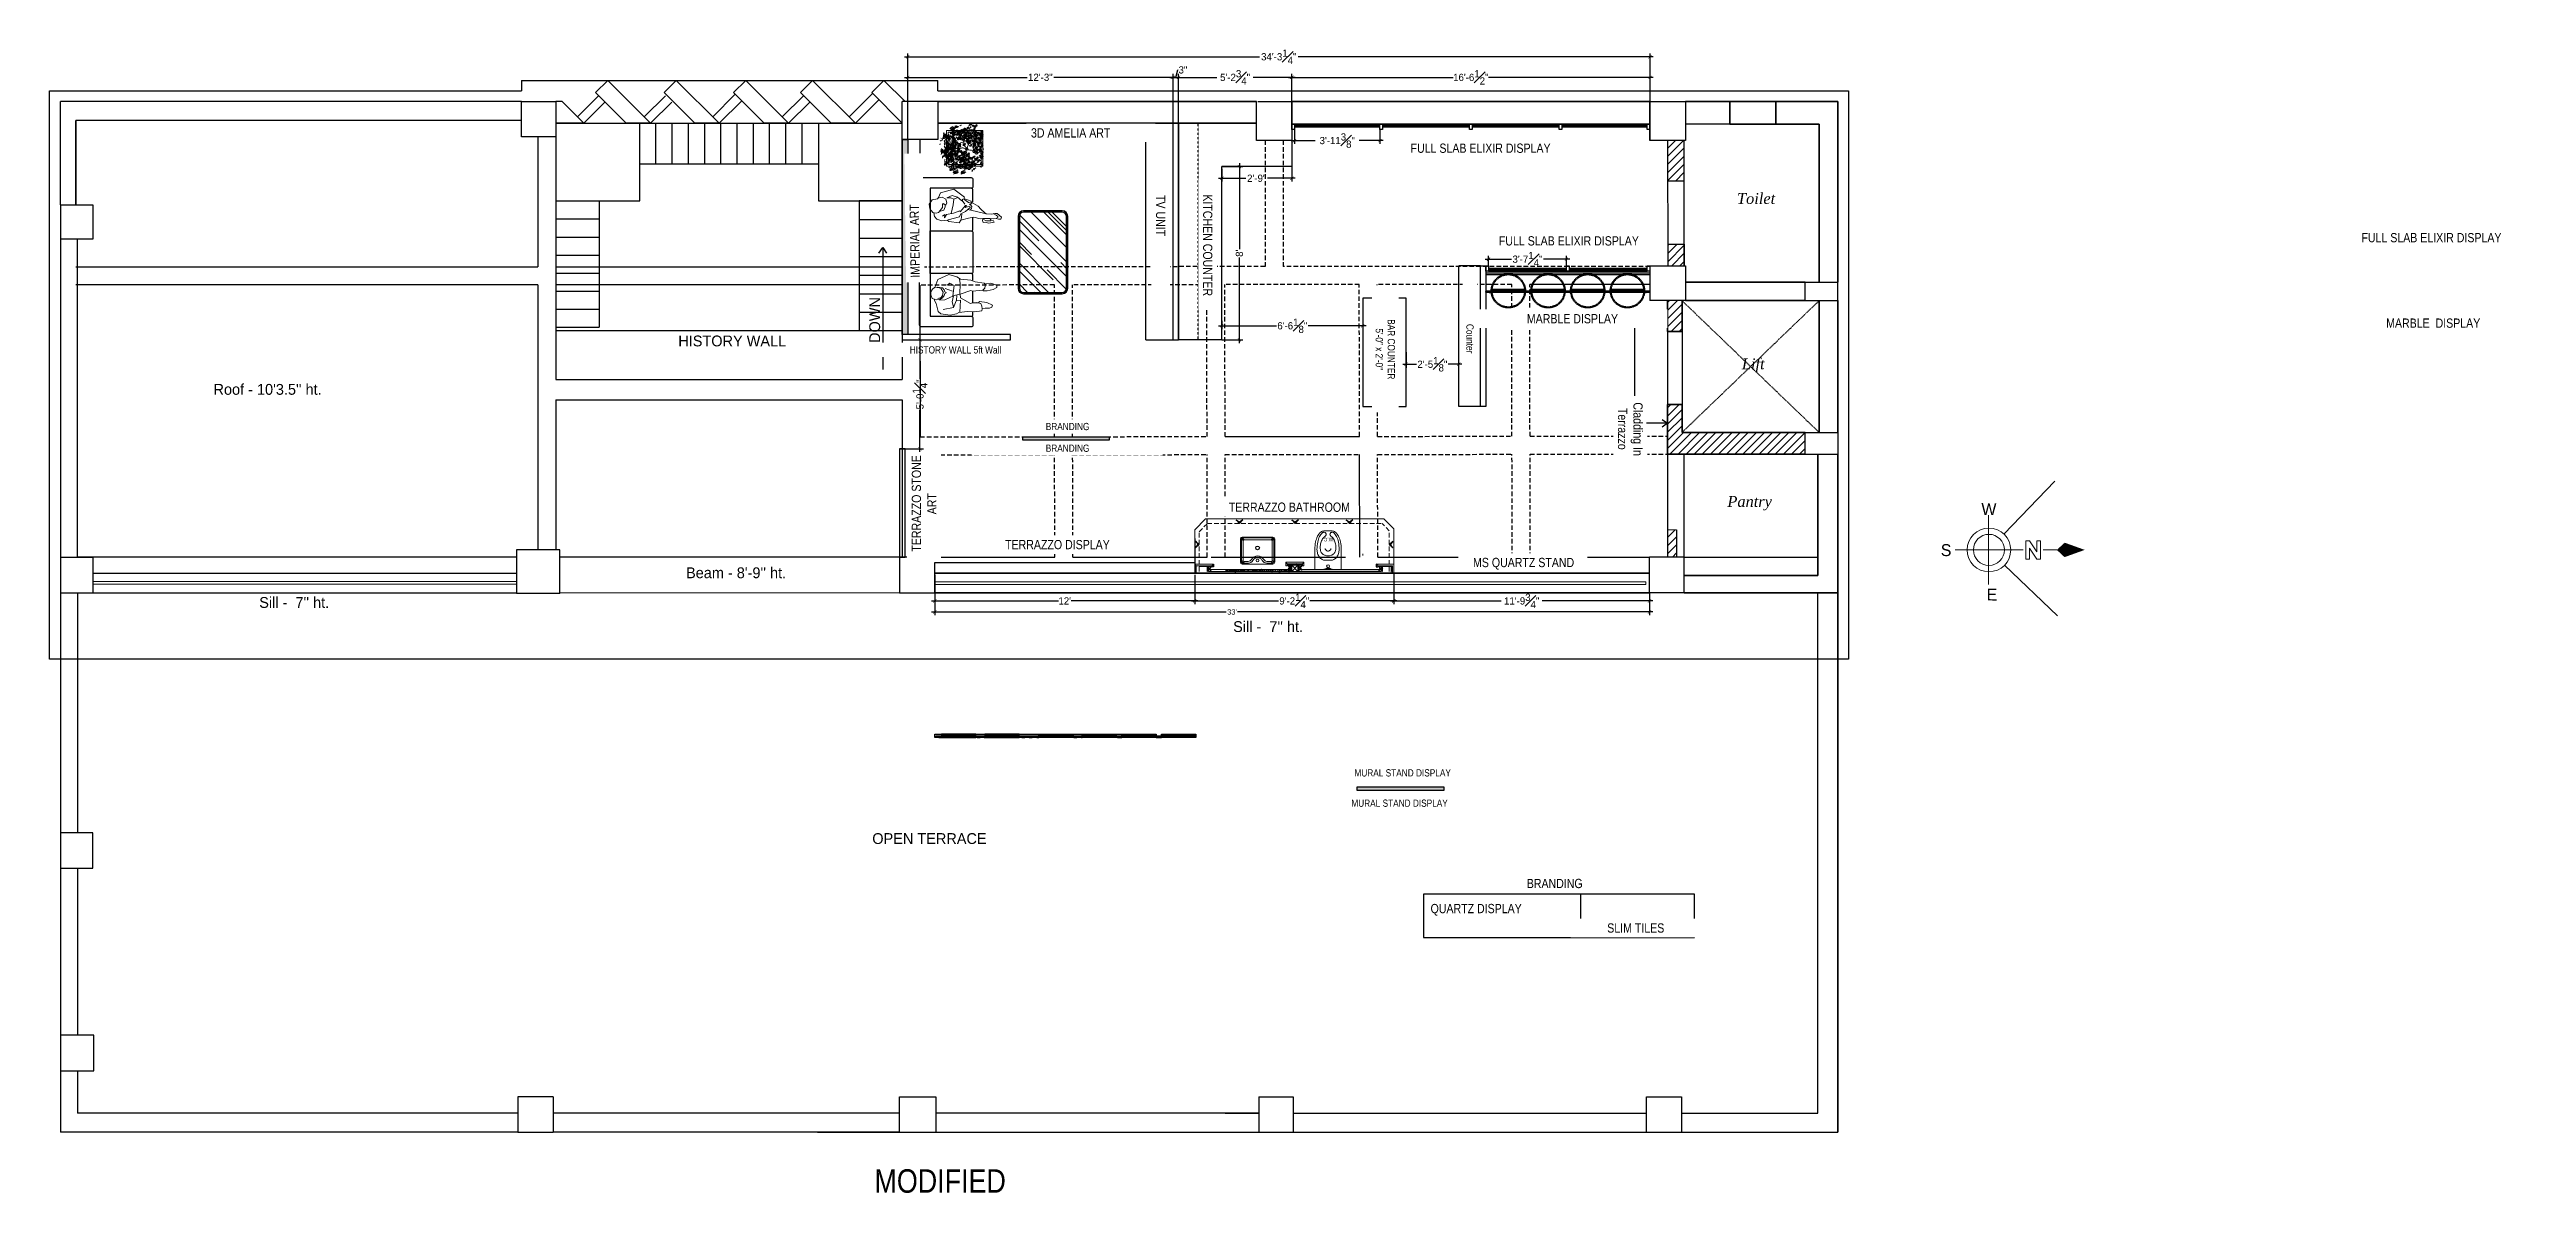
# Model space of a CAD drawing. Header units: inches. Extents: x -137722 to 81594, y -22256 to -1207.
# Drawn here: x -66460 to -65087, y -5819 to -5180 of the extents above; entities that cross this region are included whole.
import ezdxf

# ---------------------------------------------------------------- set-up
doc = ezdxf.new("R2010")
doc.units = ezdxf.units.IN
doc.header["$LTSCALE"] = 0.05
doc.header["$MEASUREMENT"] = 0
doc.header["$PDMODE"] = 3
doc.header["$PDSIZE"] = -4
for name, pattern in [('A2-XREF-115_FURN$0$HIDDEN', [0.375, 0.25, -0.125]), ('ACAD_ISO02W100', [15, 12, -3]), ('DASHED', [0.75, 0.5, -0.25]), ('DASHED2', [0.375, 0.25, -0.125])]:
    doc.linetypes.add(name, pattern=pattern)
doc.layers.get('Defpoints').update_dxf_attribs({"linetype": 'DASHED2'})
for name, color, linetype in [('00 floor', 7, 'Continuous'), ('beam', 7, 'Continuous'), ('Civil Dimension - Text', 7, 'Continuous'), ('Flooring Hatch', 251, 'Continuous'), ('Furniture Layout', 6, 'Continuous'), ('HATCH', 251, 'Continuous'), ('T-furniture', 7, 'Continuous'), ('text', 176, 'Continuous'), ('Vector Graphics', 7, 'Continuous')]:
    doc.layers.add(name, color=color, linetype=linetype)
for name, color, linetype, lineweight in [('A-ELEVATION', 191, 'Continuous', 15), ('A-PEOPLE', 12, 'Continuous', 20), ('aceras', 31, 'Continuous', 5), ('FURNITURE', 36, 'Continuous', 18), ('PCC', 8, 'DASHED', 5), ('WALL', 7, 'Continuous', 35)]:
    doc.layers.add(name, color=color, linetype=linetype, lineweight=lineweight)
doc.layers.add('A-FURNITURE', color=230, linetype='Continuous', lineweight=13, transparency=0.1)
doc.layers.add('A-TREES', color=84, linetype='Continuous', lineweight=0, transparency=0.6)
doc.styles.add('4MMOF3-8', font='ARIALN.TTF', dxfattribs={"height": 5.12})
doc.styles.add('9-128OF1-4', font='stylu.ttf')
doc.styles.get("Standard").update_dxf_attribs({"font": 'stylu.ttf', "height": 6})
doc.styles.add('times', font='arial.ttf')
doc.dimstyles.new('DIM 1-4', dxfattribs={"dimtxt": 3.0792, "dimasz": 1.82, "dimexe": 1.82, "dimexo": 0, "dimgap": 0.09, "dimtad": 0, "dimzin": 0, "dimdsep": 46, "dimlunit": 4, "dimtxsty": '9-128OF1-4', "dimblk": 'ARCHTICK', "dimcen": 1.8125, "dimdle": 1.82, "dimclrd": 8, "dimclre": 8, "dimadec": 0, "dimazin": 0, "dimtfac": 1, "dimtofl": 0, "dimtmove": 0, "dimatfit": 3, "dimldrblk": 'OPEN90', "dimfxl": 1, "dimtolj": 1, "dimtzin": 0, "dimlwd": -1, "dimarcsym": 0})
doc.dimstyles.new('rhythm des-01', dxfattribs={"dimtxt": 6, "dimasz": 2, "dimexe": 2, "dimexo": 0, "dimgap": 0.09, "dimtad": 0, "dimdec": 0, "dimzin": 0, "dimdsep": 46, "dimlunit": 4, "dimtxsty": 'Standard', "dimblk": 'ARCHTICK', "dimcen": 0, "dimclrd": 251, "dimclre": 251, "dimclrt": 20, "dimadec": 0, "dimazin": 0, "dimtfac": 1, "dimtdec": 0, "dimtix": 1, "dimtofl": 0, "dimtmove": 1, "dimatfit": 0, "dimldrblk": 'ARCHTICK', "dimfxl": 1, "dimtolj": 1, "dimtzin": 0, "dimarcsym": 0})
pattern_1 = [(45, (-200323.1695, -100997.5803), (-2.24506403, 2.24506403), [])]
pattern_2 = [(140, (-74126.1021, 61278.8385), (0.123527825, 1.411929493), [0.147637795, -1.624015748]), (85, (-74126.1021, 61278.8385), (-1.480693177, -0.273132546), [0.118110236, -1.299212598]), (190.4514445, (-74126.0918, 61278.9561), (-1.357165337, 1.138796942), [0.12547282, -1.380201008]), (136.1842, (-74126.4958, 61278.8385), (0.325825356, 2.10086876), [0.22145669, -2.43602362]), (186.6356355, (-74126.4686, 61279.0136), (-1.9175563, 1.83988572), [0.188209335, -2.07030268]), (81.184164, (-74126.4958, 61278.8385), (-1.9175563, 1.83988572), [0.177165354, -1.9488189]), (111, (-74126.3974, 61279.0353), (0.792556871, 1.175013882), [0.147637795, -1.624015748]), (56, (-74126.3974, 61279.0353), (-1.42746072, 0.47896719), [0.118110236, -1.299212598]), (161.4514447, (-74126.3313, 61279.1332), (-0.634903844, 1.653981057), [0.125472815, -1.380201008]), (127.5, (-74126.1021, 61278.8385), (-0.655302862, 0.023936723), [0, -1.283464567, 0, -1.318897638, 0, -1.304133858]), (97.5, (-74126.1021, 61278.8385), (-0.776401008, 0.51785342), [0, -0.751968504, 0, -1.253937008, 0, -0.497047244]), (57.5, (-74126.1021, 61278.3995), (0.044399354, 1.0508315673), [0, -0.492125984, 0, -1.535433071, 0, -2.037401575]), (47.5, (-74126.1021, 61278.20265), (-0.197057052, 1.14800427), [0, -0.63976378, 0, -1.01968504, 0, -1.446850394])]
pattern_3 = [(135, (-74135.5795, 61278.8385), (-0.441941738, -0.441941738), [])]
pattern_4 = [(135, (-74116.6247, 61278.8385), (-0.441941738, -0.441941738), [])]
pattern_5 = [(45, (2553.31547, 1996.60294), (-0.08838834765, 0.08838834765), [])]
pattern_6 = [(45, (4612.43508, 2113.80701), (-0.08838834765, 0.08838834765), [])]
pattern_7 = [(45, (4684.45, 2033.00299), (-0.08838834765, 0.08838834765), [])]
pattern_8 = [(45, (4684.45, 2033.78299), (-0.08838834765, 0.08838834765), [])]
pattern_9 = [(45, (4708.45, 2033.00299), (-0.08838834765, 0.08838834765), [])]
pattern_10 = [(45, (4708.45, 2033.78299), (-0.08838834765, 0.08838834765), [])]

msp = doc.modelspace()

# ---------------------------------------------------------------- texts
at = {"lineweight": 13, "char_height": 6, "attachment_point": 1}
for s, width, insert in [('{\\fTimes New Roman|b0|i1|c0|p18;\\C3;Toilet}', 96.620028, (-65524.8035, -5259.1979)), ('{\\fTimes New Roman|b0|i1|c0|p18;\\C3;Lift}', 96.620028, (-65522.1126, -5350.75)), ('{\\fTimes New Roman|b0|i1|c0|p18;\\C3;Pantry}', 96.620028, (-65530.1347, -5426.9834)), ('{\\C3;OPEN TERRACE}', 214.241425, (-66003.9066, -5613.7165))]:
    msp.add_mtext_dynamic_manual_height_columns(s, width=width, gutter_width=12.5, heights=[0], dxfattribs=dict(at, insert=insert))
at = {"insert": (-66005.5755, -5342.2012), "char_height": 6, "attachment_point": 1, "rotation": 90}
msp.add_mtext_dynamic_manual_height_columns('DOWN', width=570.292204, gutter_width=12.5, heights=[95.5975], dxfattribs=at)
at = {"char_height": 6, "attachment_point": 1}
for s, insert in [('HISTORY WALL', (-66111.3987, -5338.1008)), ("Roof - 10'3.5'' ht.", (-66368.9208, -5364.9188)), ("Beam - 8'-9'' ht.", (-66107.0956, -5466.5109)), ("Sill -  7'' ht.", (-66343.5867, -5482.9389)), ("Sill -  7'' ht.", (-65803.9745, -5496.314))]:
    msp.add_mtext_dynamic_manual_height_columns(s, width=570.292204, gutter_width=12.5, heights=[95.5975], dxfattribs=dict(at, insert=insert))
at = {"layer": 'T-furniture', "color": 1, "insert": (-65751.1031, -5452.0478), "char_height": 1.943628, "width": 18.414923, "attachment_point": 2, "rotation": 180, "style": 'times'}
msp.add_mtext('{\\C7; W.C.}', dxfattribs=at)
at = {"layer": 'text', "ltscale": 50, "attachment_point": 4, "style": '4MMOF3-8', "bg_fill": 2}
for s, insert, char_height, width in [('\\pi11.81645;FULL SLAB ELIXIR DISPLAY', (-65190.6313, -5283.9195), 5.12, 100.677375), ('\\pi7.30655;MARBLE  DISPLAY', (-65172.4423, -5331.2603), 5.12, 66.281096), ('\\pi8.03998;QUARTZ DISPLAY', (-65702.6258, -5656.1852), 5.12, 66.281096), ('\\pi15.46118;MODIFIED', (-66018.1727, -5806.4607), 13, 101.801618)]:
    msp.add_mtext(s, dxfattribs=dict(at, insert=insert, char_height=char_height, width=width))

# ---------------------------------------------------------------- blocks, each defined once
blk = doc.blocks.new('F6')
at = {"color": 252, "lineweight": 15, "ltscale": 3}
for p, q in [((38324.2, 29540.7), (38352.4, 29570.1)), ((38353.9, 29495.5), (38324.6, 29523.6))]:
    blk.add_line(p, q, dxfattribs=at)
at = {"color": 1, "lineweight": 15}
for p, q in [((38315.7, 29551.2), (38315.7, 29512.8)), ((38336.4, 29537), (38338.4, 29537)), ((38336.4, 29526.9), (38336.4, 29537)), ((38338.4, 29537), (38342.4, 29530.9)), ((38340.3, 29534.1), (38340.3, 29534.1)), ((38342.4, 29537), (38344.4, 29537)), ((38342.4, 29530.9), (38342.4, 29537)), ((38344.4, 29537), (38344.5, 29526.9)), ((38297.2, 29532), (38334.9, 29532)), ((38338.4, 29533), (38338.4, 29526.9)), ((38342.5, 29526.9), (38338.4, 29533)), ((38346, 29532), (38353.5, 29532))]:
    blk.add_line(p, q, dxfattribs=at)
at = {"color": 1, "lineweight": 15, "ltscale": 3}
for p, q in [((38338.4, 29526.9), (38336.4, 29526.9)), ((38342.5, 29526.9), (38344.5, 29526.9))]:
    blk.add_line(p, q, dxfattribs=at)
at = {"color": 252, "lineweight": 15, "ltscale": 3}
for radius in [12.1, 8.62]:
    blk.add_circle((38315.9, 29532), radius, dxfattribs=at)
at = {"color": 1, "lineweight": 15}
for points in [[(38353.5, 29532), (38357.9, 29536), (38369, 29532)], [(38369, 29532), (38357.8, 29528), (38353.5, 29532)]]:
    blk.add_solid(points, dxfattribs=at)
at = {"lineweight": 15, "ltscale": 3, "char_height": 6.61, "width": 18.276, "attachment_point": 7, "rotation": 359.632}
for s, insert in [('W', (38311.7, 29551.3)), ('S', (38289.2, 29528.5)), ('E', (38314.6, 29504))]:
    blk.add_mtext(s, dxfattribs=dict(at, insert=insert))
blk = doc.blocks.new('_ArchTick')
at = {"color": 0, "const_width": 0.15}
blk.add_lwpolyline([(-0.5, -0.5), (0.5, 0.5)], dxfattribs=at)
blk = doc.blocks.new('A$C9f012d1b')
at = {"layer": 'A-PEOPLE', "color": 1, "lineweight": 0}
blk.add_lwpolyline([(736, 178), (755, 204), (786, 212), (795, 233), (715, 244), (669, 233), (639, 235), (631, 208), (637, 180), (597, 183), (509, 162), (437, 176), (326, 204), (305, 239), (156, 220), (137, 204), (59, 210), (-10, 187), (-44, 153), (-53, 99), (-65, 96), (-111, 42), (-120, -21), (-78, -82), (0, -99), (15, -116), (40, -183), (227, -232), (378, -120), (370, -103), (473, -63), (471, -51), (572, 4), (610, 46), (667, 101), (683, 113), (755, 119), (784, 115), (805, 109), (837, 111), (900, 159), (892, 191), (858, 191), (822, 178), (786, 183)], close=True, dxfattribs=at)
for points in [[(4, -108), (65, -120), (116, -91), (128, -40), (118, -7), (80, -30), (67, -19), (67, 25), (36, 65), (11, 94), (-19, 103), (-44, 101)], [(25, 82), (90, 61), (105, 14), (107, -11)], [(69, 145), (101, 122), (95, 168), (126, 122), (225, 105), (313, 71), (318, 86), (395, -5), (408, -2), (387, 23), (452, 6), (458, 23), (395, 80), (326, 115), (309, 157), (151, 197)], [(189, 107), (221, -11), (229, -91), (185, -110), (132, -110), (204, -145), (282, -122), (339, -68), (355, -91)], [(330, 193), (343, 120)], [(465, 56), (477, 40), (484, 12), (467, -9), (450, -21), (477, -26), (482, -34), (437, -45), (368, -91)], [(427, 54), (547, 82), (683, 113)], [(637, 180), (736, 178)], [(646, 193), (686, 210), (749, 210)], [(829, 174), (847, 164), (847, 151), (824, 132), (784, 111)], [(229, -91), (280, -118)], [(345, -74), (381, -23)]]:
    blk.add_lwpolyline(points, dxfattribs=at)
blk = doc.blocks.new('A$C7cb9e3b1')
at = {"layer": 'A-FURNITURE', "color": 1, "lineweight": 0}
blk.add_lwpolyline([(256, -270), (254, -270)], dxfattribs=at)
at = {"layer": 'A-PEOPLE', "color": 1, "lineweight": 0}
for points in [[(-45, -366), (-72, -359), (-105, -340), (-219, -310), (-250, -274), (-267, -144), (-252, -56), (-229, -22), (-217, 100), (-221, 197), (-206, 302), (-181, 306), (-170, 348), (-168, 411), (-158, 445), (-128, 451), (-92, 371), (-76, 272), (-97, 256), (-95, 171), (-105, 142), (-25, 1), (25, -1), (78, 148), (69, 173), (82, 314), (76, 327), (76, 377), (93, 462), (120, 514), (154, 514), (181, 428), (172, 361), (164, 348), (181, 335), (202, 207), (225, 148), (238, 3), (273, -49), (303, -163), (233, -319), (122, -361)], [(88, 321), (112, 344), (143, 350)], [(-228, -6), (-59, 1), (-65, -58), (-160, -98), (-191, -243)], [(-177, 306), (-141, 304), (-105, 287), (-92, 234)], [(-151, -98), (-80, -117), (2, -96), (-51, -220), (-59, -295)], [(-65, -54), (17, -51)], [(122, -325), (111, -274), (53, -243), (6, -253), (-21, -270), (-34, -316), (-29, -279), (-38, -272)], [(153, -184), (181, -146), (149, -87), (2, -106), (29, -5), (177, -3), (236, -14)], [(105, -213), (71, -108)]]:
    blk.add_lwpolyline(points, dxfattribs=at)
blk.add_lwpolyline([(118, -253), (126, -327), (122, -365), (97, -392), (61, -413), (19, -415), (-36, -396), (-55, -333), (-44, -281), (-25, -249), (8, -226), (36, -220), (44, -201), (50, -201), (59, -218), (88, -228)], close=True, dxfattribs=at)
blk = doc.blocks.new('A$C63D16C82')
at = {"color": 11}
blk.add_lwpolyline([(-25, 750), (-725, 750, 0.414214), (-750, 725), (-750, 625, 0.414214), (-725, 600), (-150, 600), (-150, -1200), (-725, -1200, 0.414214), (-750, -1225), (-750, -1325, 0.414214), (-725, -1350), (-25, -1350, 0.414214), (0, -1325), (0, 725, 0.414214)], format="xyb", close=True, dxfattribs=at)
at = {"color": 6}
for points in [[(-750, 403), (-750, 575, -0.414214), (-725, 600), (-150, 600), (-150, 0), (-725, 0, -0.414214), (-750, 25), (-750, 184)], [(-750, -691), (-750, -625, -0.414214), (-725, -600), (-150, -600), (-150, -1200), (-725, -1200, -0.414214), (-750, -1175), (-750, -1136)]]:
    blk.add_lwpolyline(points, format="xyb", dxfattribs=at)
blk.add_lwpolyline([(-725, -600), (-150, -600), (-150, 0), (-725, 0, 0.414214), (-750, -25), (-750, -575, 0.414214)], format="xyb", close=True, dxfattribs=at)
blk.add_lwpolyline([(-750, -1011), (-750, -851)], dxfattribs=at)
at = {"color": 161, "lineweight": -3}
for name, p, rotation in [('A$C9f012d1b', (-253, 355), 180.0000000000001), ('A$C7cb9e3b1', (-573, -916), 90.00000000000001)]:
    blk.add_blockref(name, p, dxfattribs=dict(at, rotation=rotation))
blk = doc.blocks.new('A$C78ED2221')
at = {"layer": 'A-ELEVATION', "color": 6}
blk.add_lwpolyline([(0.86, 3.67), (0.86, 1.8), (2.7, 1.8), (2.7, 3.67)], close=True, dxfattribs=at)
at = {"layer": 'A-ELEVATION', "color": 1}
blk.add_lwpolyline([(0.94, 3.59), (0.94, 1.88), (2.62, 1.88), (2.62, 3.59)], close=True, dxfattribs=at)
at = {"layer": 'A-TREES', "color": 82, "linetype": 'ACAD_ISO02W100', "ltscale": 0.1}
for p, q in [((1.27, 3.89), (1.39, 3.87)), ((1.39, 3.81), (1.33, 3.86)), ((1.39, 3.87), (1.39, 3.81)), ((1.45, 3.95), (1.57, 3.93)), ((1.57, 3.87), (1.51, 3.91)), ((1.53, 3.85), (1.58, 3.82)), ((1.57, 3.93), (1.57, 3.87)), ((1.58, 3.82), (1.61, 3.86)), ((1.62, 3.97), (1.6, 3.96)), ((1.6, 3.96), (1.62, 3.92)), ((1.61, 3.86), (1.64, 3.82)), ((1.64, 3.93), (1.62, 3.97)), ((1.62, 3.92), (1.62, 3.91)), ((1.62, 3.91), (1.62, 3.88)), ((1.62, 3.88), (1.62, 3.87)), ((1.62, 3.87), (1.65, 3.87)), ((1.65, 3.91), (1.64, 3.93)), ((1.66, 3.98), (1.65, 3.94)), ((1.65, 3.94), (1.65, 3.91)), ((1.65, 3.87), (1.68, 3.87)), ((1.69, 3.96), (1.66, 3.98)), ((1.67, 3.94), (1.69, 3.95)), ((1.69, 3.93), (1.67, 3.94)), ((1.68, 3.89), (1.72, 3.9)), ((1.68, 3.87), (1.68, 3.89)), ((1.69, 3.95), (1.69, 3.96)), ((1.72, 3.91), (1.69, 3.93)), ((1.7, 3.91), (1.71, 3.95)), ((1.73, 3.85), (1.7, 3.91)), ((1.71, 3.95), (1.76, 3.93)), ((1.72, 3.9), (1.72, 3.91)), ((1.74, 3.87), (1.73, 3.86)), ((1.95, 4.02), (2.03, 3.99)), ((2.15, 3.96), (2.18, 4)), ((2.17, 3.93), (2.23, 3.91)), ((2.19, 3.91), (2.19, 3.92)), ((2.2, 3.9), (2.26, 3.88)), ((2.26, 3.88), (2.34, 3.85)), ((2.3, 3.97), (2.28, 3.93)), ((0.48, 3.26), (0.44, 3.31)), ((0.47, 2.89), (0.44, 2.95)), ((0.48, 2.88), (0.46, 2.87)), ((0.46, 2.87), (0.48, 2.84)), ((0.49, 3.25), (0.47, 3.24)), ((0.47, 3.24), (0.48, 3.21)), ((0.52, 2.91), (0.47, 2.89)), ((0.53, 3.28), (0.48, 3.26)), ((0.48, 3.21), (0.49, 3.19)), ((0.49, 3.19), (0.48, 3.16)), ((0.48, 3.16), (0.49, 3.16)), ((0.49, 2.85), (0.48, 2.88)), ((0.48, 2.84), (0.48, 2.82)), ((0.48, 2.82), (0.48, 2.79)), ((0.48, 2.79), (0.48, 2.79)), ((0.48, 2.79), (0.51, 2.79)), ((0.49, 2.79), (0.48, 2.75)), ((0.5, 3.22), (0.49, 3.25)), ((0.5, 3.16), (0.49, 3.12)), ((0.49, 3.16), (0.52, 3.16)), ((0.51, 2.83), (0.49, 2.85)), ((0.51, 2.79), (0.49, 2.79)), ((0.52, 3.2), (0.5, 3.22)), ((0.52, 3.16), (0.5, 3.16)), ((0.5, 2.75), (0.51, 2.79)), ((0.5, 2.72), (0.5, 2.75)), ((0.52, 2.74), (0.5, 2.72)), ((0.51, 3.34), (0.59, 3.3)), ((0.51, 3.12), (0.52, 3.16)), ((0.51, 3.09), (0.51, 3.12)), ((0.52, 3.11), (0.51, 3.09)), ((0.52, 2.89), (0.51, 2.85)), ((0.51, 2.85), (0.51, 2.83)), ((0.51, 2.79), (0.54, 2.79)), ((0.53, 3.26), (0.52, 3.22)), ((0.52, 3.22), (0.52, 3.2)), ((0.52, 3.16), (0.55, 3.16)), ((0.56, 3.13), (0.52, 3.11)), ((0.57, 2.88), (0.52, 2.91)), ((0.55, 2.88), (0.52, 2.89)), ((0.55, 2.76), (0.52, 2.74)), ((0.57, 3.25), (0.53, 3.28)), ((0.56, 3.25), (0.53, 3.26)), ((0.53, 2.86), (0.55, 2.87)), ((0.55, 2.84), (0.53, 2.86)), ((0.53, 2.71), (0.54, 2.73)), ((0.55, 2.68), (0.53, 2.71)), ((0.54, 3.23), (0.56, 3.24)), ((0.56, 3.21), (0.54, 3.23)), ((0.54, 3.1), (0.56, 3.09)), ((0.54, 3.08), (0.54, 3.1)), ((0.55, 3.05), (0.54, 3.08)), ((0.54, 2.79), (0.54, 2.81)), ((0.54, 2.81), (0.58, 2.81)), ((0.54, 2.73), (0.56, 2.72)), ((0.55, 3.18), (0.59, 3.18)), ((0.55, 3.16), (0.55, 3.18)), ((0.55, 2.87), (0.55, 2.88)), ((0.58, 2.83), (0.55, 2.84)), ((0.56, 2.73), (0.55, 2.76)), ((0.56, 3.24), (0.56, 3.25)), ((0.59, 3.2), (0.56, 3.21)), ((0.57, 3.1), (0.56, 3.13)), ((0.56, 3.09), (0.57, 3.1)), ((0.59, 2.86), (0.56, 2.87)), ((0.56, 2.72), (0.56, 2.73)), ((0.59, 3.3), (0.57, 3.25)), ((0.57, 3.24), (0.6, 3.27)), ((0.6, 3.23), (0.57, 3.24)), ((0.58, 2.81), (0.58, 2.83)), ((0.59, 3.18), (0.59, 3.2)), ((0.6, 2.79), (0.62, 2.84)), ((0.63, 2.73), (0.6, 2.79)), ((0.61, 3.16), (0.62, 3.21)), ((0.63, 3.1), (0.61, 3.16)), ((0.63, 2.72), (0.61, 2.72)), ((0.64, 3.5), (0.62, 3.49)), ((0.62, 3.49), (0.63, 3.46)), ((0.64, 3.09), (0.62, 3.09)), ((0.63, 3.46), (0.64, 3.44)), ((0.63, 3.33), (0.64, 3.36)), ((0.67, 3.27), (0.63, 3.33)), ((0.64, 3.1), (0.63, 3.1)), ((0.63, 2.73), (0.63, 2.73)), ((0.65, 3.47), (0.64, 3.5)), ((0.64, 3.44), (0.64, 3.41)), ((0.64, 3.41), (0.64, 3.41)), ((0.64, 3.41), (0.67, 3.41)), ((0.64, 3.36), (0.7, 3.35)), ((0.68, 3.14), (0.64, 3.1)), ((0.67, 3.45), (0.65, 3.47)), ((0.67, 3.27), (0.66, 3.26)), ((0.68, 3.51), (0.67, 3.47)), ((0.67, 3.47), (0.67, 3.45)), ((0.67, 3.41), (0.7, 3.41)), ((0.72, 3.3), (0.67, 3.27)), ((0.69, 3.23), (0.67, 3.27)), ((0.7, 2.71), (0.67, 2.77)), ((0.71, 3.5), (0.68, 3.51)), ((0.69, 3.48), (0.71, 3.49)), ((0.71, 3.46), (0.69, 3.48)), ((0.71, 3.21), (0.69, 3.23)), ((0.71, 2.71), (0.69, 2.7)), ((0.69, 2.7), (0.71, 2.66)), ((0.7, 3.41), (0.7, 3.43)), ((0.7, 3.43), (0.74, 3.43)), ((0.7, 3.35), (0.78, 3.31)), ((0.76, 2.74), (0.7, 2.71)), ((0.71, 3.49), (0.71, 3.5)), ((0.74, 3.45), (0.71, 3.46)), ((0.72, 3.28), (0.71, 3.24)), ((0.71, 3.24), (0.71, 3.21)), ((0.71, 2.92), (0.79, 2.88)), ((0.73, 2.67), (0.71, 2.71)), ((0.71, 2.66), (0.72, 2.65)), ((0.72, 2.65), (0.71, 2.62)), ((0.71, 2.62), (0.72, 2.61)), ((0.73, 2.61), (0.71, 2.58)), ((0.71, 2.58), (0.71, 2.56)), ((0.76, 3.27), (0.72, 3.3)), ((0.75, 3.26), (0.72, 3.28)), ((0.76, 3.14), (0.72, 3.2)), ((0.72, 2.61), (0.74, 2.61)), ((0.73, 3.25), (0.75, 3.25)), ((0.76, 2.99), (0.73, 2.98)), ((0.73, 2.98), (0.73, 2.97)), ((0.73, 2.97), (0.75, 2.95)), ((0.73, 2.79), (0.81, 2.75)), ((0.75, 2.65), (0.73, 2.67)), ((0.75, 2.61), (0.73, 2.61)), ((0.73, 2.57), (0.75, 2.61)), ((0.73, 2.55), (0.73, 2.57)), ((0.74, 3.43), (0.74, 3.45)), ((0.78, 2.84), (0.74, 2.87)), ((0.76, 2.72), (0.74, 2.68)), ((0.74, 2.68), (0.75, 2.65)), ((0.74, 2.61), (0.77, 2.61)), ((0.75, 3.39), (0.77, 3.42)), ((0.75, 3.33), (0.75, 3.39)), ((0.81, 3.32), (0.75, 3.33)), ((0.75, 3.25), (0.75, 3.26)), ((0.76, 3.14), (0.75, 3.12)), ((0.75, 3.12), (0.76, 3.09)), ((0.75, 2.95), (0.77, 2.93)), ((0.79, 2.59), (0.75, 2.57)), ((0.76, 3.53), (0.79, 3.57)), ((0.79, 3.52), (0.76, 3.53)), ((0.78, 3.31), (0.76, 3.27)), ((0.81, 3.17), (0.76, 3.14)), ((0.78, 3.1), (0.76, 3.14)), ((0.76, 3.09), (0.77, 3.08)), ((0.77, 3.08), (0.76, 3.05)), ((0.76, 3.05), (0.77, 3.04)), ((0.78, 3.04), (0.76, 3.01)), ((0.76, 3.01), (0.76, 2.99)), ((0.8, 2.71), (0.76, 2.74)), ((0.79, 2.7), (0.76, 2.72)), ((0.77, 3.42), (0.81, 3.38)), ((0.77, 3.04), (0.79, 3.04)), ((0.77, 2.93), (0.79, 2.94)), ((0.77, 2.68), (0.79, 2.69)), ((0.78, 2.67), (0.77, 2.68)), ((0.77, 2.63), (0.81, 2.64)), ((0.77, 2.61), (0.77, 2.63)), ((0.8, 3.08), (0.78, 3.1)), ((0.8, 3.04), (0.78, 3.04)), ((0.79, 2.88), (0.78, 2.84)), ((0.81, 2.65), (0.78, 2.67)), ((0.81, 3.5), (0.79, 3.52)), ((0.79, 3.22), (0.86, 3.18)), ((0.79, 3.04), (0.83, 3.04)), ((0.79, 3), (0.8, 3.04)), ((0.8, 3), (0.79, 2.98)), ((0.79, 2.98), (0.79, 3)), ((0.79, 2.94), (0.82, 2.92)), ((0.79, 2.69), (0.79, 2.7)), ((0.8, 2.56), (0.79, 2.59)), ((0.8, 3.46), (0.81, 3.5)), ((0.82, 3.4), (0.8, 3.46)), ((0.81, 3.15), (0.8, 3.11)), ((0.8, 3.11), (0.8, 3.08)), ((0.84, 3.02), (0.8, 3)), ((0.81, 2.83), (0.8, 2.82)), ((0.81, 2.75), (0.8, 2.71)), ((0.8, 2.69), (0.83, 2.73)), ((0.83, 2.69), (0.8, 2.69)), ((0.85, 3.14), (0.81, 3.17)), ((0.84, 3.13), (0.81, 3.15)), ((0.82, 2.87), (0.81, 2.83)), ((0.81, 2.64), (0.81, 2.65)), ((0.83, 3.4), (0.82, 3.4)), ((0.82, 3.11), (0.84, 3.12)), ((0.83, 3.1), (0.82, 3.11)), ((0.82, 2.96), (0.82, 2.99)), ((0.82, 2.99), (0.84, 2.98)), ((0.83, 2.93), (0.82, 2.96)), ((0.82, 2.92), (0.83, 2.93)), ((0.84, 2.86), (0.82, 2.87)), ((0.83, 3.48), (0.87, 3.47)), ((0.87, 3.43), (0.83, 3.4)), ((0.86, 3.08), (0.83, 3.1)), ((0.83, 3.06), (0.86, 3.07)), ((0.83, 3.04), (0.83, 3.06)), ((0.83, 2.83), (0.84, 2.86)), ((0.83, 2.8), (0.83, 2.83)), ((0.85, 2.82), (0.83, 2.8)), ((0.83, 2.73), (0.95, 2.71)), ((0.85, 2.66), (0.83, 2.69)), ((0.84, 3.12), (0.84, 3.13)), ((0.85, 2.99), (0.84, 3.02)), ((0.84, 2.98), (0.85, 2.99)), ((0.84, 2.62), (0.85, 2.66)), ((0.86, 2.56), (0.84, 2.62)), ((0.86, 3.18), (0.85, 3.14)), ((0.85, 3.12), (0.88, 3.16)), ((0.88, 3.11), (0.85, 3.12)), ((0.88, 2.93), (0.85, 2.91)), ((0.85, 2.91), (0.85, 2.9)), ((0.85, 2.9), (0.87, 2.88)), ((0.88, 2.84), (0.85, 2.82)), ((0.86, 3.07), (0.86, 3.08)), ((0.93, 3.41), (0.87, 3.43)), ((0.87, 2.88), (0.89, 2.86)), ((0.89, 2.69), (0.87, 2.64)), ((0.87, 2.64), (0.91, 2.63)), ((0.91, 2.59), (0.87, 2.56)), ((0.9, 2.98), (0.88, 2.94)), ((0.88, 2.94), (0.88, 2.93)), ((0.89, 2.81), (0.88, 2.84)), ((0.89, 3.77), (0.92, 3.78)), ((0.89, 3.76), (0.89, 3.77)), ((0.92, 3.75), (0.89, 3.76)), ((0.91, 3.3), (0.89, 3.29)), ((0.89, 3.05), (0.9, 3.09)), ((0.91, 2.99), (0.89, 3.05)), ((0.89, 2.86), (0.91, 2.88)), ((0.95, 2.65), (0.89, 2.69)), ((0.92, 3.39), (0.9, 3.38)), ((0.9, 3.38), (0.91, 3.34)), ((0.92, 2.97), (0.9, 2.98)), ((0.91, 2.87), (0.9, 2.83)), ((0.92, 2.83), (0.9, 2.82)), ((0.9, 2.82), (0.92, 2.78)), ((0.91, 3.34), (0.92, 3.33)), ((0.92, 3.33), (0.91, 3.3)), ((0.91, 3.3), (0.92, 3.29)), ((0.91, 3.21), (0.92, 3.25)), ((0.95, 3.16), (0.91, 3.21)), ((0.92, 2.99), (0.91, 2.99)), ((0.91, 2.94), (0.92, 2.97)), ((0.91, 2.91), (0.91, 2.94)), ((0.92, 2.93), (0.91, 2.91)), ((0.91, 2.88), (0.94, 2.85)), ((0.93, 2.86), (0.91, 2.87)), ((0.91, 2.63), (0.96, 2.6)), ((0.97, 2.57), (0.91, 2.59)), ((0.92, 3.78), (0.93, 3.8)), ((0.92, 3.73), (0.92, 3.75)), ((0.96, 3.73), (0.92, 3.73)), ((0.93, 3.35), (0.92, 3.39)), ((0.92, 3.29), (0.95, 3.29)), ((0.92, 3.25), (0.97, 3.24)), ((0.96, 3.02), (0.92, 2.99)), ((0.96, 2.95), (0.92, 2.93)), ((0.94, 2.79), (0.92, 2.83)), ((0.92, 2.78), (0.92, 2.77)), ((0.92, 2.77), (0.92, 2.74)), ((0.92, 2.74), (0.92, 2.73)), ((0.92, 2.73), (0.95, 2.73)), ((0.95, 3.33), (0.93, 3.35)), ((0.95, 3.15), (0.94, 3.14)), ((0.94, 2.89), (0.94, 2.92)), ((0.94, 2.92), (0.96, 2.91)), ((0.95, 2.86), (0.94, 2.89)), ((0.95, 2.78), (0.94, 2.79)), ((0.95, 3.8), (0.95, 3.77)), ((0.95, 3.77), (0.97, 3.79)), ((0.95, 3.67), (0.98, 3.68)), ((0.95, 3.66), (0.95, 3.67)), ((0.99, 3.65), (0.95, 3.66)), ((0.96, 3.4), (0.95, 3.36)), ((0.95, 3.36), (0.95, 3.33)), ((0.95, 3.29), (0.98, 3.29)), ((1, 3.18), (0.95, 3.16)), ((0.97, 3.12), (0.95, 3.15)), ((0.96, 2.84), (0.95, 2.8)), ((0.95, 2.8), (0.95, 2.78)), ((0.95, 2.73), (0.98, 2.73)), ((0.95, 2.71), (0.95, 2.65)), ((0.97, 2.7), (0.95, 2.68)), ((0.95, 2.68), (0.95, 2.67)), ((0.95, 2.67), (0.97, 2.65)), ((0.98, 3.73), (0.96, 3.73)), ((0.99, 3.38), (0.96, 3.4)), ((0.97, 2.92), (0.96, 2.95)), ((0.96, 2.91), (0.97, 2.92)), ((0.99, 2.82), (0.96, 2.84)), ((0.96, 2.6), (0.98, 2.64)), ((0.97, 3.36), (0.99, 3.37)), ((0.99, 3.35), (0.97, 3.36)), ((0.97, 3.24), (1.05, 3.2)), ((0.99, 3.1), (0.97, 3.12)), ((0.97, 2.81), (0.99, 2.82)), ((0.99, 2.79), (0.97, 2.81)), ((0.98, 2.71), (0.97, 2.7)), ((0.97, 2.65), (0.99, 2.63)), ((1.02, 2.6), (0.97, 2.57)), ((0.99, 3.78), (0.98, 3.76)), ((0.98, 3.76), (0.99, 3.73)), ((0.99, 3.73), (0.98, 3.73)), ((0.98, 3.72), (1, 3.73)), ((0.98, 3.71), (0.98, 3.72)), ((0.99, 3.7), (0.98, 3.71)), ((0.98, 3.68), (0.99, 3.7)), ((0.98, 3.31), (1.02, 3.32)), ((0.98, 3.29), (0.98, 3.31)), ((0.98, 2.75), (1.02, 2.76)), ((0.99, 2.75), (0.98, 2.71)), ((0.98, 2.73), (0.98, 2.75)), ((0.98, 2.64), (1.02, 2.6)), ((0.99, 3.63), (0.99, 3.65)), ((1.02, 3.63), (0.99, 3.63)), ((0.99, 3.37), (0.99, 3.38)), ((1.02, 3.33), (0.99, 3.35)), ((1, 3.16), (0.99, 3.12)), ((0.99, 3.12), (0.99, 3.1)), ((0.99, 2.82), (0.99, 2.82)), ((1.02, 2.77), (0.99, 2.79)), ((1.01, 2.74), (0.99, 2.75)), ((0.99, 2.63), (1.01, 2.65)), ((1, 3.73), (1.02, 3.69)), ((1.07, 3.61), (1, 3.58)), ((1, 3.58), (1.01, 3.53)), ((1.04, 3.15), (1, 3.18)), ((1.03, 3.15), (1, 3.16)), ((1, 2.71), (1.01, 2.74)), ((1, 2.68), (1, 2.71)), ((1.02, 2.7), (1, 2.68)), ((1.02, 3.77), (1.01, 3.78)), ((1.02, 3.69), (1.01, 3.67)), ((1.01, 3.67), (1.03, 3.69)), ((1.01, 3.53), (1.05, 3.56)), ((1.01, 3.13), (1.03, 3.14)), ((1.01, 2.96), (1.04, 3)), ((1.04, 2.95), (1.01, 2.96)), ((1.01, 2.65), (1.04, 2.62)), ((1.05, 3.63), (1.02, 3.63)), ((1.02, 3.32), (1.02, 3.33)), ((1.02, 3.21), (1.03, 3.28)), ((1.08, 3.2), (1.02, 3.21)), ((1.02, 2.76), (1.02, 2.77)), ((1.05, 2.72), (1.02, 2.7)), ((1.03, 3.69), (1.05, 3.72)), ((1.03, 3.28), (1.05, 3.3)), ((1.03, 3.14), (1.03, 3.15)), ((1.03, 2.66), (1.04, 2.69)), ((1.05, 2.63), (1.03, 2.66)), ((1.07, 3.47), (1.04, 3.43)), ((1.04, 3.42), (1.07, 3.45)), ((1.07, 3.41), (1.04, 3.42)), ((1.05, 3.2), (1.04, 3.15)), ((1.18, 3.02), (1.04, 3.19)), ((1.04, 3), (1.16, 2.97)), ((1.06, 2.93), (1.04, 2.95)), ((1.04, 2.69), (1.06, 2.68)), ((1.04, 2.62), (1.05, 2.63)), ((1.05, 3.72), (1.07, 3.71)), ((1.07, 3.71), (1.05, 3.68)), ((1.05, 3.68), (1.05, 3.66)), ((1.05, 3.66), (1.05, 3.63)), ((1.05, 3.63), (1.05, 3.63)), ((1.05, 3.56), (1.1, 3.54)), ((1.05, 3.3), (1.09, 3.26)), ((1.05, 2.88), (1.06, 2.93)), ((1.07, 2.82), (1.05, 2.88)), ((1.05, 2.76), (1.08, 2.8)), ((1.08, 2.76), (1.05, 2.76)), ((1.06, 2.69), (1.05, 2.72)), ((1.06, 3.73), (1.09, 3.74)), ((1.06, 3.71), (1.06, 3.73)), ((1.1, 3.71), (1.06, 3.71)), ((1.06, 2.68), (1.06, 2.69)), ((1.07, 3.45), (1.19, 3.43)), ((1.09, 3.39), (1.07, 3.41)), ((1.08, 2.83), (1.07, 2.82)), ((1.08, 3.78), (1.09, 3.77)), ((1.13, 3.63), (1.07, 3.61)), ((1.08, 3.34), (1.09, 3.39)), ((1.1, 3.28), (1.08, 3.34)), ((1.1, 2.96), (1.08, 2.9)), ((1.08, 2.9), (1.12, 2.9)), ((1.12, 2.86), (1.08, 2.83)), ((1.08, 2.8), (1.2, 2.78)), ((1.11, 2.73), (1.08, 2.76)), ((1.09, 2.69), (1.11, 2.73)), ((1.11, 2.63), (1.09, 2.69)), ((1.1, 3.68), (1.1, 3.71)), ((1.13, 3.68), (1.1, 3.68)), ((1.1, 3.54), (1.14, 3.59)), ((1.11, 3.28), (1.1, 3.28)), ((1.16, 2.92), (1.1, 2.96)), ((1.11, 3.54), (1.11, 3.48)), ((1.13, 3.42), (1.11, 3.36)), ((1.11, 3.36), (1.15, 3.36)), ((1.15, 3.32), (1.11, 3.28)), ((1.12, 2.63), (1.11, 2.63)), ((1.12, 2.9), (1.17, 2.87)), ((1.18, 2.83), (1.12, 2.86)), ((1.16, 2.66), (1.12, 2.63)), ((1.12, 2.58), (1.13, 2.62)), ((1.15, 2.53), (1.12, 2.58)), ((1.16, 3.68), (1.13, 3.68)), ((1.14, 3.59), (1.13, 3.63)), ((1.19, 3.37), (1.13, 3.42)), ((1.14, 2.76), (1.13, 2.71)), ((1.13, 2.71), (1.16, 2.7)), ((1.13, 2.62), (1.18, 2.6)), ((1.2, 2.72), (1.14, 2.76)), ((1.16, 3.78), (1.15, 3.79)), ((1.15, 3.5), (1.16, 3.54)), ((1.19, 3.44), (1.15, 3.5)), ((1.15, 3.36), (1.2, 3.33)), ((1.21, 3.29), (1.15, 3.32)), ((1.18, 3.79), (1.16, 3.78)), ((1.16, 3.69), (1.16, 3.68)), ((1.16, 3.54), (1.21, 3.52)), ((1.18, 3.48), (1.16, 3.47)), ((1.16, 3.47), (1.18, 3.43)), ((1.16, 2.97), (1.16, 2.92)), ((1.16, 2.7), (1.21, 2.67)), ((1.23, 2.64), (1.16, 2.66)), ((1.17, 3.74), (1.18, 3.77)), ((1.18, 3.19), (1.17, 3.17)), ((1.17, 3.17), (1.18, 3.14)), ((1.17, 2.87), (1.2, 2.91)), ((1.18, 3.77), (1.18, 3.79)), ((1.19, 3.44), (1.18, 3.48)), ((1.18, 3.43), (1.18, 3.42)), ((1.18, 3.42), (1.18, 3.39)), ((1.18, 3.39), (1.18, 3.38)), ((1.18, 3.38), (1.21, 3.38)), ((1.2, 3.15), (1.18, 3.19)), ((1.18, 3.14), (1.19, 3.13)), ((1.19, 3.13), (1.18, 3.1)), ((1.18, 3.1), (1.19, 3.09)), ((1.18, 3.01), (1.19, 3.05)), ((1.27, 2.83), (1.18, 3.02)), ((1.21, 2.96), (1.18, 3.01)), ((1.23, 2.86), (1.18, 2.83)), ((1.18, 2.6), (1.26, 2.57)), ((1.24, 3.47), (1.19, 3.44)), ((1.21, 3.43), (1.19, 3.44)), ((1.19, 3.43), (1.19, 3.37)), ((1.19, 3.09), (1.21, 3.09)), ((1.19, 3.05), (1.24, 3.03)), ((1.22, 3.62), (1.2, 3.6)), ((1.2, 3.6), (1.2, 3.59)), ((1.2, 3.59), (1.22, 3.58)), ((1.2, 3.33), (1.22, 3.37)), ((1.22, 3.13), (1.2, 3.15)), ((1.22, 2.95), (1.2, 2.94)), ((1.2, 2.94), (1.22, 2.91)), ((1.2, 2.91), (1.23, 2.86)), ((1.2, 2.78), (1.2, 2.72)), ((1.23, 3.64), (1.21, 3.63)), ((1.21, 3.63), (1.21, 3.64)), ((1.21, 3.52), (1.29, 3.48)), ((1.22, 3.49), (1.21, 3.45)), ((1.21, 3.45), (1.21, 3.43)), ((1.27, 3.38), (1.21, 3.36)), ((1.21, 3.38), (1.24, 3.38)), ((1.26, 3.32), (1.21, 3.29)), ((1.21, 3.02), (1.21, 3.26)), ((1.21, 3.26), (1.54, 2.74)), ((1.21, 3.09), (1.25, 3.09)), ((1.27, 2.98), (1.21, 2.96)), ((1.21, 2.81), (1.24, 2.85)), ((1.24, 2.8), (1.21, 2.81)), ((1.21, 2.67), (1.24, 2.71)), ((1.23, 3.63), (1.22, 3.62)), ((1.22, 3.58), (1.24, 3.55)), ((1.25, 3.48), (1.22, 3.49)), ((1.22, 3.37), (1.26, 3.32)), ((1.23, 3.2), (1.22, 3.16)), ((1.22, 3.16), (1.22, 3.13)), ((1.24, 2.92), (1.22, 2.95)), ((1.22, 2.91), (1.22, 2.89)), ((1.22, 2.89), (1.22, 2.86)), ((1.22, 2.86), (1.22, 2.86)), ((1.22, 2.86), (1.25, 2.86)), ((1.24, 3.67), (1.23, 3.63)), ((1.24, 3.61), (1.23, 3.64)), ((1.23, 3.46), (1.25, 3.47)), ((1.25, 3.44), (1.23, 3.46)), ((1.26, 3.18), (1.23, 3.2)), ((1.27, 2.67), (1.23, 2.64)), ((1.26, 3.67), (1.24, 3.67)), ((1.24, 3.55), (1.25, 3.57)), ((1.28, 3.44), (1.24, 3.47)), ((1.24, 3.41), (1.28, 3.41)), ((1.24, 3.38), (1.24, 3.41)), ((1.24, 3.16), (1.26, 3.17)), ((1.25, 3.14), (1.24, 3.16)), ((1.24, 3.11), (1.28, 3.12)), ((1.25, 3.09), (1.24, 3.11)), ((1.24, 3.03), (1.32, 3)), ((1.26, 2.9), (1.24, 2.92)), ((1.24, 2.85), (1.36, 2.83)), ((1.26, 2.78), (1.24, 2.8)), ((1.24, 2.71), (1.27, 2.67)), ((1.25, 3.63), (1.26, 3.67)), ((1.25, 3.6), (1.25, 3.63)), ((1.27, 3.62), (1.25, 3.6)), ((1.25, 3.57), (1.28, 3.55)), ((1.25, 3.47), (1.25, 3.48)), ((1.28, 3.43), (1.25, 3.44)), ((1.25, 3.36), (1.25, 3.37)), ((1.28, 3.13), (1.25, 3.14)), ((1.27, 2.96), (1.25, 2.92)), ((1.25, 2.92), (1.26, 2.9)), ((1.25, 2.86), (1.28, 2.85)), ((1.25, 2.73), (1.26, 2.78)), ((1.27, 2.68), (1.25, 2.73)), ((1.26, 3.4), (1.3, 3.37)), ((1.26, 3.17), (1.26, 3.18)), ((1.3, 3.64), (1.27, 3.62)), ((1.27, 3.31), (1.48, 3.37)), ((1.31, 2.95), (1.27, 2.98)), ((1.29, 2.95), (1.27, 2.96)), ((1.48, 2.75), (1.27, 2.83)), ((1.28, 2.68), (1.27, 2.68)), ((1.28, 3.59), (1.29, 3.61)), ((1.3, 3.56), (1.28, 3.59)), ((1.28, 3.55), (1.3, 3.56)), ((1.29, 3.48), (1.28, 3.44)), ((1.28, 3.41), (1.28, 3.43)), ((1.28, 3.12), (1.28, 3.13)), ((1.28, 2.93), (1.3, 2.94)), ((1.29, 2.91), (1.28, 2.93)), ((1.28, 2.85), (1.28, 2.88)), ((1.28, 2.88), (1.32, 2.88)), ((1.3, 2.81), (1.28, 2.75)), ((1.28, 2.75), (1.32, 2.75)), ((1.32, 2.71), (1.28, 2.68)), ((1.29, 3.61), (1.31, 3.6)), ((1.32, 3.4), (1.29, 3.44)), ((1.29, 3.01), (1.3, 3.08)), ((1.35, 3), (1.29, 3.01)), ((1.3, 2.94), (1.29, 2.95)), ((1.32, 2.9), (1.29, 2.91)), ((1.34, 3.73), (1.3, 3.69)), ((1.3, 3.69), (1.35, 3.66)), ((1.3, 3.63), (1.33, 3.67)), ((1.31, 3.61), (1.3, 3.64)), ((1.33, 3.62), (1.3, 3.63)), ((1.3, 3.4), (1.33, 3.42)), ((1.3, 3.33), (1.3, 3.4)), ((1.3, 3.37), (1.36, 3.39)), ((1.3, 3.22), (1.33, 3.25)), ((1.34, 3.21), (1.3, 3.22)), ((1.3, 3.08), (1.32, 3.1)), ((1.36, 2.77), (1.3, 2.81)), ((1.31, 3.6), (1.31, 3.61)), ((1.32, 3), (1.31, 2.95)), ((1.37, 3.43), (1.32, 3.4)), ((1.32, 3.1), (1.36, 3.06)), ((1.32, 2.88), (1.32, 2.9)), ((1.32, 2.75), (1.37, 2.72)), ((1.38, 2.69), (1.32, 2.71)), ((1.32, 2.61), (1.35, 2.65)), ((1.35, 2.61), (1.32, 2.61)), ((1.33, 3.67), (1.44, 3.65)), ((1.35, 3.6), (1.33, 3.62)), ((1.45, 3.53), (1.33, 3.51)), ((1.33, 3.51), (1.33, 3.45)), ((1.33, 3.45), (1.39, 3.49)), ((1.35, 3.47), (1.33, 3.45)), ((1.33, 3.45), (1.34, 3.43)), ((1.33, 3.45), (1.33, 3.45)), ((1.33, 3.42), (1.37, 3.38)), ((1.33, 3.25), (1.45, 3.23)), ((1.37, 3.69), (1.34, 3.73)), ((1.34, 3.55), (1.35, 3.6)), ((1.36, 3.5), (1.34, 3.55)), ((1.34, 3.43), (1.37, 3.4)), ((1.36, 3.19), (1.34, 3.21)), ((1.34, 3.14), (1.36, 3.19)), ((1.37, 3.08), (1.34, 3.14)), ((1.35, 3.8), (1.4, 3.76)), ((1.35, 3.66), (1.41, 3.68)), ((1.36, 3.49), (1.35, 3.47)), ((1.37, 2.96), (1.35, 3)), ((1.35, 2.65), (1.47, 2.63)), ((1.37, 2.59), (1.35, 2.61)), ((1.37, 3.52), (1.36, 3.49)), ((1.37, 3.5), (1.36, 3.5)), ((1.36, 3.39), (1.41, 3.36)), ((1.36, 3.06), (1.41, 2.98)), ((1.36, 2.83), (1.36, 2.77)), ((1.54, 2.74), (1.36, 2.56)), ((1.36, 2.54), (1.37, 2.59)), ((1.38, 3.8), (1.37, 3.74)), ((1.37, 3.74), (1.44, 3.78)), ((1.42, 3.72), (1.37, 3.69)), ((1.39, 3.63), (1.37, 3.57)), ((1.37, 3.57), (1.4, 3.57)), ((1.41, 3.53), (1.37, 3.5)), ((1.39, 3.52), (1.37, 3.52)), ((1.4, 3.44), (1.37, 3.43)), ((1.37, 3.4), (1.38, 3.42)), ((1.38, 3.08), (1.37, 3.08)), ((1.41, 2.98), (1.37, 2.96)), ((1.37, 2.86), (1.4, 2.88)), ((1.37, 2.79), (1.37, 2.86)), ((1.43, 2.78), (1.37, 2.79)), ((1.37, 2.72), (1.4, 2.76)), ((1.38, 3.73), (1.41, 3.77)), ((1.41, 3.73), (1.38, 3.73)), ((1.38, 3.48), (1.39, 3.52)), ((1.38, 3.46), (1.38, 3.48)), ((1.39, 3.47), (1.38, 3.46)), ((1.39, 3.22), (1.38, 3.16)), ((1.38, 3.16), (1.41, 3.16)), ((1.42, 3.11), (1.38, 3.08)), ((1.43, 2.72), (1.38, 2.69)), ((1.45, 3.59), (1.39, 3.63)), ((1.39, 3.49), (1.4, 3.44)), ((1.43, 3.49), (1.39, 3.47)), ((1.45, 3.17), (1.39, 3.22)), ((1.41, 2.62), (1.39, 2.56)), ((1.4, 3.76), (1.43, 3.81)), ((1.4, 3.57), (1.46, 3.54)), ((1.4, 2.88), (1.44, 2.84)), ((1.4, 2.76), (1.43, 2.72)), ((1.46, 3.76), (1.41, 3.73)), ((1.44, 3.71), (1.41, 3.73)), ((1.41, 3.68), (1.45, 3.65)), ((1.47, 3.5), (1.41, 3.53)), ((1.41, 3.46), (1.43, 3.46)), ((1.41, 3.44), (1.41, 3.46)), ((1.41, 3.36), (1.42, 3.36)), ((1.41, 3.16), (1.46, 3.12)), ((1.47, 2.57), (1.41, 2.62)), ((1.45, 3.73), (1.42, 3.72)), ((1.43, 3.6), (1.42, 3.61)), ((1.42, 3.46), (1.45, 3.49)), ((1.44, 3.42), (1.42, 3.46)), ((1.42, 3.36), (1.44, 3.42)), ((1.42, 3.33), (1.48, 3.32)), ((1.42, 3.3), (1.42, 3.33)), ((1.45, 3.24), (1.42, 3.3)), ((1.48, 3.09), (1.42, 3.11)), ((1.43, 3.81), (1.46, 3.76)), ((1.45, 3.61), (1.43, 3.6)), ((1.46, 3.49), (1.43, 3.44)), ((1.44, 3.46), (1.43, 3.49)), ((1.43, 3.46), (1.44, 3.46)), ((1.43, 3.44), (1.48, 3.41)), ((1.45, 3.28), (1.43, 3.27)), ((1.43, 3.27), (1.44, 3.23)), ((1.45, 2.74), (1.43, 2.78)), ((1.44, 3.82), (1.44, 3.81)), ((1.44, 3.78), (1.45, 3.73)), ((1.45, 3.69), (1.44, 3.66)), ((1.44, 3.65), (1.45, 3.59)), ((1.44, 3.55), (1.45, 3.58)), ((1.45, 3.54), (1.44, 3.55)), ((1.44, 3.51), (1.47, 3.55)), ((1.47, 3.5), (1.44, 3.51)), ((1.44, 3.23), (1.45, 3.22)), ((1.45, 3.22), (1.44, 3.19)), ((1.44, 3.19), (1.45, 3.18)), ((1.44, 2.84), (1.48, 2.76)), ((1.48, 3.69), (1.45, 3.69)), ((1.45, 3.65), (1.46, 3.65)), ((1.45, 3.58), (1.45, 3.61)), ((1.48, 3.57), (1.45, 3.54)), ((1.48, 3.49), (1.45, 3.53)), ((1.45, 3.49), (1.48, 3.49)), ((1.46, 3.24), (1.45, 3.28)), ((1.51, 3.27), (1.45, 3.24)), ((1.45, 3.23), (1.45, 3.17)), ((1.45, 3.18), (1.48, 3.18)), ((1.48, 2.76), (1.45, 2.74)), ((1.46, 3.65), (1.48, 3.71)), ((1.46, 3.65), (1.48, 3.69)), ((1.46, 3.54), (1.48, 3.58)), ((1.49, 3.45), (1.46, 3.49)), ((1.47, 3.4), (1.46, 3.39)), ((1.46, 3.39), (1.48, 3.38)), ((1.48, 3.23), (1.46, 3.24)), ((1.46, 3.12), (1.49, 3.17)), ((1.47, 3.75), (1.49, 3.78)), ((1.48, 3.71), (1.47, 3.75)), ((1.52, 3.53), (1.47, 3.5)), ((1.49, 3.48), (1.47, 3.5)), ((1.49, 3.42), (1.47, 3.4)), ((1.47, 2.63), (1.47, 2.57)), ((1.51, 3.78), (1.48, 3.73)), ((1.48, 3.73), (1.52, 3.7)), ((1.48, 3.58), (1.52, 3.53)), ((1.5, 3.55), (1.48, 3.57)), ((1.48, 3.41), (1.54, 3.44)), ((1.48, 3.38), (1.49, 3.41)), ((1.48, 3.37), (1.48, 3.38)), ((1.5, 3.38), (1.48, 3.37)), ((1.48, 3.38), (1.51, 3.35)), ((1.48, 3.32), (1.56, 3.28)), ((1.49, 3.29), (1.48, 3.25)), ((1.48, 3.25), (1.48, 3.23)), ((1.48, 3.18), (1.51, 3.18)), ((1.53, 3.12), (1.48, 3.09)), ((1.49, 2.91), (1.48, 2.9)), ((1.48, 2.9), (1.49, 2.87)), ((1.74, 2.63), (1.48, 2.75)), ((1.49, 3.78), (1.53, 3.78)), ((1.49, 3.59), (1.5, 3.59)), ((1.54, 3.48), (1.49, 3.45)), ((1.5, 3.43), (1.49, 3.42)), ((1.49, 3.41), (1.52, 3.39)), ((1.52, 3.28), (1.49, 3.29)), ((1.49, 3.17), (1.53, 3.12)), ((1.51, 2.88), (1.49, 2.91)), ((1.49, 2.87), (1.5, 2.85)), ((1.5, 2.85), (1.49, 2.82)), ((1.49, 2.83), (1.55, 2.81)), ((1.49, 2.79), (1.49, 2.83)), ((1.49, 2.82), (1.5, 2.82)), ((1.52, 2.73), (1.49, 2.79)), ((1.5, 2.69), (1.49, 2.68)), ((1.49, 2.68), (1.51, 2.66)), ((1.5, 3.72), (1.62, 3.7)), ((1.5, 3.55), (1.5, 3.49)), ((1.51, 3.47), (1.5, 3.43)), ((1.51, 3.35), (1.5, 3.38)), ((1.5, 3.26), (1.52, 3.27)), ((1.52, 3.24), (1.5, 3.26)), ((1.5, 2.82), (1.52, 2.82)), ((1.52, 2.71), (1.5, 2.69)), ((1.57, 3.8), (1.51, 3.54)), ((1.54, 3.74), (1.51, 3.78)), ((1.51, 3.54), (1.62, 3.49)), ((1.53, 3.47), (1.51, 3.47)), ((1.51, 3.35), (1.52, 3.37)), ((1.55, 3.24), (1.51, 3.27)), ((1.51, 3.18), (1.51, 3.21)), ((1.51, 3.21), (1.55, 3.21)), ((1.53, 2.86), (1.51, 2.88)), ((1.51, 2.66), (1.54, 2.64)), ((1.52, 3.7), (1.58, 3.73)), ((1.52, 3.67), (1.53, 3.7)), ((1.53, 3.66), (1.52, 3.67)), ((1.52, 3.43), (1.53, 3.47)), ((1.52, 3.4), (1.52, 3.43)), ((1.53, 3.42), (1.52, 3.4)), ((1.52, 3.37), (1.55, 3.35)), ((1.52, 3.27), (1.52, 3.28)), ((1.55, 3.23), (1.52, 3.24)), ((1.52, 2.82), (1.56, 2.82)), ((1.58, 2.76), (1.52, 2.73)), ((1.53, 2.72), (1.52, 2.71)), ((1.53, 3.7), (1.57, 3.68)), ((1.55, 3.67), (1.53, 3.66)), ((1.53, 3.43), (1.55, 3.44)), ((1.57, 3.44), (1.53, 3.42)), ((1.54, 3.39), (1.53, 3.43)), ((1.54, 2.92), (1.53, 2.88)), ((1.53, 2.88), (1.53, 2.86)), ((1.54, 2.76), (1.53, 2.72)), ((1.59, 3.77), (1.54, 3.74)), ((1.54, 3.61), (1.55, 3.64)), ((1.58, 3.48), (1.54, 3.48)), ((1.54, 3.1), (1.56, 3.13)), ((1.54, 3.04), (1.54, 3.1)), ((1.6, 3.03), (1.54, 3.04)), ((1.57, 2.91), (1.54, 2.92)), ((1.56, 2.75), (1.54, 2.76)), ((1.54, 2.64), (1.55, 2.66)), ((1.55, 3.64), (1.55, 3.67)), ((1.55, 3.39), (1.55, 3.41)), ((1.55, 3.41), (1.57, 3.4)), ((1.56, 3.36), (1.55, 3.39)), ((1.55, 3.35), (1.56, 3.36)), ((1.56, 3.28), (1.55, 3.24)), ((1.55, 3.21), (1.55, 3.23)), ((1.55, 2.89), (1.57, 2.9)), ((1.56, 2.87), (1.55, 2.89)), ((1.55, 2.81), (1.63, 2.77)), ((1.55, 2.71), (1.56, 2.75)), ((1.56, 2.71), (1.55, 2.69)), ((1.55, 2.69), (1.55, 2.71)), ((1.55, 2.66), (1.58, 2.63)), ((1.56, 3.79), (1.59, 3.83)), ((1.59, 3.79), (1.56, 3.79)), ((1.62, 3.64), (1.56, 3.69)), ((1.56, 3.43), (1.59, 3.47)), ((1.58, 3.45), (1.56, 3.45)), ((1.56, 3.45), (1.56, 3.45)), ((1.6, 3.42), (1.56, 3.43)), ((1.56, 3.13), (1.6, 3.09)), ((1.57, 2.97), (1.56, 2.96)), ((1.56, 2.96), (1.57, 2.93)), ((1.6, 2.86), (1.56, 2.87)), ((1.56, 2.84), (1.6, 2.85)), ((1.56, 2.82), (1.56, 2.84)), ((1.6, 2.73), (1.56, 2.71)), ((1.57, 3.72), (1.59, 3.73)), ((1.59, 3.68), (1.57, 3.72)), ((1.58, 3.41), (1.57, 3.44)), ((1.57, 3.4), (1.58, 3.41)), ((1.57, 3.2), (1.6, 3.22)), ((1.57, 3.13), (1.57, 3.2)), ((1.63, 3.12), (1.57, 3.13)), ((1.59, 2.94), (1.57, 2.97)), ((1.57, 2.93), (1.58, 2.91)), ((1.57, 2.9), (1.57, 2.91)), ((1.58, 2.91), (1.57, 2.88)), ((1.57, 2.88), (1.58, 2.88)), ((1.58, 3.63), (1.63, 3.59)), ((1.59, 3.43), (1.58, 3.45)), ((1.58, 2.88), (1.6, 2.88)), ((1.62, 2.73), (1.58, 2.76)), ((1.58, 2.67), (1.58, 2.7)), ((1.58, 2.7), (1.6, 2.69)), ((1.59, 2.64), (1.58, 2.67)), ((1.58, 2.63), (1.59, 2.64)), ((1.64, 3.82), (1.59, 3.79)), ((1.62, 3.76), (1.59, 3.79)), ((1.62, 3.77), (1.59, 3.77)), ((1.59, 3.47), (1.71, 3.45)), ((1.62, 3.27), (1.59, 3.25)), ((1.59, 3.25), (1.59, 3.25)), ((1.59, 3.25), (1.61, 3.23)), ((1.61, 2.92), (1.59, 2.94)), ((1.61, 3.74), (1.6, 3.74)), ((1.6, 3.46), (1.62, 3.45)), ((1.62, 3.4), (1.6, 3.42)), ((1.6, 3.35), (1.62, 3.4)), ((1.63, 3.29), (1.6, 3.35)), ((1.6, 3.22), (1.64, 3.18)), ((1.6, 3.09), (1.65, 3.01)), ((1.61, 2.98), (1.6, 3.03)), ((1.6, 2.88), (1.64, 2.88)), ((1.6, 2.85), (1.6, 2.86)), ((1.61, 2.7), (1.6, 2.73)), ((1.6, 2.69), (1.61, 2.7)), ((1.63, 3.74), (1.61, 3.74)), ((1.62, 3.47), (1.61, 3.51)), ((1.61, 3.23), (1.63, 3.2)), ((1.65, 3.01), (1.61, 2.98)), ((1.62, 2.98), (1.61, 2.94)), ((1.61, 2.94), (1.61, 2.92)), ((1.62, 3.69), (1.63, 3.72)), ((1.62, 3.7), (1.62, 3.64)), ((1.63, 3.68), (1.62, 3.69)), ((1.62, 3.57), (1.65, 3.6)), ((1.65, 3.56), (1.62, 3.57)), ((1.64, 3.32), (1.62, 3.29)), ((1.62, 3.29), (1.62, 3.27)), ((1.65, 2.97), (1.62, 2.98)), ((1.63, 2.77), (1.62, 2.73)), ((1.63, 3.72), (1.63, 3.74)), ((1.66, 3.7), (1.63, 3.68)), ((1.63, 3.59), (1.66, 3.64)), ((1.64, 3.32), (1.63, 3.35)), ((1.64, 3.3), (1.63, 3.29)), ((1.63, 3.2), (1.65, 3.22)), ((1.65, 3.08), (1.63, 3.12)), ((1.63, 2.95), (1.65, 2.96)), ((1.64, 2.93), (1.63, 2.95)), ((1.64, 2.88), (1.63, 2.9)), ((1.63, 2.9), (1.67, 2.9)), ((1.65, 3.43), (1.64, 3.37)), ((1.64, 3.37), (1.67, 3.37)), ((1.68, 3.33), (1.64, 3.3)), ((1.66, 3.32), (1.64, 3.32)), ((1.64, 3.18), (1.68, 3.11)), ((1.67, 2.92), (1.64, 2.93)), ((1.65, 3.8), (1.67, 3.8)), ((1.67, 3.76), (1.65, 3.8)), ((1.65, 3.75), (1.67, 3.74)), ((1.65, 3.6), (1.77, 3.58)), ((1.7, 3.59), (1.65, 3.56)), ((1.67, 3.54), (1.65, 3.56)), ((1.71, 3.39), (1.65, 3.43)), ((1.65, 3.28), (1.66, 3.32)), ((1.65, 3.26), (1.65, 3.28)), ((1.66, 3.27), (1.65, 3.26)), ((1.65, 3.22), (1.68, 3.2)), ((1.68, 3.11), (1.65, 3.08)), ((1.65, 2.96), (1.65, 2.97)), ((1.67, 3.74), (1.66, 3.73)), ((1.66, 3.73), (1.67, 3.7)), ((1.68, 3.69), (1.66, 3.7)), ((1.66, 3.64), (1.7, 3.59)), ((1.7, 3.29), (1.66, 3.27)), ((1.67, 3.8), (1.69, 3.77)), ((1.67, 3.74), (1.67, 3.76)), ((1.69, 3.71), (1.67, 3.74)), ((1.67, 3.7), (1.68, 3.68)), ((1.68, 3.68), (1.67, 3.65)), ((1.67, 3.65), (1.68, 3.64)), ((1.67, 3.37), (1.72, 3.34)), ((1.7, 3.05), (1.67, 3.03)), ((1.67, 3.03), (1.67, 3.03)), ((1.67, 3.03), (1.69, 3.01)), ((1.67, 2.9), (1.67, 2.92)), ((1.7, 2.6), (1.67, 2.3)), ((1.7, 3.71), (1.68, 3.69)), ((1.68, 3.64), (1.7, 3.64)), ((1.74, 3.3), (1.68, 3.33)), ((1.68, 3.24), (1.68, 3.26)), ((1.68, 3.26), (1.7, 3.26)), ((1.69, 3.21), (1.68, 3.24)), ((1.68, 3.2), (1.69, 3.21)), ((1.69, 3.77), (1.69, 3.75)), ((1.69, 3.75), (1.72, 3.74)), ((1.71, 3.69), (1.69, 3.71)), ((1.71, 3.57), (1.69, 3.51)), ((1.7, 3.51), (1.69, 3.52)), ((1.69, 3.51), (1.73, 3.51)), ((1.69, 3.01), (1.71, 2.98)), ((1.7, 3.77), (1.71, 3.72)), ((1.72, 3.73), (1.7, 3.71)), ((1.7, 3.64), (1.74, 3.64)), ((1.73, 3.54), (1.7, 3.51)), ((1.71, 3.26), (1.7, 3.29)), ((1.7, 3.26), (1.71, 3.26)), ((1.72, 3.1), (1.7, 3.07)), ((1.7, 3.07), (1.7, 3.05)), ((1.71, 3.72), (1.76, 3.75)), ((1.72, 3.75), (1.71, 3.71)), ((1.71, 3.71), (1.71, 3.69)), ((1.77, 3.52), (1.71, 3.57)), ((1.71, 3.45), (1.71, 3.39)), ((1.71, 3.31), (1.74, 3.35)), ((1.74, 3.3), (1.71, 3.31)), ((1.71, 2.98), (1.73, 3)), ((1.75, 3.74), (1.72, 3.75)), ((1.72, 3.74), (1.72, 3.73)), ((1.72, 3.59), (1.73, 3.57)), ((1.72, 3.34), (1.75, 3.38)), ((1.72, 3.06), (1.74, 3.1)), ((1.74, 3.1), (1.72, 3.1)), ((1.73, 3.03), (1.72, 3.06)), ((1.72, 2.65), (1.98, 2.54)), ((1.73, 3.72), (1.75, 3.73)), ((1.74, 3.7), (1.73, 3.72)), ((1.73, 3.57), (1.73, 3.6)), ((1.74, 3.52), (1.73, 3.54)), ((1.73, 3.51), (1.78, 3.47)), ((1.79, 3.44), (1.73, 3.47)), ((1.74, 3.05), (1.73, 3.03)), ((1.73, 3), (1.76, 2.98)), ((1.73, 2.67), (1.81, 2.83)), ((1.77, 3.69), (1.74, 3.7)), ((1.74, 3.67), (1.77, 3.67)), ((1.74, 3.64), (1.74, 3.67)), ((1.74, 3.64), (1.75, 3.6)), ((1.77, 3.54), (1.74, 3.52)), ((1.74, 3.35), (1.86, 3.33)), ((1.79, 3.33), (1.74, 3.3)), ((1.76, 3.28), (1.74, 3.3)), ((1.78, 3.07), (1.74, 3.05)), ((1.75, 3.73), (1.75, 3.74)), ((1.75, 3.69), (1.76, 3.72)), ((1.79, 3.63), (1.75, 3.69)), ((1.75, 3.6), (1.76, 3.59)), ((1.76, 3.49), (1.75, 3.47)), ((1.75, 3.47), (1.76, 3.44)), ((1.75, 3.38), (1.79, 3.33)), ((1.75, 3.23), (1.76, 3.28)), ((1.77, 3.18), (1.75, 3.23)), ((1.76, 3.75), (1.81, 3.73)), ((1.76, 3.72), (1.82, 3.71)), ((1.76, 3.59), (1.79, 3.57)), ((1.78, 3.45), (1.76, 3.49)), ((1.76, 3.44), (1.77, 3.42)), ((1.77, 3.42), (1.76, 3.39)), ((1.76, 3.39), (1.77, 3.39)), ((1.82, 3.32), (1.76, 3.36)), ((1.76, 3.03), (1.77, 3.26)), ((1.76, 3.02), (1.76, 3.04)), ((1.76, 3.04), (1.78, 3.03)), ((1.81, 2.83), (1.76, 3.03)), ((1.77, 2.99), (1.76, 3.02)), ((1.76, 2.98), (1.77, 2.99)), ((1.77, 3.67), (1.77, 3.69)), ((1.85, 3.64), (1.77, 3.6)), ((1.77, 3.6), (1.78, 3.56)), ((1.77, 3.58), (1.77, 3.52)), ((1.79, 3.56), (1.77, 3.54)), ((1.77, 3.39), (1.79, 3.39)), ((1.77, 3.26), (1.9, 3.37)), ((1.78, 3.18), (1.77, 3.18)), ((1.77, 2.65), (1.96, 2.77)), ((1.8, 3.64), (1.78, 3.63)), ((1.78, 3.63), (1.8, 3.6)), ((1.78, 3.56), (1.82, 3.59)), ((1.78, 3.47), (1.8, 3.52)), ((1.8, 3.43), (1.78, 3.45)), ((1.8, 3.31), (1.78, 3.25)), ((1.78, 3.25), (1.82, 3.25)), ((1.82, 3.21), (1.78, 3.18)), ((1.79, 3.04), (1.78, 3.07)), ((1.78, 3.03), (1.79, 3.04)), ((1.84, 3.66), (1.79, 3.63)), ((1.79, 3.57), (1.79, 3.56)), ((1.84, 3.47), (1.79, 3.44)), ((1.79, 3.39), (1.83, 3.39)), ((1.82, 3.61), (1.8, 3.64)), ((1.8, 3.6), (1.8, 3.58)), ((1.8, 3.58), (1.8, 3.55)), ((1.8, 3.55), (1.83, 3.55)), ((1.8, 3.55), (1.8, 3.55)), ((1.8, 3.52), (1.84, 3.47)), ((1.81, 3.5), (1.8, 3.46)), ((1.8, 3.46), (1.8, 3.43)), ((1.86, 3.27), (1.8, 3.31)), ((1.8, 3.07), (1.83, 3.1)), ((1.83, 3.06), (1.8, 3.07)), ((1.81, 3.73), (1.84, 3.78)), ((1.81, 3.47), (1.84, 3.51)), ((1.84, 3.48), (1.81, 3.5)), ((1.84, 3.46), (1.81, 3.47)), ((1.82, 3.71), (1.9, 3.67)), ((1.84, 3.59), (1.82, 3.61)), ((1.82, 3.59), (1.88, 3.56)), ((1.82, 3.46), (1.84, 3.47)), ((1.83, 3.44), (1.82, 3.46)), ((1.82, 3.38), (1.82, 3.32)), ((1.82, 3.25), (1.87, 3.22)), ((1.88, 3.18), (1.82, 3.21)), ((1.85, 3.65), (1.83, 3.61)), ((1.83, 3.61), (1.84, 3.59)), ((1.83, 3.55), (1.86, 3.55)), ((1.86, 3.43), (1.83, 3.44)), ((1.83, 3.41), (1.86, 3.42)), ((1.83, 3.39), (1.83, 3.41)), ((1.83, 3.1), (1.95, 3.08)), ((1.86, 3.04), (1.83, 3.06)), ((1.84, 3.8), (1.88, 3.77)), ((1.89, 3.63), (1.84, 3.66)), ((1.84, 3.51), (1.96, 3.49)), ((1.84, 3.47), (1.84, 3.48)), ((1.84, 3.43), (1.85, 3.46)), ((1.87, 3.44), (1.84, 3.46)), ((1.88, 3.37), (1.84, 3.43)), ((1.84, 2.99), (1.86, 3.04)), ((1.87, 2.93), (1.84, 2.99)), ((1.9, 3.65), (1.85, 3.64)), ((1.87, 3.64), (1.85, 3.65)), ((1.85, 3.46), (1.91, 3.45)), ((1.85, 3.39), (1.87, 3.44)), ((1.86, 3.62), (1.87, 3.63)), ((1.87, 3.6), (1.86, 3.62)), ((1.86, 3.57), (1.9, 3.58)), ((1.86, 3.55), (1.86, 3.57)), ((1.86, 3.42), (1.86, 3.43)), ((1.86, 3.34), (1.87, 3.38)), ((1.86, 3.33), (1.86, 3.27)), ((1.87, 3.63), (1.87, 3.64)), ((1.9, 3.59), (1.87, 3.6)), ((1.89, 3.39), (1.87, 3.38)), ((1.87, 3.38), (1.89, 3.34)), ((1.87, 3.22), (1.89, 3.26)), ((1.92, 2.97), (1.87, 2.93)), ((1.87, 2.93), (1.87, 2.93)), ((1.88, 3.56), (1.91, 3.62)), ((1.93, 3.4), (1.88, 3.37)), ((1.93, 3.21), (1.88, 3.18)), ((1.89, 3.07), (1.88, 3.01)), ((1.88, 3.01), (1.91, 3.01)), ((1.9, 3.67), (1.89, 3.63)), ((1.91, 3.35), (1.89, 3.39)), ((1.89, 3.35), (1.95, 3.34)), ((1.89, 3.34), (1.89, 3.33)), ((1.89, 3.33), (1.89, 3.3)), ((1.89, 3.3), (1.89, 3.29)), ((1.89, 3.29), (1.92, 3.29)), ((1.89, 3.26), (1.93, 3.21)), ((1.95, 3.02), (1.89, 3.07)), ((1.9, 3.64), (1.93, 3.67)), ((1.93, 3.63), (1.9, 3.64)), ((1.9, 3.58), (1.9, 3.59)), ((1.9, 3.37), (1.93, 3.47)), ((1.9, 3.21), (1.93, 3.25)), ((1.93, 3.21), (1.9, 3.21)), ((1.91, 3.45), (1.99, 3.41)), ((1.93, 3.33), (1.91, 3.35)), ((1.91, 3.01), (1.96, 2.98)), ((1.94, 3.4), (1.92, 3.36)), ((1.92, 3.36), (1.93, 3.33)), ((1.92, 3.29), (1.95, 3.29)), ((1.98, 2.94), (1.92, 2.97)), ((1.92, 2.73), (1.93, 2.8)), ((1.98, 2.73), (1.92, 2.73)), ((1.93, 3.67), (2.04, 3.65)), ((1.95, 3.61), (1.93, 3.63)), ((1.93, 3.47), (1.97, 3.54)), ((1.98, 3.37), (1.93, 3.4)), ((1.93, 3.25), (2.05, 3.23)), ((1.96, 3.18), (1.93, 3.21)), ((1.93, 2.8), (1.95, 2.83)), ((1.94, 3.77), (1.95, 3.78)), ((1.98, 3.76), (1.94, 3.77)), ((1.94, 3.56), (1.95, 3.61)), ((1.96, 3.5), (1.94, 3.56)), ((2.02, 3.48), (1.94, 3.44)), ((1.96, 3.38), (1.94, 3.4)), ((1.94, 3.14), (1.96, 3.18)), ((1.97, 3.08), (1.94, 3.14)), ((1.95, 3.78), (1.98, 3.79)), ((1.95, 3.36), (1.96, 3.37)), ((1.96, 3.35), (1.95, 3.36)), ((1.95, 3.31), (1.99, 3.32)), ((1.95, 3.29), (1.95, 3.31)), ((1.95, 3.08), (1.95, 3.02)), ((1.95, 2.83), (1.99, 2.78)), ((1.97, 3.5), (1.96, 3.5)), ((1.96, 3.37), (1.96, 3.38)), ((1.99, 3.33), (1.96, 3.35)), ((1.96, 2.98), (1.99, 3.02)), ((1.96, 2.77), (2.18, 2.79)), ((1.99, 3.64), (1.97, 3.58)), ((1.97, 3.54), (2.09, 3.59)), ((1.97, 3.58), (2, 3.58)), ((2.01, 3.54), (1.97, 3.5)), ((2.02, 3.11), (1.97, 3.08)), ((1.97, 3.08), (1.97, 3.08)), ((1.98, 3.74), (1.98, 3.76)), ((2.02, 3.74), (1.98, 3.74)), ((1.99, 3.41), (1.98, 3.37)), ((1.99, 3.21), (1.98, 3.16)), ((1.98, 3.16), (2.01, 3.15)), ((2.02, 2.97), (1.98, 2.94)), ((2, 2.68), (1.98, 2.73)), ((1.98, 2.54), (2.13, 2.62)), ((1.98, 2.53), (2.01, 2.57)), ((2.05, 3.59), (1.99, 3.64)), ((1.99, 3.38), (2.02, 3.42)), ((2.02, 3.37), (1.99, 3.38)), ((1.99, 3.32), (1.99, 3.33)), ((2.05, 3.17), (1.99, 3.21)), ((1.99, 3.02), (2.02, 2.97)), ((1.99, 2.78), (2.03, 2.71)), ((2.06, 3.73), (2, 3.78)), ((2, 3.58), (2.06, 3.55)), ((2.03, 2.71), (2, 2.68)), ((2.01, 3.78), (2.03, 3.8)), ((2.01, 3.15), (2.06, 3.12)), ((2.01, 2.57), (2.13, 2.55)), ((2.04, 3.74), (2.02, 3.74)), ((2.18, 3.51), (2.02, 3.48)), ((2.02, 3.42), (2.13, 3.4)), ((2.04, 3.35), (2.02, 3.37)), ((2.02, 3.04), (2.04, 3.13)), ((2.08, 3.09), (2.02, 3.11)), ((2.08, 2.9), (2.02, 3.04)), ((2.03, 3.3), (2.04, 3.35)), ((2.05, 3.25), (2.03, 3.3)), ((2.05, 3.79), (2.04, 3.77)), ((2.04, 3.77), (2.05, 3.75)), ((2.05, 3.75), (2.04, 3.74)), ((2.04, 3.65), (2.05, 3.59)), ((2.06, 3.25), (2.05, 3.25)), ((2.05, 3.23), (2.05, 3.17)), ((2.05, 2.78), (2.08, 2.9)), ((2.06, 3.79), (2.06, 3.73)), ((2.06, 3.55), (2.08, 3.59)), ((2.08, 3.38), (2.06, 3.32)), ((2.06, 3.32), (2.09, 3.32)), ((2.1, 3.28), (2.06, 3.25)), ((2.06, 3.12), (2.09, 3.16)), ((2.07, 3.68), (2.1, 3.73)), ((2.08, 3.62), (2.09, 3.66)), ((2.14, 3.34), (2.08, 3.38)), ((2.1, 3.23), (2.08, 3.22)), ((2.08, 3.22), (2.08, 3.21)), ((2.08, 3.21), (2.1, 3.19)), ((2.12, 3.12), (2.08, 3.09)), ((2.09, 3.66), (2.15, 3.64)), ((2.09, 3.32), (2.15, 3.29)), ((2.09, 3.16), (2.12, 3.12)), ((2.09, 2.64), (2.12, 2.67)), ((2.12, 2.63), (2.09, 2.64)), ((2.1, 3.77), (2.14, 3.8)), ((2.1, 3.79), (2.16, 3.78)), ((2.1, 3.76), (2.1, 3.79)), ((2.11, 3.63), (2.1, 3.64)), ((2.16, 3.25), (2.1, 3.28)), ((2.11, 3.25), (2.1, 3.23)), ((2.1, 3.19), (2.12, 3.17)), ((2.12, 3.28), (2.11, 3.25)), ((2.12, 3.77), (2.12, 3.78)), ((2.12, 3.63), (2.18, 3.61)), ((2.14, 3.28), (2.12, 3.28)), ((2.12, 3.17), (2.13, 3.18)), ((2.12, 2.67), (2.24, 2.65)), ((2.15, 2.61), (2.12, 2.63)), ((2.13, 3.77), (2.19, 3.75)), ((2.13, 3.4), (2.14, 3.34)), ((2.13, 3.24), (2.14, 3.28)), ((2.15, 3.24), (2.13, 3.22)), ((2.13, 3.22), (2.13, 3.24)), ((2.13, 3.18), (2.17, 3.16)), ((2.13, 2.62), (2.33, 2.46)), ((2.13, 2.56), (2.15, 2.61)), ((2.14, 3.8), (2.19, 3.77)), ((2.14, 2.78), (2.15, 2.81)), ((2.18, 2.72), (2.14, 2.78)), ((2.15, 3.29), (2.17, 3.33)), ((2.18, 3.25), (2.15, 3.24)), ((2.15, 2.81), (2.21, 2.8)), ((2.21, 3.29), (2.16, 3.25)), ((2.16, 3.2), (2.17, 3.22)), ((2.18, 3.17), (2.16, 3.2)), ((2.17, 3.36), (2.18, 3.4)), ((2.21, 3.31), (2.17, 3.36)), ((2.17, 3.33), (2.21, 3.29)), ((2.17, 3.22), (2.19, 3.22)), ((2.17, 3.16), (2.18, 3.17)), ((2.18, 2.64), (2.17, 2.58)), ((2.17, 2.58), (2.2, 2.58)), ((2.18, 3.61), (2.26, 3.57)), ((2.18, 3.4), (2.24, 3.38)), ((2.19, 3.23), (2.18, 3.25)), ((2.18, 2.79), (2.23, 2.95)), ((2.23, 2.75), (2.18, 2.72)), ((2.24, 2.59), (2.18, 2.64)), ((2.19, 3.75), (2.27, 3.71)), ((2.2, 3.56), (2.19, 3.52)), ((2.19, 3.22), (2.19, 3.23)), ((2.22, 3.7), (2.2, 3.66)), ((2.24, 3.53), (2.2, 3.56)), ((2.23, 3.55), (2.2, 3.56)), ((2.2, 2.58), (2.25, 2.55)), ((2.21, 3.68), (2.23, 3.67)), ((2.21, 3.53), (2.23, 3.54)), ((2.23, 3.51), (2.21, 3.53)), ((2.26, 3.33), (2.21, 3.31)), ((2.23, 3.31), (2.21, 3.3)), ((2.21, 3.3), (2.23, 3.26)), ((2.21, 3.08), (2.22, 3.11)), ((2.25, 3.02), (2.21, 3.08)), ((2.21, 2.8), (2.29, 2.76)), ((2.22, 3.67), (2.26, 3.7)), ((2.22, 3.48), (2.26, 3.48)), ((2.22, 3.11), (2.28, 3.1)), ((2.23, 3.54), (2.23, 3.55)), ((2.26, 3.5), (2.23, 3.51)), ((2.25, 3.27), (2.23, 3.31)), ((2.23, 3.26), (2.23, 3.25)), ((2.23, 3.25), (2.23, 3.22)), ((2.23, 3.22), (2.23, 3.21)), ((2.23, 3.21), (2.26, 3.21)), ((2.23, 2.95), (2.26, 3.11)), ((2.25, 2.87), (2.23, 2.86)), ((2.23, 2.86), (2.23, 2.85)), ((2.23, 2.85), (2.24, 2.83)), ((2.27, 2.72), (2.23, 2.75)), ((2.26, 3.57), (2.24, 3.53)), ((2.24, 3.38), (2.32, 3.35)), ((2.26, 3.02), (2.24, 3)), ((2.24, 3), (2.25, 2.97)), ((2.24, 2.83), (2.27, 2.81)), ((2.24, 2.65), (2.24, 2.59)), ((2.33, 3.69), (2.25, 3.65)), ((2.25, 3.54), (2.28, 3.58)), ((2.28, 3.54), (2.25, 3.54)), ((2.26, 3.26), (2.25, 3.27)), ((2.3, 3.05), (2.25, 3.02)), ((2.25, 2.97), (2.26, 2.96)), ((2.26, 2.89), (2.25, 2.87)), ((2.25, 2.55), (2.28, 2.59)), ((2.26, 3.7), (2.32, 3.68)), ((2.26, 3.48), (2.26, 3.5)), ((2.31, 3.3), (2.26, 3.33)), ((2.27, 3.32), (2.26, 3.28)), ((2.26, 3.28), (2.26, 3.26)), ((2.26, 3.21), (2.29, 3.21)), ((2.26, 3.11), (2.39, 3.19)), ((2.27, 2.98), (2.26, 3.02)), ((2.26, 2.96), (2.26, 2.93)), ((2.26, 2.93), (2.26, 2.92)), ((2.26, 2.92), (2.29, 2.92)), ((2.27, 2.92), (2.26, 2.89)), ((2.28, 3.83), (2.27, 3.79)), ((2.3, 3.31), (2.27, 3.32)), ((2.29, 2.96), (2.27, 2.98)), ((2.29, 2.92), (2.27, 2.92)), ((2.27, 2.81), (2.28, 2.82)), ((2.29, 2.76), (2.27, 2.72)), ((2.3, 2.7), (2.27, 2.68)), ((2.27, 2.68), (2.27, 2.67)), ((2.27, 2.67), (2.29, 2.65)), ((2.31, 3.82), (2.28, 3.83)), ((2.32, 3.8), (2.28, 3.83)), ((2.28, 3.58), (2.4, 3.56)), ((2.31, 3.51), (2.28, 3.54)), ((2.28, 3.29), (2.3, 3.3)), ((2.3, 3.27), (2.28, 3.29)), ((2.28, 3.1), (2.36, 3.06)), ((2.28, 2.88), (2.29, 2.92)), ((2.29, 2.88), (2.28, 2.86)), ((2.28, 2.86), (2.28, 2.88)), ((2.28, 2.82), (2.31, 2.8)), ((2.28, 2.59), (2.31, 2.54)), ((2.29, 3.8), (2.31, 3.81)), ((2.31, 3.78), (2.29, 3.8)), ((2.34, 3.77), (2.29, 3.76)), ((2.29, 3.47), (2.31, 3.51)), ((2.32, 3.41), (2.29, 3.47)), ((2.29, 3.21), (2.29, 3.24)), ((2.29, 3.24), (2.33, 3.24)), ((2.3, 3.03), (2.29, 2.99)), ((2.29, 2.99), (2.29, 2.96)), ((2.29, 2.92), (2.32, 2.92)), ((2.33, 2.89), (2.29, 2.88)), ((2.29, 2.65), (2.31, 2.63)), ((2.3, 3.75), (2.34, 3.75)), ((2.3, 3.64), (2.35, 3.61)), ((2.3, 3.3), (2.3, 3.31)), ((2.33, 3.26), (2.3, 3.27)), ((2.35, 3.02), (2.3, 3.05)), ((2.33, 3.01), (2.3, 3.03)), ((2.32, 2.75), (2.3, 2.71)), ((2.3, 2.71), (2.3, 2.7)), ((2.31, 3.81), (2.31, 3.82)), ((2.34, 3.77), (2.31, 3.78)), ((2.32, 3.35), (2.31, 3.3)), ((2.31, 2.99), (2.33, 3)), ((2.33, 2.97), (2.31, 2.99)), ((2.31, 2.84), (2.32, 2.86)), ((2.32, 2.81), (2.31, 2.84)), ((2.31, 2.8), (2.32, 2.81)), ((2.31, 2.63), (2.33, 2.65)), ((2.34, 3.85), (2.32, 3.8)), ((2.32, 3.68), (2.35, 3.73)), ((2.32, 3.41), (2.32, 3.41)), ((2.37, 3.39), (2.32, 3.36)), ((2.32, 2.94), (2.36, 2.95)), ((2.32, 2.92), (2.32, 2.94)), ((2.32, 2.86), (2.34, 2.86)), ((2.34, 2.74), (2.32, 2.75)), ((2.32, 2.71), (2.34, 2.74)), ((2.32, 2.68), (2.32, 2.71)), ((2.34, 2.7), (2.32, 2.68)), ((2.33, 3.81), (2.36, 3.85)), ((2.37, 3.81), (2.33, 3.81)), ((2.38, 3.71), (2.33, 3.69)), ((2.34, 3.54), (2.33, 3.49)), ((2.33, 3.49), (2.36, 3.48)), ((2.37, 3.44), (2.32, 3.41)), ((2.33, 3.24), (2.33, 3.26)), ((2.33, 3), (2.33, 3.01)), ((2.36, 2.96), (2.33, 2.97)), ((2.34, 2.86), (2.33, 2.89)), ((2.33, 2.65), (2.36, 2.62)), ((2.34, 3.75), (2.34, 3.77)), ((2.4, 3.5), (2.34, 3.54)), ((2.34, 3), (2.37, 3.04)), ((2.37, 2.99), (2.34, 3)), ((2.34, 2.86), (2.34, 2.86)), ((2.38, 2.72), (2.34, 2.7)), ((2.35, 3.61), (2.39, 3.67)), ((2.35, 3.44), (2.43, 3.4)), ((2.36, 3.06), (2.35, 3.02)), ((2.37, 2.81), (2.35, 2.79)), ((2.35, 2.79), (2.35, 2.78)), ((2.35, 2.78), (2.37, 2.76)), ((2.36, 3.85), (2.48, 3.83)), ((2.36, 3.48), (2.41, 3.45)), ((2.37, 3.37), (2.36, 3.33)), ((2.36, 3.33), (2.36, 3.3)), ((2.36, 2.95), (2.36, 2.96)), ((2.39, 2.7), (2.36, 2.68)), ((2.36, 2.66), (2.36, 2.69)), ((2.36, 2.69), (2.38, 2.68)), ((2.36, 2.68), (2.36, 2.67)), ((2.36, 2.67), (2.38, 2.65)), ((2.37, 2.63), (2.36, 2.66)), ((2.36, 2.62), (2.37, 2.63)), ((2.38, 2.6), (2.36, 2.56)), ((2.39, 3.78), (2.37, 3.81)), ((2.37, 3.74), (2.39, 3.78)), ((2.38, 3.71), (2.37, 3.75)), ((2.4, 3.68), (2.37, 3.74)), ((2.42, 3.36), (2.37, 3.39)), ((2.4, 3.35), (2.37, 3.37)), ((2.37, 3.04), (2.49, 3.02)), ((2.4, 2.97), (2.37, 2.99)), ((2.38, 2.82), (2.37, 2.81)), ((2.37, 2.76), (2.39, 2.74)), ((2.39, 3.67), (2.38, 3.71)), ((2.38, 3.33), (2.4, 3.34)), ((2.4, 3.31), (2.38, 3.33)), ((2.38, 2.93), (2.4, 2.97)), ((2.4, 2.87), (2.38, 2.93)), ((2.39, 2.86), (2.38, 2.82)), ((2.39, 2.69), (2.38, 2.72)), ((2.38, 2.68), (2.39, 2.69)), ((2.38, 2.65), (2.4, 2.63)), ((2.38, 2.56), (2.4, 2.6)), ((2.4, 2.6), (2.38, 2.6)), ((2.39, 3.28), (2.43, 3.29)), ((2.41, 2.85), (2.39, 2.86)), ((2.39, 2.74), (2.4, 2.76)), ((2.41, 2.74), (2.39, 2.71)), ((2.39, 2.71), (2.39, 2.7)), ((2.4, 3.75), (2.43, 3.76)), ((2.4, 3.73), (2.4, 3.75)), ((2.44, 3.73), (2.4, 3.73)), ((2.41, 3.68), (2.4, 3.68)), ((2.46, 3.66), (2.4, 3.63)), ((2.4, 3.56), (2.4, 3.5)), ((2.4, 3.34), (2.4, 3.35)), ((2.43, 3.3), (2.4, 3.31)), ((2.41, 2.87), (2.4, 2.87)), ((2.4, 2.82), (2.41, 2.85)), ((2.4, 2.79), (2.4, 2.82)), ((2.42, 2.81), (2.4, 2.79)), ((2.4, 2.76), (2.44, 2.73)), ((2.4, 2.63), (2.42, 2.65)), ((2.44, 2.57), (2.4, 2.55)), ((2.42, 3.82), (2.41, 3.76)), ((2.41, 3.76), (2.44, 3.76)), ((2.45, 3.71), (2.41, 3.68)), ((2.41, 3.45), (2.44, 3.49)), ((2.41, 3.34), (2.44, 3.38)), ((2.44, 3.33), (2.41, 3.34)), ((2.46, 2.9), (2.41, 2.87)), ((2.43, 2.74), (2.41, 2.74)), ((2.41, 2.7), (2.43, 2.74)), ((2.43, 2.7), (2.41, 2.68)), ((2.41, 2.68), (2.41, 2.7)), ((2.48, 3.77), (2.42, 3.82)), ((2.42, 3.79), (2.42, 3.79)), ((2.43, 3.4), (2.42, 3.36)), ((2.43, 3), (2.42, 2.95)), ((2.42, 2.95), (2.45, 2.94)), ((2.45, 2.83), (2.42, 2.81)), ((2.42, 2.65), (2.45, 2.62)), ((2.43, 3.79), (2.43, 3.8)), ((2.45, 3.78), (2.43, 3.79)), ((2.43, 3.76), (2.45, 3.78)), ((2.43, 3.29), (2.43, 3.3)), ((2.49, 2.96), (2.43, 3)), ((2.43, 2.77), (2.44, 2.8)), ((2.45, 2.74), (2.43, 2.77)), ((2.47, 2.72), (2.43, 2.7)), ((2.44, 3.76), (2.49, 3.72)), ((2.44, 3.7), (2.44, 3.73)), ((2.47, 3.7), (2.44, 3.7)), ((2.44, 3.53), (2.45, 3.56)), ((2.44, 3.38), (2.56, 3.36)), ((2.47, 3.31), (2.44, 3.33)), ((2.44, 2.8), (2.46, 2.79)), ((2.44, 2.73), (2.45, 2.74)), ((2.45, 2.54), (2.44, 2.57)), ((2.45, 3.56), (2.51, 3.55)), ((2.45, 3.26), (2.47, 3.31)), ((2.47, 3.21), (2.45, 3.26)), ((2.46, 3.14), (2.45, 3.13)), ((2.45, 3.13), (2.46, 3.09)), ((2.45, 2.94), (2.5, 2.91)), ((2.46, 2.8), (2.45, 2.83)), ((2.45, 2.69), (2.47, 2.68)), ((2.45, 2.66), (2.45, 2.69)), ((2.46, 2.63), (2.45, 2.66)), ((2.45, 2.62), (2.46, 2.63)), ((2.48, 3.19), (2.46, 3.19)), ((2.48, 3.1), (2.46, 3.14)), ((2.46, 3.09), (2.47, 3.08)), ((2.47, 3.08), (2.46, 3.05)), ((2.46, 3.05), (2.47, 3.04)), ((2.52, 2.88), (2.46, 2.9)), ((2.46, 2.79), (2.46, 2.8)), ((2.46, 2.65), (2.49, 2.69)), ((2.49, 2.65), (2.46, 2.65)), ((2.47, 3.75), (2.48, 3.77)), ((2.47, 3.77), (2.47, 3.75)), ((2.48, 3.21), (2.47, 3.21)), ((2.47, 3.04), (2.49, 3.04)), ((2.48, 2.69), (2.47, 2.72)), ((2.47, 2.68), (2.48, 2.69)), ((2.48, 3.83), (2.48, 3.77)), ((2.48, 3.77), (2.5, 3.8)), ((2.5, 3.34), (2.48, 3.28)), ((2.48, 3.28), (2.52, 3.28)), ((2.52, 3.24), (2.48, 3.21)), ((2.52, 3.17), (2.48, 3.15)), ((2.5, 3.08), (2.48, 3.1)), ((2.49, 3.72), (2.52, 3.76)), ((2.49, 3.04), (2.53, 3.04)), ((2.49, 3.02), (2.49, 2.96)), ((2.52, 3.01), (2.49, 2.99)), ((2.49, 2.99), (2.49, 2.98)), ((2.49, 2.98), (2.51, 2.96)), ((2.49, 2.74), (2.49, 2.78)), ((2.49, 2.78), (2.55, 2.76)), ((2.52, 2.68), (2.49, 2.74)), ((2.49, 2.69), (2.61, 2.67)), ((2.52, 2.62), (2.49, 2.65)), ((2.5, 3.8), (2.52, 3.79)), ((2.52, 3.79), (2.5, 3.76)), ((2.5, 3.76), (2.5, 3.74)), ((2.56, 3.3), (2.5, 3.34)), ((2.51, 3.15), (2.5, 3.11)), ((2.5, 3.14), (2.53, 3.13)), ((2.5, 3.11), (2.5, 3.14)), ((2.5, 3.11), (2.5, 3.08)), ((2.5, 2.91), (2.53, 2.95)), ((2.5, 2.58), (2.52, 2.62)), ((2.53, 2.52), (2.5, 2.58)), ((2.54, 3.13), (2.51, 3.15)), ((2.51, 2.96), (2.54, 2.94)), ((2.52, 3.8), (2.53, 3.83)), ((2.52, 3.76), (2.53, 3.79)), ((2.53, 3.48), (2.52, 3.46)), ((2.52, 3.46), (2.53, 3.43)), ((2.52, 3.28), (2.57, 3.25)), ((2.59, 3.21), (2.52, 3.24)), ((2.53, 3.14), (2.52, 3.17)), ((2.52, 3.11), (2.54, 3.12)), ((2.53, 3.1), (2.52, 3.11)), ((2.52, 3.06), (2.56, 3.07)), ((2.53, 3.04), (2.52, 3.06)), ((2.53, 3.02), (2.52, 3.01)), ((2.56, 2.91), (2.52, 2.88)), ((2.58, 2.71), (2.52, 2.68)), ((2.53, 3.83), (2.59, 3.82)), ((2.55, 3.44), (2.53, 3.48)), ((2.53, 3.43), (2.54, 3.41)), ((2.54, 3.41), (2.53, 3.38)), ((2.53, 3.38), (2.54, 3.38)), ((2.53, 3.13), (2.53, 3.14)), ((2.56, 3.08), (2.53, 3.1)), ((2.54, 3.06), (2.53, 3.02)), ((2.53, 2.95), (2.56, 2.91)), ((2.54, 3.38), (2.56, 3.38)), ((2.54, 3.12), (2.54, 3.13)), ((2.56, 3.05), (2.54, 3.06)), ((2.54, 2.94), (2.55, 2.96)), ((2.55, 2.66), (2.54, 2.6)), ((2.54, 2.6), (2.57, 2.6)), ((2.57, 3.42), (2.55, 3.44)), ((2.55, 3.01), (2.56, 3.05)), ((2.56, 3.01), (2.55, 2.99)), ((2.55, 2.99), (2.55, 3.01)), ((2.55, 2.96), (2.58, 2.93)), ((2.56, 2.86), (2.55, 2.85)), ((2.55, 2.85), (2.56, 2.82)), ((2.55, 2.76), (2.63, 2.72)), ((2.61, 2.61), (2.55, 2.66)), ((2.56, 3.38), (2.6, 3.38)), ((2.56, 3.36), (2.56, 3.3)), ((2.59, 3.34), (2.56, 3.33)), ((2.56, 3.33), (2.56, 3.32)), ((2.56, 3.32), (2.58, 3.3)), ((2.56, 3.08), (2.56, 3.11)), ((2.56, 3.11), (2.62, 3.1)), ((2.59, 3.02), (2.56, 3.08)), ((2.56, 3.07), (2.56, 3.08)), ((2.56, 3.03), (2.68, 3.01)), ((2.6, 3.03), (2.56, 3.01)), ((2.58, 2.83), (2.56, 2.86)), ((2.56, 2.82), (2.57, 2.8)), ((2.57, 2.8), (2.56, 2.77)), ((2.56, 2.77), (2.57, 2.77)), ((2.58, 3.49), (2.57, 3.45)), ((2.57, 3.45), (2.57, 3.42)), ((2.57, 3.25), (2.6, 3.29)), ((2.57, 2.77), (2.6, 2.77)), ((2.57, 2.6), (2.62, 2.56)), ((2.61, 3.47), (2.58, 3.49)), ((2.58, 3.3), (2.6, 3.28)), ((2.58, 2.97), (2.58, 3)), ((2.58, 3), (2.6, 2.99)), ((2.59, 2.94), (2.58, 2.97)), ((2.58, 2.93), (2.59, 2.94)), ((2.6, 2.81), (2.58, 2.83)), ((2.62, 2.68), (2.58, 2.71)), ((2.59, 3.45), (2.61, 3.46)), ((2.6, 3.43), (2.59, 3.45)), ((2.59, 3.4), (2.63, 3.41)), ((2.6, 3.38), (2.59, 3.4)), ((2.61, 3.39), (2.59, 3.36)), ((2.59, 3.36), (2.59, 3.34)), ((2.63, 3.24), (2.59, 3.21)), ((2.65, 3.05), (2.59, 3.02)), ((2.59, 2.78), (2.71, 2.76)), ((2.63, 3.42), (2.6, 3.43)), ((2.6, 3.29), (2.63, 3.24)), ((2.61, 3), (2.6, 3.03)), ((2.6, 2.99), (2.61, 3)), ((2.61, 2.87), (2.6, 2.83)), ((2.6, 2.83), (2.6, 2.81)), ((2.6, 2.77), (2.63, 2.77)), ((2.61, 3.46), (2.61, 3.47)), ((2.63, 3.39), (2.61, 3.39)), ((2.6, 3.28), (2.62, 3.29)), ((2.64, 2.86), (2.61, 2.87)), ((2.61, 2.67), (2.61, 2.61)), ((2.62, 3.35), (2.63, 3.39)), ((2.62, 3.33), (2.62, 3.35)), ((2.63, 3.35), (2.62, 3.33)), ((2.62, 3.29), (2.65, 3.27)), ((2.63, 3.2), (2.62, 3.19)), ((2.62, 3.19), (2.63, 3.16)), ((2.62, 3.1), (2.7, 3.06)), ((2.68, 2.95), (2.62, 2.99)), ((2.62, 2.84), (2.64, 2.85)), ((2.63, 2.82), (2.62, 2.84)), ((2.63, 2.72), (2.62, 2.68)), ((2.62, 2.56), (2.65, 2.6)), ((2.63, 3.41), (2.63, 3.42)), ((2.67, 3.37), (2.63, 3.37)), ((2.67, 3.36), (2.63, 3.35)), ((2.65, 3.17), (2.63, 3.2)), ((2.63, 3.16), (2.64, 3.14)), ((2.64, 3.14), (2.63, 3.11)), ((2.63, 3.11), (2.64, 3.11)), ((2.67, 2.81), (2.63, 2.82)), ((2.63, 2.79), (2.67, 2.8)), ((2.63, 2.77), (2.63, 2.79)), ((2.64, 3.11), (2.66, 3.11)), ((2.64, 2.93), (2.69, 2.9)), ((2.64, 2.85), (2.64, 2.86)), ((2.65, 3.33), (2.67, 3.33)), ((2.65, 3.31), (2.65, 3.33)), ((2.66, 3.28), (2.65, 3.31)), ((2.65, 3.27), (2.66, 3.28)), ((2.67, 3.15), (2.65, 3.17)), ((2.69, 3.02), (2.65, 3.05)), ((2.71, 2.7), (2.65, 2.74)), ((2.65, 2.6), (2.68, 2.56)), ((2.66, 3.11), (2.7, 3.1)), ((2.69, 3.34), (2.67, 3.37)), ((2.68, 3.34), (2.67, 3.36)), ((2.67, 3.33), (2.68, 3.34)), ((2.68, 3.21), (2.67, 3.17)), ((2.67, 3.17), (2.67, 3.15)), ((2.69, 2.88), (2.67, 2.86)), ((2.67, 2.86), (2.68, 2.83)), ((2.67, 2.8), (2.67, 2.81)), ((2.67, 2.68), (2.72, 2.65)), ((2.71, 3.2), (2.68, 3.21)), ((2.68, 3.01), (2.68, 2.95)), ((2.68, 2.83), (2.69, 2.82)), ((2.74, 2.62), (2.68, 2.64)), ((2.69, 3.18), (2.71, 3.19)), ((2.7, 3.16), (2.69, 3.18)), ((2.7, 3.06), (2.69, 3.02)), ((2.69, 2.9), (2.72, 2.94)), ((2.7, 2.84), (2.69, 2.88)), ((2.69, 2.82), (2.68, 2.79)), ((2.68, 2.79), (2.69, 2.78)), ((2.69, 2.78), (2.72, 2.78)), ((2.73, 3.15), (2.7, 3.16)), ((2.7, 3.13), (2.74, 3.13)), ((2.7, 3.1), (2.7, 3.13)), ((2.72, 2.82), (2.7, 2.84)), ((2.72, 3.38), (2.71, 3.32)), ((2.71, 3.32), (2.74, 3.31)), ((2.71, 3.19), (2.71, 3.2)), ((2.75, 2.9), (2.71, 2.87)), ((2.71, 2.76), (2.71, 2.7)), ((2.78, 3.33), (2.72, 3.38)), ((2.72, 2.94), (2.75, 2.9)), ((2.73, 2.89), (2.72, 2.85)), ((2.72, 2.85), (2.72, 2.82)), ((2.72, 2.78), (2.75, 2.78)), ((2.74, 2.74), (2.72, 2.73)), ((2.72, 2.73), (2.72, 2.72)), ((2.72, 2.72), (2.74, 2.7)), ((2.72, 2.65), (2.75, 2.69)), ((2.76, 2.87), (2.73, 2.89)), ((2.74, 3.31), (2.79, 3.28)), ((2.74, 3.13), (2.73, 3.15)), ((2.74, 2.85), (2.76, 2.86)), ((2.76, 2.83), (2.74, 2.85)), ((2.75, 2.76), (2.74, 2.74)), ((2.74, 2.7), (2.76, 2.68)), ((2.79, 2.65), (2.74, 2.62)), ((2.75, 3.46), (2.76, 3.45)), ((2.76, 3.45), (2.75, 3.42)), ((2.75, 3.42), (2.76, 3.41)), ((2.81, 3.25), (2.75, 3.27)), ((2.75, 2.8), (2.79, 2.81)), ((2.75, 2.78), (2.75, 2.8)), ((2.76, 2.79), (2.75, 2.76)), ((2.75, 2.69), (2.79, 2.65)), ((2.76, 3.41), (2.79, 3.41)), ((2.76, 2.86), (2.76, 2.87)), ((2.79, 2.82), (2.76, 2.83)), ((2.78, 2.79), (2.76, 2.79)), ((2.76, 2.68), (2.77, 2.7)), ((2.79, 3.46), (2.77, 3.47)), ((2.77, 2.75), (2.78, 2.79)), ((2.79, 2.75), (2.77, 2.73)), ((2.77, 2.73), (2.77, 2.75)), ((2.77, 2.7), (2.81, 2.67)), ((2.79, 2.6), (2.77, 2.59)), ((2.77, 2.59), (2.79, 2.56)), ((2.78, 3.39), (2.78, 3.33)), ((2.79, 3.48), (2.79, 3.46)), ((2.79, 3.41), (2.82, 3.41)), ((2.81, 3.38), (2.79, 3.36)), ((2.79, 3.36), (2.79, 3.35)), ((2.79, 3.35), (2.81, 3.33)), ((2.79, 3.28), (2.82, 3.32)), ((2.79, 2.81), (2.79, 2.82)), ((2.82, 2.77), (2.79, 2.75)), ((2.8, 2.57), (2.79, 2.6)), ((2.8, 2.71), (2.81, 2.74)), ((2.82, 2.68), (2.8, 2.71)), ((2.81, 3.49), (2.83, 3.5)), ((2.83, 3.47), (2.81, 3.49)), ((2.82, 3.39), (2.81, 3.38)), ((2.81, 3.33), (2.83, 3.31)), ((2.86, 3.28), (2.81, 3.25)), ((2.81, 2.74), (2.83, 2.73)), ((2.81, 2.67), (2.82, 2.68)), ((2.82, 3.41), (2.82, 3.44)), ((2.82, 3.44), (2.86, 3.44)), ((2.83, 3.43), (2.82, 3.39)), ((2.82, 3.32), (2.86, 3.28)), ((2.83, 2.74), (2.82, 2.77)), ((2.83, 2.61), (2.82, 2.57)), ((2.82, 2.57), (2.82, 2.55)), ((2.83, 3.5), (2.83, 3.51)), ((2.86, 3.46), (2.83, 3.47)), ((2.85, 3.42), (2.83, 3.43)), ((2.83, 3.31), (2.84, 3.33)), ((2.83, 2.73), (2.83, 2.74)), ((2.86, 2.6), (2.83, 2.61)), ((2.84, 3.39), (2.85, 3.42)), ((2.84, 3.36), (2.84, 3.39)), ((2.85, 3.38), (2.84, 3.36)), ((2.84, 3.33), (2.87, 3.3)), ((2.86, 3.24), (2.84, 3.22)), ((2.84, 3.22), (2.85, 3.19)), ((2.84, 3.13), (2.92, 3.1)), ((2.84, 2.58), (2.86, 2.59)), ((2.86, 2.56), (2.84, 2.58)), ((2.89, 3.4), (2.85, 3.38)), ((2.85, 3.19), (2.86, 3.17)), ((2.86, 3.44), (2.86, 3.46)), ((2.87, 3.2), (2.86, 3.24)), ((2.86, 3.17), (2.86, 3.15)), ((2.86, 3.15), (2.86, 3.14)), ((2.86, 3.14), (2.89, 3.14)), ((2.86, 2.59), (2.86, 2.6)), ((2.87, 3.35), (2.88, 3.37)), ((2.88, 3.31), (2.87, 3.35)), ((2.87, 3.3), (2.88, 3.31)), ((2.89, 3.18), (2.87, 3.2)), ((2.91, 3.05), (2.87, 3.08)), ((2.88, 3.37), (2.9, 3.36)), ((2.9, 3.37), (2.89, 3.4)), ((2.9, 3.25), (2.89, 3.21)), ((2.89, 3.21), (2.89, 3.18)), ((2.89, 3.14), (2.92, 3.14)), ((2.9, 3.36), (2.9, 3.37)), ((2.93, 3.23), (2.9, 3.25)), ((2.91, 3.21), (2.93, 3.22)), ((2.93, 3.19), (2.91, 3.21)), ((2.92, 3.1), (2.91, 3.05)), ((2.92, 3.16), (2.96, 3.17)), ((2.92, 3.14), (2.92, 3.16)), ((2.93, 3.22), (2.93, 3.23)), ((2.96, 3.18), (2.93, 3.19)), ((2.94, 2.98), (2.98, 2.93)), ((2.96, 3.17), (2.96, 3.18)), ((2.98, 2.9), (2.98, 2.91)), ((0.62, 2.33), (0.58, 2.36)), ((0.63, 2.37), (0.62, 2.33)), ((0.65, 2.32), (0.64, 2.31)), ((0.66, 2.36), (0.65, 2.32)), ((0.66, 2.49), (0.74, 2.45)), ((0.68, 2.31), (0.67, 2.29)), ((0.67, 2.29), (0.67, 2.31)), ((0.67, 2.26), (0.7, 2.23)), ((0.71, 2.56), (0.68, 2.55)), ((0.68, 2.55), (0.68, 2.54)), ((0.68, 2.54), (0.7, 2.52)), ((0.73, 2.41), (0.69, 2.44)), ((0.7, 2.52), (0.72, 2.5)), ((0.7, 2.27), (0.7, 2.3)), ((0.71, 2.24), (0.7, 2.27)), ((0.7, 2.23), (0.71, 2.24)), ((0.71, 2.29), (0.71, 2.28)), ((0.71, 2.28), (0.72, 2.26)), ((0.72, 2.5), (0.74, 2.52)), ((0.72, 2.26), (0.75, 2.24)), ((0.74, 2.2), (0.72, 2.21)), ((0.75, 2.57), (0.73, 2.55)), ((0.74, 2.45), (0.73, 2.41)), ((0.73, 2.17), (0.74, 2.2)), ((0.74, 2.52), (0.77, 2.49)), ((0.78, 2.18), (0.74, 2.16)), ((0.76, 2.4), (0.75, 2.39)), ((0.77, 2.44), (0.76, 2.4)), ((0.77, 2.56), (0.79, 2.55)), ((0.77, 2.53), (0.77, 2.56)), ((0.78, 2.5), (0.77, 2.53)), ((0.77, 2.49), (0.78, 2.5)), ((0.79, 2.44), (0.77, 2.44)), ((0.78, 2.4), (0.79, 2.44)), ((0.78, 2.37), (0.78, 2.4)), ((0.79, 2.39), (0.78, 2.37)), ((0.78, 2.34), (0.81, 2.31)), ((0.79, 2.55), (0.8, 2.56)), ((0.83, 2.41), (0.79, 2.39)), ((0.79, 1.88), (0.82, 1.88)), ((0.83, 2.5), (0.8, 2.48)), ((0.8, 2.48), (0.8, 2.47)), ((0.8, 2.47), (0.82, 2.45)), ((0.81, 2.38), (0.84, 2.37)), ((0.81, 2.36), (0.81, 2.38)), ((0.82, 2.37), (0.81, 2.36)), ((0.81, 2.36), (0.83, 2.34)), ((0.82, 2.33), (0.81, 2.36)), ((0.81, 2.31), (0.82, 2.33)), ((0.82, 2.45), (0.84, 2.43)), ((0.84, 2.39), (0.82, 2.37)), ((0.82, 1.88), (0.82, 1.91)), ((0.82, 1.91), (0.86, 1.91)), ((0.85, 2.55), (0.83, 2.51)), ((0.83, 2.51), (0.83, 2.5)), ((0.84, 2.38), (0.83, 2.41)), ((0.83, 2.34), (0.86, 2.32)), ((0.85, 2.29), (0.83, 2.29)), ((0.86, 1.93), (0.83, 1.94)), ((0.84, 2.43), (0.86, 2.45)), ((0.85, 2.4), (0.84, 2.39)), ((0.84, 2.37), (0.84, 2.38)), ((0.84, 2.25), (0.85, 2.29)), ((0.87, 2.54), (0.85, 2.55)), ((0.85, 2.51), (0.87, 2.54)), ((0.85, 2.48), (0.85, 2.51)), ((0.87, 2.5), (0.85, 2.48)), ((0.86, 2.44), (0.85, 2.4)), ((0.89, 2.26), (0.85, 2.24)), ((0.87, 2.56), (0.86, 2.56)), ((0.86, 2.45), (0.89, 2.42)), ((0.88, 2.43), (0.86, 2.44)), ((0.86, 2.32), (0.87, 2.34)), ((0.86, 1.91), (0.86, 1.93)), ((0.91, 2.52), (0.87, 2.5)), ((0.87, 2.39), (0.88, 2.43)), ((0.87, 2.37), (0.87, 2.39)), ((0.88, 2.39), (0.87, 2.37)), ((0.87, 2.34), (0.9, 2.31)), ((0.87, 2.23), (0.89, 2.22)), ((0.87, 2.21), (0.87, 2.23)), ((0.88, 2.18), (0.87, 2.21)), ((0.92, 2.41), (0.88, 2.39)), ((0.88, 1.83), (0.9, 1.86)), ((0.89, 2.49), (0.91, 2.48)), ((0.89, 2.47), (0.89, 2.49)), ((0.9, 2.43), (0.89, 2.47)), ((0.89, 2.42), (0.9, 2.43)), ((0.9, 2.23), (0.89, 2.26)), ((0.89, 2.22), (0.9, 2.23)), ((0.9, 2.22), (0.89, 2.21)), ((0.89, 2.21), (0.9, 2.18)), ((0.9, 2.38), (0.92, 2.37)), ((0.9, 2.35), (0.9, 2.38)), ((0.91, 2.32), (0.9, 2.35)), ((0.9, 2.31), (0.91, 2.32)), ((0.92, 2.19), (0.9, 2.22)), ((0.9, 2.18), (0.91, 2.16)), ((0.94, 1.84), (0.9, 1.82)), ((0.92, 2.49), (0.91, 2.52)), ((0.91, 2.48), (0.92, 2.49)), ((0.93, 2.38), (0.92, 2.41)), ((0.92, 2.37), (0.93, 2.38)), ((0.92, 2.35), (0.95, 2.38)), ((0.95, 2.34), (0.92, 2.35)), ((0.94, 2.17), (0.92, 2.19)), ((0.92, 1.81), (0.94, 1.8)), ((0.92, 1.78), (0.92, 1.81)), ((0.93, 2.13), (0.97, 2.12)), ((0.94, 2.43), (0.95, 2.47)), ((0.98, 2.37), (0.94, 2.43)), ((0.95, 2.23), (0.94, 2.19)), ((0.94, 2.19), (0.94, 2.17)), ((0.95, 1.81), (0.94, 1.84)), ((0.94, 1.8), (0.95, 1.81)), ((0.95, 2.47), (1.01, 2.45)), ((0.95, 2.38), (1.07, 2.36)), ((0.97, 2.32), (0.95, 2.34)), ((0.98, 2.22), (0.95, 2.23)), ((0.96, 2.27), (0.97, 2.32)), ((0.98, 2.21), (0.96, 2.27)), ((0.96, 2.2), (0.98, 2.21)), ((0.97, 2.18), (0.96, 2.2)), ((0.96, 2.15), (1, 2.15)), ((0.97, 2.12), (0.96, 2.15)), ((1, 1.92), (0.96, 1.92)), ((1, 2.17), (0.97, 2.18)), ((1.03, 2.4), (0.98, 2.37)), ((0.98, 2.21), (0.98, 2.22)), ((0.99, 2.21), (0.98, 2.21)), ((1, 1.81), (0.98, 1.77)), ((1.01, 2.35), (0.99, 2.29)), ((0.99, 2.29), (1.03, 2.29)), ((1.03, 2.24), (0.99, 2.21)), ((1.02, 2.56), (1, 2.54)), ((1, 2.54), (1.02, 2.51)), ((1, 2.15), (1, 2.17)), ((1.02, 1.89), (1, 1.92)), ((1, 1.85), (1.02, 1.89)), ((1.03, 1.79), (1, 1.85)), ((1.02, 1.79), (1, 1.81)), ((1.01, 2.45), (1.08, 2.42)), ((1.07, 2.3), (1.01, 2.35)), ((1.04, 2.52), (1.02, 2.56)), ((1.02, 2.51), (1.02, 2.49)), ((1.02, 2.49), (1.02, 2.46)), ((1.02, 2.46), (1.05, 2.46)), ((1.02, 2.46), (1.02, 2.46)), ((1.07, 2.37), (1.03, 2.4)), ((1.13, 2.34), (1.03, 2.33)), ((1.03, 2.29), (1.08, 2.25)), ((1.09, 2.22), (1.03, 2.24)), ((1.03, 2.07), (1.04, 2.11)), ((1.05, 2.5), (1.04, 2.52)), ((1.08, 2.08), (1.04, 2.06)), ((1.04, 1.87), (1.07, 1.86)), ((1.08, 1.82), (1.04, 1.79)), ((1.07, 2.57), (1.05, 2.53)), ((1.05, 2.53), (1.05, 2.5)), ((1.05, 2.46), (1.08, 2.46)), ((1.06, 2.03), (1.06, 2.05)), ((1.06, 2.05), (1.08, 2.04)), ((1.07, 2), (1.06, 2.03)), ((1.09, 2.55), (1.07, 2.57)), ((1.07, 2.53), (1.09, 2.54)), ((1.09, 2.51), (1.07, 2.53)), ((1.08, 2.42), (1.07, 2.37)), ((1.07, 2.36), (1.07, 2.3)), ((1.09, 2.04), (1.07, 2.03)), ((1.07, 2.03), (1.09, 1.99)), ((1.08, 2.48), (1.12, 2.49)), ((1.08, 2.46), (1.08, 2.48)), ((1.08, 2.25), (1.11, 2.3)), ((1.09, 2.05), (1.08, 2.08)), ((1.08, 2.04), (1.09, 2.05)), ((1.09, 2.54), (1.09, 2.55)), ((1.12, 2.5), (1.09, 2.51)), ((1.14, 2.25), (1.09, 2.22)), ((1.11, 2), (1.09, 2.04)), ((1.09, 1.99), (1.1, 1.98)), ((1.11, 2.3), (1.14, 2.25)), ((1.14, 2.16), (1.11, 2.16)), ((1.13, 1.99), (1.11, 2)), ((1.12, 2.49), (1.12, 2.5)), ((1.12, 1.94), (1.16, 1.94)), ((1.28, 2.37), (1.13, 2.34)), ((1.14, 2.05), (1.13, 2.01)), ((1.13, 2.01), (1.13, 1.99)), ((1.14, 2.2), (1.26, 2.18)), ((1.16, 2.13), (1.14, 2.16)), ((1.17, 2.04), (1.14, 2.05)), ((1.21, 2.55), (1.15, 2.53)), ((1.15, 2.09), (1.16, 2.13)), ((1.17, 2.03), (1.15, 2.09)), ((1.15, 2.02), (1.17, 2.03)), ((1.16, 2), (1.15, 2.02)), ((1.16, 1.94), (1.15, 1.97)), ((1.15, 1.97), (1.19, 1.97)), ((1.19, 1.99), (1.16, 2)), ((1.22, 2.22), (1.17, 2.19)), ((1.17, 2.03), (1.17, 2.04)), ((1.18, 2.03), (1.17, 2.03)), ((1.2, 2.17), (1.18, 2.11)), ((1.18, 2.11), (1.22, 2.1)), ((1.22, 2.06), (1.18, 2.03)), ((1.19, 1.97), (1.19, 1.99)), ((1.22, 2.53), (1.2, 2.52)), ((1.2, 2.52), (1.22, 2.49)), ((1.22, 2.42), (1.2, 2.41)), ((1.2, 2.41), (1.21, 2.38)), ((1.26, 2.12), (1.2, 2.17)), ((1.25, 2.52), (1.21, 2.55)), ((1.21, 2.38), (1.22, 2.36)), ((1.24, 2.5), (1.22, 2.53)), ((1.22, 2.49), (1.23, 2.47)), ((1.23, 2.47), (1.22, 2.44)), ((1.22, 2.44), (1.23, 2.44)), ((1.23, 2.39), (1.22, 2.42)), ((1.22, 2.36), (1.22, 2.33)), ((1.22, 2.33), (1.22, 2.33)), ((1.22, 2.33), (1.25, 2.33)), ((1.26, 2.19), (1.22, 2.22)), ((1.22, 2.1), (1.27, 2.07)), ((1.28, 2.04), (1.22, 2.06)), ((1.22, 1.82), (1.23, 1.86)), ((1.26, 1.77), (1.22, 1.82)), ((1.23, 2.44), (1.25, 2.44)), ((1.25, 2.37), (1.23, 2.39)), ((1.23, 1.86), (1.29, 1.84)), ((1.26, 2.48), (1.24, 2.5)), ((1.26, 2.57), (1.25, 2.52)), ((1.25, 2.44), (1.28, 2.44)), ((1.26, 2.43), (1.25, 2.39)), ((1.25, 2.39), (1.25, 2.37)), ((1.25, 2.33), (1.28, 2.33)), ((1.27, 2.54), (1.26, 2.5)), ((1.26, 2.5), (1.26, 2.48)), ((1.29, 2.42), (1.26, 2.43)), ((1.26, 2.18), (1.26, 2.12)), ((1.26, 1.89), (1.27, 1.92)), ((1.3, 1.83), (1.26, 1.89)), ((1.3, 2.53), (1.27, 2.54)), ((1.27, 2.4), (1.29, 2.41)), ((1.29, 2.38), (1.27, 2.4)), ((1.27, 2.07), (1.29, 2.11)), ((1.27, 1.92), (1.33, 1.91)), ((1.36, 2.56), (1.28, 2.37)), ((1.28, 2.51), (1.3, 2.52)), ((1.29, 2.49), (1.28, 2.51)), ((1.28, 2.44), (1.28, 2.46)), ((1.28, 2.46), (1.32, 2.46)), ((1.28, 2.35), (1.32, 2.36)), ((1.28, 2.33), (1.28, 2.35)), ((1.28, 2.31), (1.3, 2.34)), ((1.28, 2.24), (1.28, 2.31)), ((1.34, 2.24), (1.28, 2.24)), ((1.33, 2.07), (1.28, 2.04)), ((1.32, 2.48), (1.29, 2.49)), ((1.29, 2.41), (1.29, 2.42)), ((1.32, 2.37), (1.29, 2.38)), ((1.29, 2.11), (1.33, 2.07)), ((1.29, 1.84), (1.37, 1.81)), ((1.3, 2.52), (1.3, 2.53)), ((1.3, 2.34), (1.34, 2.29)), ((1.35, 1.86), (1.3, 1.83)), ((1.32, 2.46), (1.32, 2.48)), ((1.32, 2.36), (1.32, 2.37)), ((1.32, 1.94), (1.32, 2.01)), ((1.38, 1.94), (1.32, 1.94)), ((1.33, 1.91), (1.41, 1.87)), ((1.34, 2.29), (1.39, 2.22)), ((1.35, 2.19), (1.34, 2.24)), ((1.39, 2.22), (1.35, 2.19)), ((1.39, 1.83), (1.35, 1.86)), ((1.37, 1.81), (1.35, 1.76)), ((1.38, 2.48), (1.36, 2.54)), ((1.39, 2.48), (1.38, 2.48)), ((1.38, 1.99), (1.43, 1.92)), ((1.39, 1.89), (1.38, 1.94)), ((1.39, 2.56), (1.43, 2.56)), ((1.43, 2.51), (1.39, 2.48)), ((1.43, 1.92), (1.39, 1.89)), ((1.41, 1.87), (1.39, 1.83)), ((1.41, 1.83), (1.39, 1.82)), ((1.39, 1.82), (1.4, 1.79)), ((1.42, 1.8), (1.41, 1.83)), ((1.43, 2.56), (1.48, 2.52)), ((1.49, 2.49), (1.43, 2.51)), ((1.45, 1.84), (1.44, 1.8)), ((1.44, 1.8), (1.44, 1.78)), ((1.48, 1.83), (1.45, 1.84)), ((1.46, 1.81), (1.48, 1.82)), ((1.48, 1.79), (1.46, 1.81)), ((1.47, 2.12), (1.48, 2.15)), ((1.51, 2.06), (1.47, 2.12)), ((1.48, 2.52), (1.51, 2.57)), ((1.48, 2.15), (1.54, 2.14)), ((1.48, 1.82), (1.48, 1.83)), ((1.54, 2.52), (1.49, 2.49)), ((1.5, 1.89), (1.53, 1.91)), ((1.5, 1.82), (1.5, 1.89)), ((1.56, 1.81), (1.5, 1.82)), ((1.51, 2.57), (1.54, 2.52)), ((1.51, 2.18), (1.52, 2.21)), ((1.55, 2.12), (1.51, 2.18)), ((1.56, 2.08), (1.51, 2.06)), ((1.52, 2.21), (1.57, 2.2)), ((1.53, 1.91), (1.57, 1.87)), ((1.54, 2.14), (1.61, 2.1)), ((1.6, 2.15), (1.55, 2.12)), ((1.55, 1.99), (1.58, 2.02)), ((1.59, 1.98), (1.55, 1.99)), ((1.56, 2.23), (1.57, 2.3)), ((1.62, 2.23), (1.56, 2.23)), ((1.6, 2.06), (1.56, 2.08)), ((1.58, 1.76), (1.56, 1.81)), ((1.57, 2.3), (1.59, 2.33)), ((1.57, 2.2), (1.65, 2.16)), ((1.57, 1.87), (1.61, 1.79)), ((1.59, 2.33), (1.63, 2.28)), ((1.61, 1.96), (1.59, 1.98)), ((1.59, 1.91), (1.61, 1.96)), ((1.62, 1.85), (1.59, 1.91)), ((1.64, 2.12), (1.6, 2.15)), ((1.61, 2.1), (1.6, 2.06)), ((1.75, 1.89), (1.6, 1.85)), ((1.61, 1.78), (1.61, 1.82)), ((1.61, 1.82), (1.67, 1.8)), ((1.64, 2.18), (1.62, 2.23)), ((1.63, 1.86), (1.62, 1.85)), ((1.63, 2.28), (1.68, 2.21)), ((1.64, 1.99), (1.63, 1.93)), ((1.63, 1.93), (1.66, 1.93)), ((1.67, 1.89), (1.63, 1.86)), ((1.68, 2.21), (1.64, 2.18)), ((1.65, 2.16), (1.64, 2.12)), ((1.65, 2.12), (1.64, 2.11)), ((1.64, 2.11), (1.65, 2.08)), ((1.7, 1.94), (1.64, 1.99)), ((1.67, 2.09), (1.65, 2.12)), ((1.65, 2.08), (1.66, 2.06)), ((1.66, 2.06), (1.65, 2.03)), ((1.65, 2.03), (1.66, 2.03)), ((1.66, 2.03), (1.68, 2.03)), ((1.66, 1.93), (1.71, 1.9)), ((1.67, 2.3), (1.84, 2.09)), ((1.69, 2.07), (1.67, 2.09)), ((1.73, 1.86), (1.67, 1.89)), ((1.67, 1.8), (1.75, 1.76)), ((1.68, 2.03), (1.72, 2.03)), ((1.7, 2.13), (1.69, 2.09)), ((1.69, 2.09), (1.69, 2.07)), ((1.73, 2.12), (1.7, 2.13)), ((1.75, 2.31), (1.71, 2.01)), ((1.71, 2.1), (1.73, 2.11)), ((1.72, 2.08), (1.71, 2.1)), ((1.72, 2.03), (1.71, 2.05)), ((1.71, 2.05), (1.75, 2.05)), ((1.71, 2.01), (1.89, 1.8)), ((1.75, 2.07), (1.72, 2.08)), ((1.73, 2.11), (1.73, 2.12)), ((1.75, 2.18), (1.77, 2.2)), ((1.75, 2.11), (1.75, 2.18)), ((1.81, 2.1), (1.75, 2.11)), ((1.75, 2.05), (1.75, 2.07)), ((1.86, 1.97), (1.75, 1.89)), ((1.77, 2.2), (1.81, 2.16)), ((1.89, 1.83), (1.79, 1.78)), ((1.8, 2.28), (1.83, 2.32)), ((1.83, 2.27), (1.8, 2.28)), ((1.81, 2.16), (1.86, 2.08)), ((1.82, 2.05), (1.81, 2.1)), ((1.86, 2.08), (1.82, 2.05)), ((1.83, 2.32), (1.95, 2.29)), ((1.86, 2.25), (1.83, 2.27)), ((1.84, 2.2), (1.86, 2.25)), ((1.86, 2.14), (1.84, 2.2)), ((1.84, 2.09), (1.89, 1.83)), ((1.85, 2.07), (1.86, 2.11)), ((1.89, 2.01), (1.85, 2.07)), ((1.87, 2.15), (1.86, 2.14)), ((1.86, 2.11), (1.92, 2.09)), ((1.92, 2.18), (1.87, 2.15)), ((1.88, 2.47), (1.9, 2.49)), ((1.88, 2.4), (1.88, 2.47)), ((1.94, 2.39), (1.88, 2.4)), ((1.89, 2.28), (1.88, 2.22)), ((1.88, 2.22), (1.91, 2.22)), ((1.88, 1.99), (2.04, 1.97)), ((1.95, 2.24), (1.89, 2.28)), ((1.94, 2.04), (1.89, 2.01)), ((1.9, 2.49), (1.94, 2.45)), ((1.9, 1.84), (1.9, 1.78)), ((1.91, 2.22), (1.96, 2.19)), ((1.91, 1.84), (1.92, 1.86)), ((1.98, 2.15), (1.92, 2.18)), ((1.92, 2.09), (2, 2.05)), ((1.92, 1.86), (1.95, 1.83)), ((1.93, 1.78), (1.96, 1.82)), ((1.94, 2.45), (1.99, 2.37)), ((1.95, 2.35), (1.94, 2.39)), ((1.99, 2.01), (1.94, 2.04)), ((1.99, 2.37), (1.95, 2.35)), ((1.95, 2.29), (1.95, 2.24)), ((1.95, 1.87), (1.95, 1.9)), ((1.95, 1.9), (1.98, 1.89)), ((1.96, 1.84), (1.95, 1.87)), ((1.95, 1.83), (1.96, 1.84)), ((1.96, 2.19), (1.99, 2.23)), ((1.96, 1.82), (2.08, 1.8)), ((2.01, 2.53), (1.98, 2.53)), ((2.02, 2.18), (1.98, 2.15)), ((2, 2.04), (1.98, 2.02)), ((1.98, 2.02), (1.98, 2.02)), ((1.98, 2.02), (2, 2)), ((1.98, 1.89), (1.98, 1.9)), ((1.99, 2.23), (2.02, 2.18)), ((2, 2.05), (1.99, 2.01)), ((2, 2.27), (2.03, 2.31)), ((2.03, 2.26), (2, 2.27)), ((2.01, 2.06), (2, 2.04)), ((2, 2), (2.02, 1.97)), ((2.03, 2.5), (2.01, 2.53)), ((2.02, 2.09), (2.01, 2.06)), ((2.02, 2.46), (2.03, 2.5)), ((2.04, 2.4), (2.02, 2.46)), ((2.05, 2.09), (2.02, 2.09)), ((2.02, 1.97), (2.04, 1.99)), ((2.02, 1.95), (2.03, 1.94)), ((2.03, 2.31), (2.15, 2.29)), ((2.05, 2.24), (2.03, 2.26)), ((2.03, 2.05), (2.05, 2.09)), ((2.03, 2.02), (2.03, 2.05)), ((2.05, 2.04), (2.03, 2.02)), ((2.03, 1.94), (2.06, 1.94)), ((2.05, 2.4), (2.04, 2.4)), ((2.04, 2.19), (2.05, 2.24)), ((2.06, 2.14), (2.04, 2.19)), ((2.04, 1.99), (2.07, 1.97)), ((2.04, 1.97), (2.14, 1.87)), ((2.07, 2.53), (2.05, 2.48)), ((2.05, 2.48), (2.09, 2.47)), ((2.09, 2.43), (2.05, 2.4)), ((2.09, 2.06), (2.05, 2.04)), ((2.05, 1.85), (2.06, 1.89)), ((2.08, 1.79), (2.05, 1.85)), ((2.07, 2.14), (2.06, 2.14)), ((2.09, 2.12), (2.06, 2.1)), ((2.06, 2.1), (2.06, 2.09)), ((2.06, 2.09), (2.08, 2.07)), ((2.06, 1.94), (2.09, 1.94)), ((2.06, 1.89), (2.11, 1.87)), ((2.13, 2.49), (2.07, 2.53)), ((2.09, 2.27), (2.07, 2.22)), ((2.07, 2.22), (2.11, 2.21)), ((2.11, 2.17), (2.07, 2.14)), ((2.07, 2.01), (2.07, 2.03)), ((2.07, 2.03), (2.09, 2.02)), ((2.08, 1.98), (2.07, 2.01)), ((2.07, 1.97), (2.08, 1.98)), ((2.08, 2.07), (2.1, 2.05)), ((2.14, 1.82), (2.08, 1.79)), ((2.09, 2.47), (2.14, 2.44)), ((2.15, 2.41), (2.09, 2.43)), ((2.15, 2.23), (2.09, 2.27)), ((2.11, 2.17), (2.09, 2.13)), ((2.09, 2.13), (2.09, 2.12)), ((2.09, 2.03), (2.09, 2.06)), ((2.09, 2.02), (2.09, 2.03)), ((2.09, 1.94), (2.09, 1.97)), ((2.1, 2.05), (2.12, 2.07)), ((2.14, 2.35), (2.11, 2.33)), ((2.11, 2.33), (2.11, 2.33)), ((2.11, 2.33), (2.13, 2.31)), ((2.11, 2.21), (2.16, 2.18)), ((2.18, 2.15), (2.11, 2.17)), ((2.11, 2.13), (2.13, 2.17)), ((2.13, 2.17), (2.11, 2.17)), ((2.11, 2.1), (2.11, 2.13)), ((2.13, 2.12), (2.11, 2.1)), ((2.12, 2.07), (2.15, 2.04)), ((2.15, 2.5), (2.13, 2.56)), ((2.13, 2.55), (2.13, 2.49)), ((2.13, 2.31), (2.15, 2.28)), ((2.17, 2.14), (2.13, 2.12)), ((2.13, 1.95), (2.16, 1.99)), ((2.16, 1.94), (2.13, 1.95)), ((2.14, 2.44), (2.17, 2.48)), ((2.16, 2.4), (2.14, 2.37)), ((2.14, 2.37), (2.14, 2.35)), ((2.14, 1.87), (2.23, 1.94)), ((2.14, 1.89), (2.14, 1.89)), ((2.18, 1.79), (2.14, 1.82)), ((2.16, 2.5), (2.15, 2.5)), ((2.2, 2.44), (2.15, 2.41)), ((2.15, 2.28), (2.17, 2.3)), ((2.15, 2.29), (2.15, 2.23)), ((2.15, 2.09), (2.15, 2.11)), ((2.15, 2.11), (2.17, 2.1)), ((2.16, 2.06), (2.15, 2.09)), ((2.15, 2.04), (2.16, 2.06)), ((2.2, 2.54), (2.16, 2.5)), ((2.18, 2.4), (2.16, 2.4)), ((2.16, 2.18), (2.19, 2.22)), ((2.16, 1.99), (2.27, 1.97)), ((2.18, 1.92), (2.16, 1.94)), ((2.17, 2.48), (2.2, 2.44)), ((2.17, 2.36), (2.18, 2.4)), ((2.17, 2.33), (2.17, 2.36)), ((2.18, 2.35), (2.17, 2.33)), ((2.17, 2.3), (2.2, 2.28)), ((2.17, 2.23), (2.2, 2.26)), ((2.21, 2.22), (2.17, 2.23)), ((2.18, 2.11), (2.17, 2.14)), ((2.17, 2.1), (2.18, 2.11)), ((2.22, 2.37), (2.18, 2.35)), ((2.22, 2.18), (2.18, 2.15)), ((2.19, 2.22), (2.22, 2.18)), ((2.27, 2.51), (2.2, 2.54)), ((2.2, 2.32), (2.2, 2.34)), ((2.2, 2.34), (2.22, 2.33)), ((2.21, 2.29), (2.2, 2.32)), ((2.2, 2.28), (2.21, 2.29)), ((2.2, 2.26), (2.32, 2.24)), ((2.22, 1.95), (2.2, 1.89)), ((2.2, 1.89), (2.23, 1.89)), ((2.23, 2.2), (2.21, 2.22)), ((2.21, 2.15), (2.23, 2.2)), ((2.24, 2.09), (2.21, 2.15)), ((2.23, 2.34), (2.22, 2.37)), ((2.22, 2.33), (2.23, 2.34)), ((2.28, 1.91), (2.22, 1.95)), ((2.23, 1.89), (2.29, 1.86)), ((2.25, 1.84), (2.23, 1.85)), ((2.25, 2.09), (2.24, 2.09)), ((2.26, 2.03), (2.24, 2.01)), ((2.24, 2.01), (2.24, 2)), ((2.24, 2), (2.26, 1.99)), ((2.3, 1.82), (2.24, 1.85)), ((2.24, 1.81), (2.25, 1.84)), ((2.26, 2.23), (2.25, 2.17)), ((2.25, 2.17), (2.28, 2.17)), ((2.29, 2.13), (2.25, 2.09)), ((2.29, 1.82), (2.25, 1.8)), ((2.27, 2.49), (2.26, 2.47)), ((2.26, 2.47), (2.27, 2.44)), ((2.32, 2.18), (2.26, 2.23)), ((2.27, 2.04), (2.26, 2.03)), ((2.26, 1.99), (2.28, 1.96)), ((2.31, 2.54), (2.27, 2.51)), ((2.29, 2.45), (2.27, 2.49)), ((2.27, 2.44), (2.28, 2.42)), ((2.28, 2.42), (2.27, 2.4)), ((2.27, 2.4), (2.28, 2.39)), ((2.28, 2.08), (2.27, 2.04)), ((2.27, 1.97), (2.28, 1.91)), ((2.28, 2.39), (2.3, 2.39)), ((2.28, 2.17), (2.33, 2.14)), ((2.32, 2.12), (2.28, 2.09)), ((2.3, 2.08), (2.28, 2.08)), ((2.28, 1.96), (2.3, 1.98)), ((2.31, 2.43), (2.29, 2.45)), ((2.35, 2.1), (2.29, 2.13)), ((2.29, 2.04), (2.3, 2.08)), ((2.29, 2.01), (2.29, 2.04)), ((2.31, 2.03), (2.29, 2.01)), ((2.29, 1.86), (2.31, 1.9)), ((2.3, 1.79), (2.29, 1.82)), ((2.3, 2.39), (2.34, 2.39)), ((2.3, 2.33), (2.36, 2.32)), ((2.3, 2.3), (2.3, 2.33)), ((2.33, 2.24), (2.3, 2.3)), ((2.3, 1.98), (2.33, 1.96)), ((2.3, 1.9), (2.33, 1.94)), ((2.33, 1.9), (2.3, 1.9)), ((2.35, 1.85), (2.3, 1.82)), ((2.32, 2.5), (2.31, 2.46)), ((2.31, 2.46), (2.31, 2.43)), ((2.34, 2.05), (2.31, 2.03)), ((2.31, 1.9), (2.35, 1.85)), ((2.35, 2.48), (2.32, 2.5)), ((2.32, 2.24), (2.32, 2.18)), ((2.32, 2), (2.33, 2.02)), ((2.34, 1.97), (2.32, 2)), ((2.36, 2.55), (2.33, 2.53)), ((2.33, 2.53), (2.33, 2.52)), ((2.33, 2.52), (2.35, 2.51)), ((2.33, 2.46), (2.35, 2.47)), ((2.34, 2.44), (2.33, 2.46)), ((2.33, 2.46), (2.51, 2.36)), ((2.33, 2.41), (2.37, 2.42)), ((2.34, 2.39), (2.33, 2.41)), ((2.38, 2.27), (2.33, 2.24)), ((2.33, 2.14), (2.36, 2.18)), ((2.33, 2.02), (2.35, 2.01)), ((2.33, 1.96), (2.34, 1.97)), ((2.33, 1.94), (2.45, 1.92)), ((2.35, 1.88), (2.33, 1.9)), ((2.37, 2.43), (2.34, 2.44)), ((2.35, 2.02), (2.34, 2.05)), ((2.34, 1.83), (2.35, 1.88)), ((2.36, 1.77), (2.34, 1.83)), ((2.35, 2.51), (2.37, 2.48)), ((2.35, 2.47), (2.35, 2.48)), ((2.4, 2.13), (2.35, 2.1)), ((2.35, 2.01), (2.35, 2.02)), ((2.36, 2.56), (2.36, 2.55)), ((2.36, 2.32), (2.44, 2.28)), ((2.36, 2.18), (2.4, 2.13)), ((2.37, 2.48), (2.39, 2.5)), ((2.37, 2.42), (2.37, 2.43)), ((2.38, 2.43), (2.37, 2.42)), ((2.37, 2.42), (2.38, 2.38)), ((2.39, 1.91), (2.37, 1.85)), ((2.37, 1.85), (2.41, 1.85)), ((2.41, 1.8), (2.37, 1.77)), ((2.38, 2.53), (2.38, 2.56)), ((2.4, 2.55), (2.38, 2.53)), ((2.4, 2.39), (2.38, 2.43)), ((2.38, 2.38), (2.39, 2.37)), ((2.39, 2.37), (2.38, 2.34)), ((2.38, 2.34), (2.39, 2.33)), ((2.43, 2.24), (2.38, 2.27)), ((2.4, 2.17), (2.38, 2.15)), ((2.38, 2.15), (2.4, 2.12)), ((2.39, 2.5), (2.42, 2.48)), ((2.39, 2.33), (2.42, 2.33)), ((2.44, 2.22), (2.39, 2.19)), ((2.45, 1.86), (2.39, 1.91)), ((2.42, 2.38), (2.4, 2.39)), ((2.42, 2.13), (2.4, 2.17)), ((2.4, 2.12), (2.4, 2.1)), ((2.4, 2.1), (2.4, 2.07)), ((2.4, 2.07), (2.43, 2.07)), ((2.4, 2.07), (2.4, 2.07)), ((2.41, 1.85), (2.46, 1.81)), ((2.47, 1.78), (2.41, 1.8)), ((2.42, 2.52), (2.42, 2.54)), ((2.42, 2.54), (2.44, 2.53)), ((2.43, 2.49), (2.42, 2.52)), ((2.42, 2.48), (2.43, 2.49)), ((2.43, 2.44), (2.42, 2.4)), ((2.42, 2.4), (2.42, 2.38)), ((2.42, 2.33), (2.45, 2.33)), ((2.43, 2.11), (2.42, 2.13)), ((2.42, 1.98), (2.43, 2.01)), ((2.46, 1.92), (2.42, 1.98)), ((2.45, 2.53), (2.43, 2.52)), ((2.43, 2.52), (2.45, 2.48)), ((2.46, 2.43), (2.43, 2.44)), ((2.44, 2.28), (2.43, 2.24)), ((2.44, 2.18), (2.43, 2.14)), ((2.43, 2.14), (2.43, 2.11)), ((2.43, 2.07), (2.46, 2.07)), ((2.43, 2.01), (2.48, 2)), ((2.44, 2.53), (2.45, 2.54)), ((2.44, 2.41), (2.46, 2.42)), ((2.45, 2.39), (2.44, 2.41)), ((2.47, 2.16), (2.44, 2.18)), ((2.47, 2.49), (2.45, 2.53)), ((2.45, 2.48), (2.45, 2.47)), ((2.45, 2.47), (2.45, 2.44)), ((2.45, 2.44), (2.45, 2.43)), ((2.45, 2.43), (2.48, 2.43)), ((2.49, 2.38), (2.45, 2.39)), ((2.45, 2.33), (2.45, 2.36)), ((2.45, 2.36), (2.49, 2.36)), ((2.45, 2.14), (2.47, 2.15)), ((2.47, 2.12), (2.45, 2.14)), ((2.45, 1.92), (2.45, 1.86)), ((2.46, 2.42), (2.46, 2.43)), ((2.48, 2.23), (2.46, 2.21)), ((2.46, 2.21), (2.46, 2.2)), ((2.46, 2.2), (2.47, 2.18)), ((2.46, 2.09), (2.5, 2.1)), ((2.46, 2.07), (2.46, 2.09)), ((2.51, 1.95), (2.46, 1.92)), ((2.46, 1.81), (2.49, 1.86)), ((2.48, 2.48), (2.47, 2.49)), ((2.47, 2.18), (2.5, 2.16)), ((2.47, 2.15), (2.47, 2.16)), ((2.5, 2.11), (2.47, 2.12)), ((2.52, 1.81), (2.47, 1.78)), ((2.49, 2.54), (2.48, 2.5)), ((2.48, 2.5), (2.48, 2.48)), ((2.48, 2.43), (2.51, 2.43)), ((2.49, 2.24), (2.48, 2.23)), ((2.52, 2.53), (2.49, 2.54)), ((2.49, 2.36), (2.49, 2.38)), ((2.5, 2.28), (2.49, 2.24)), ((2.51, 2.11), (2.49, 2.1)), ((2.49, 2.1), (2.51, 2.06)), ((2.48, 2), (2.56, 1.96)), ((2.49, 1.86), (2.52, 1.81)), ((2.5, 2.51), (2.52, 2.52)), ((2.52, 2.49), (2.5, 2.51)), ((2.52, 2.28), (2.5, 2.28)), ((2.5, 2.16), (2.51, 2.18)), ((2.5, 2.1), (2.5, 2.11)), ((2.51, 1.83), (2.5, 1.79)), ((2.51, 2.35), (2.58, 2.47)), ((2.51, 2.43), (2.51, 2.46)), ((2.51, 2.46), (2.55, 2.46)), ((2.51, 2.24), (2.52, 2.28)), ((2.51, 2.21), (2.51, 2.24)), ((2.52, 2.23), (2.51, 2.21)), ((2.51, 2.18), (2.54, 2.15)), ((2.53, 2.07), (2.51, 2.11)), ((2.51, 2.06), (2.51, 2.05)), ((2.51, 2.05), (2.51, 2.02)), ((2.51, 2.02), (2.51, 2.01)), ((2.51, 2.01), (2.54, 2.01)), ((2.55, 1.92), (2.51, 1.95)), ((2.54, 1.82), (2.51, 1.83)), ((2.52, 2.52), (2.52, 2.53)), ((2.55, 2.48), (2.52, 2.49)), ((2.56, 2.25), (2.52, 2.23)), ((2.52, 1.8), (2.54, 1.81)), ((2.54, 2.52), (2.53, 2.52)), ((2.53, 2.31), (2.54, 2.32)), ((2.55, 2.06), (2.53, 2.07)), ((2.58, 2.55), (2.54, 2.52)), ((2.54, 2.32), (2.57, 2.3)), ((2.54, 2.22), (2.57, 2.21)), ((2.54, 2.2), (2.54, 2.22)), ((2.55, 2.17), (2.54, 2.2)), ((2.54, 2.15), (2.55, 2.17)), ((2.56, 2.12), (2.54, 2.08)), ((2.54, 2.08), (2.55, 2.06)), ((2.54, 2.01), (2.57, 2.01)), ((2.54, 1.81), (2.54, 1.82)), ((2.55, 1.81), (2.54, 1.81)), ((2.55, 2.46), (2.55, 2.48)), ((2.56, 1.96), (2.55, 1.92)), ((2.59, 1.84), (2.55, 1.81)), ((2.57, 2.22), (2.56, 2.25)), ((2.57, 2.21), (2.56, 2.2)), ((2.56, 2.2), (2.57, 2.16)), ((2.58, 2.11), (2.56, 2.12)), ((2.58, 2.31), (2.57, 2.34)), ((2.57, 2.3), (2.58, 2.31)), ((2.57, 2.21), (2.57, 2.22)), ((2.59, 2.17), (2.57, 2.21)), ((2.57, 2.16), (2.58, 2.15)), ((2.58, 2.15), (2.57, 2.12)), ((2.57, 2.12), (2.58, 2.11)), ((2.57, 2.09), (2.58, 2.1)), ((2.58, 2.07), (2.57, 2.09)), ((2.57, 2.04), (2.61, 2.04)), ((2.57, 2.01), (2.57, 2.04)), ((2.64, 2.53), (2.58, 2.55)), ((2.58, 2.47), (2.76, 2.46)), ((2.58, 2.1), (2.58, 2.11)), ((2.58, 2.11), (2.6, 2.11)), ((2.61, 2.06), (2.58, 2.07)), ((2.59, 2.33), (2.62, 2.37)), ((2.62, 2.33), (2.59, 2.33)), ((2.61, 2.16), (2.59, 2.17)), ((2.59, 1.89), (2.64, 1.85)), ((2.65, 1.82), (2.59, 1.84)), ((2.6, 2.36), (2.6, 2.37)), ((2.6, 2.11), (2.64, 2.11)), ((2.62, 2.22), (2.61, 2.18)), ((2.61, 2.18), (2.61, 2.16)), ((2.61, 2.04), (2.61, 2.06)), ((2.62, 2.37), (2.74, 2.35)), ((2.64, 2.3), (2.62, 2.33)), ((2.65, 2.21), (2.62, 2.22)), ((2.63, 2.26), (2.64, 2.3)), ((2.65, 2.2), (2.63, 2.26)), ((2.63, 2.19), (2.65, 2.2)), ((2.64, 2.17), (2.63, 2.19)), ((2.68, 2.56), (2.64, 2.53)), ((2.67, 2.16), (2.64, 2.17)), ((2.64, 2.14), (2.67, 2.14)), ((2.64, 2.11), (2.64, 2.14)), ((2.64, 1.85), (2.67, 1.9)), ((2.7, 2.39), (2.65, 2.36)), ((2.65, 2.2), (2.65, 2.21)), ((2.66, 2.2), (2.65, 2.2)), ((2.7, 1.85), (2.65, 1.82)), ((2.68, 2.34), (2.66, 2.28)), ((2.66, 2.28), (2.7, 2.27)), ((2.7, 2.23), (2.66, 2.2)), ((2.67, 2.14), (2.67, 2.16)), ((2.67, 1.9), (2.7, 1.85)), ((2.68, 2.44), (2.76, 2.4)), ((2.74, 2.29), (2.68, 2.34)), ((2.69, 2.45), (2.72, 2.45)), ((2.74, 2.36), (2.7, 2.39)), ((2.7, 2.27), (2.75, 2.24)), ((2.76, 2.21), (2.7, 2.23)), ((2.72, 2.45), (2.75, 2.45)), ((2.76, 2.4), (2.74, 2.36)), ((2.74, 2.35), (2.74, 2.29)), ((2.75, 2.47), (2.79, 2.47)), ((2.75, 2.45), (2.75, 2.47)), ((2.75, 2.24), (2.78, 2.28)), ((2.79, 2.49), (2.76, 2.5)), ((2.81, 2.24), (2.76, 2.21)), ((2.78, 2.28), (2.81, 2.24)), ((2.79, 2.56), (2.79, 2.54)), ((2.79, 2.54), (2.79, 2.51)), ((2.79, 2.51), (2.79, 2.51)), ((2.79, 2.51), (2.82, 2.51)), ((2.79, 2.47), (2.79, 2.49)), ((2.82, 2.55), (2.8, 2.57)), ((2.8, 2.21), (2.83, 2.24)), ((2.83, 2.2), (2.8, 2.21)), ((2.81, 2.23), (2.81, 2.24)), ((2.82, 2.51), (2.85, 2.51)), ((2.83, 2.24), (2.95, 2.22)), ((2.85, 2.18), (2.83, 2.2)), ((2.85, 2.46), (2.84, 2.42)), ((2.85, 2.51), (2.85, 2.53)), ((2.85, 2.53), (2.89, 2.53)), ((2.9, 2.43), (2.85, 2.4)), ((2.89, 2.55), (2.86, 2.56)), ((2.91, 2.26), (2.86, 2.23)), ((2.89, 2.21), (2.87, 2.15)), ((2.87, 2.15), (2.91, 2.15)), ((2.89, 2.53), (2.89, 2.55)), ((2.89, 2.31), (2.97, 2.28)), ((2.95, 2.16), (2.89, 2.21)), ((2.91, 2.32), (2.93, 2.32)), ((2.95, 2.23), (2.91, 2.26)), ((2.91, 2.15), (2.96, 2.11)), ((2.97, 2.08), (2.91, 2.1)), ((2.93, 2.32), (2.96, 2.32)), ((3, 2.52), (2.95, 2.49)), ((2.97, 2.28), (2.95, 2.23)), ((2.95, 2.22), (2.95, 2.16)), ((2.96, 2.34), (3, 2.35)), ((2.96, 2.32), (2.96, 2.34)), ((2.96, 2.11), (2.99, 2.16)), ((3, 2.36), (2.97, 2.37)), ((3.02, 2.11), (2.97, 2.08)), ((3, 2.48), (2.98, 2.46)), ((2.98, 2.46), (3, 2.43)), ((2.99, 2.16), (3.02, 2.11)), ((3.02, 2.44), (3, 2.48)), ((3, 2.43), (3, 2.41)), ((3, 2.41), (3, 2.38)), ((3, 2.38), (3.03, 2.38)), ((3, 2.38), (3, 2.38)), ((3, 2.35), (3, 2.36)), ((3.03, 2.42), (3.02, 2.44)), ((3.05, 2.49), (3.03, 2.45)), ((3.03, 2.45), (3.03, 2.42)), ((3.03, 2.38), (3.06, 2.38)), ((3.07, 2.47), (3.05, 2.49)), ((3.05, 2.45), (3.07, 2.46)), ((3.07, 2.43), (3.05, 2.45)), ((3.06, 2.34), (3.05, 2.29)), ((3.06, 2.4), (3.1, 2.41)), ((3.06, 2.38), (3.06, 2.4)), ((3.07, 2.46), (3.07, 2.47)), ((3.1, 2.42), (3.07, 2.43)), ((3.1, 2.41), (3.1, 2.42))]:
    blk.add_line(p, q, dxfattribs=at)
blk.add_circle((1.75, 2.63), 0.0622, dxfattribs=at)
blk = doc.blocks.new('adwawd')
at = {"layer": 'Flooring Hatch', "ltscale": 50, "true_color": 0xcd6928, "transparency": 33554687}
h = blk.add_hatch(color=32, dxfattribs=at)
h.dxf.hatch_style = 1
h.paths.add_polyline_path([(-77941.3, -7094), (-77946, -7099.1), (-77941.3, -7095.7), (-77936.7, -7099.1)])
at = {"layer": 'Civil Dimension - Text', "color": 2, "ltscale": 50}
for p, q in [((-77941.3, -7094), (-77946, -7099.1)), ((-77946, -7099.1), (-77941.3, -7095.7)), ((-77941.3, -7094), (-77936.7, -7099.1)), ((-77936.7, -7099.1), (-77941.3, -7095.7))]:
    blk.add_line(p, q, dxfattribs=at)
blk = doc.blocks.new('*D176')
at = {"layer": 'Civil Dimension - Text', "color": 8, "ltscale": 50, "transparency": 16777216}
for p, q in [((-65986.1, -5195.1), (-65918.1, -5195.1)), ((-65835.5, -5195.1), (-65903.4, -5195.1))]:
    blk.add_line(p, q, dxfattribs=at)
at = {"layer": 'Civil Dimension - Text', "color": 8, "lineweight": -2, "ltscale": 50, "transparency": 16777216}
for p, q in [((-65984.3, -5229.5), (-65984.3, -5193.2)), ((-65837.3, -5220.5), (-65837.3, -5193.2))]:
    blk.add_line(p, q, dxfattribs=at)
at = {"layer": 'Defpoints', "color": 0, "ltscale": 50, "transparency": 16777216}
for p in [(-65837.3, -5195.1), (-65837.3, -5220.5), (-65984.3, -5229.5)]:
    blk.add_point(p, dxfattribs=at)
at = {"layer": 'Civil Dimension - Text', "color": 8, "ltscale": 50, "transparency": 16777216, "xscale": 1.82, "yscale": 1.82, "zscale": 1.82, "rotation": 180}
blk.add_blockref('_ArchTick', (-65984.3, -5195.1), dxfattribs=at)
at = {"layer": 'Civil Dimension - Text', "color": 8, "ltscale": 50, "transparency": 16777216, "xscale": 1.82, "yscale": 1.82, "zscale": 1.82}
blk.add_blockref('_ArchTick', (-65837.3, -5195.1), dxfattribs=at)
at = {"layer": 'Civil Dimension - Text', "color": 0, "ltscale": 50, "transparency": 16777216, "insert": (-65910.8, -5195.1), "char_height": 4, "attachment_point": 5, "style": '9-128OF1-4'}
blk.add_mtext('\\A1;12\'-3"', dxfattribs=at)
blk = doc.blocks.new('_Open90')
at = {"color": 0, "linetype": 'ByBlock', "lineweight": -2}
for p, q in [((0, 0), (-1, 0)), ((-0.5, 0.5), (0, 0)), ((0, 0), (-0.5, -0.5))]:
    blk.add_line(p, q, dxfattribs=at)
blk = doc.blocks.new('*D177')
at = {"layer": 'Civil Dimension - Text', "color": 8, "ltscale": 50, "transparency": 16777216}
for p, q in [((-65839.1, -5195.1), (-65832.5, -5195.1)), ((-65835.8, -5195.1), (-65834.6, -5191)), ((-65834.6, -5191), (-65834.4, -5191))]:
    blk.add_line(p, q, dxfattribs=at)
at = {"layer": 'Civil Dimension - Text', "color": 8, "lineweight": -2, "ltscale": 50, "transparency": 16777216}
for p, q in [((-65837.3, -5220.5), (-65837.3, -5193.2)), ((-65834.3, -5220.5), (-65834.3, -5193.2))]:
    blk.add_line(p, q, dxfattribs=at)
at = {"layer": 'Defpoints', "color": 0, "ltscale": 50, "transparency": 16777216}
for p in [(-65834.3, -5195.1), (-65837.3, -5220.5), (-65834.3, -5220.5)]:
    blk.add_point(p, dxfattribs=at)
at = {"layer": 'Civil Dimension - Text', "color": 8, "ltscale": 50, "transparency": 16777216, "xscale": 1.82, "yscale": 1.82, "zscale": 1.82, "rotation": 180}
blk.add_blockref('_ArchTick', (-65837.3, -5195.1), dxfattribs=at)
at = {"layer": 'Civil Dimension - Text', "color": 8, "ltscale": 50, "transparency": 16777216, "xscale": 1.82, "yscale": 1.82, "zscale": 1.82}
blk.add_blockref('_ArchTick', (-65834.3, -5195.1), dxfattribs=at)
at = {"layer": 'Civil Dimension - Text', "color": 0, "ltscale": 50, "transparency": 16777216, "insert": (-65831.8, -5191), "char_height": 4, "attachment_point": 5, "style": '9-128OF1-4'}
blk.add_mtext('\\A1;3"', dxfattribs=at)
blk = doc.blocks.new('*D178')
at = {"layer": 'Civil Dimension - Text', "color": 8, "ltscale": 50, "transparency": 16777216}
for p, q in [((-65836.1, -5195.1), (-65813, -5195.1)), ((-65769.7, -5195.1), (-65792.9, -5195.1))]:
    blk.add_line(p, q, dxfattribs=at)
at = {"layer": 'Civil Dimension - Text', "color": 8, "lineweight": -2, "ltscale": 50, "transparency": 16777216}
for p, q in [((-65834.3, -5220.5), (-65834.3, -5193.2)), ((-65771.5, -5221), (-65771.5, -5193.2))]:
    blk.add_line(p, q, dxfattribs=at)
at = {"layer": 'Defpoints', "color": 0, "ltscale": 50, "transparency": 16777216}
for p in [(-65771.5, -5195.1), (-65834.3, -5220.5), (-65771.5, -5221)]:
    blk.add_point(p, dxfattribs=at)
at = {"layer": 'Civil Dimension - Text', "color": 8, "ltscale": 50, "transparency": 16777216, "xscale": 1.82, "yscale": 1.82, "zscale": 1.82, "rotation": 180}
blk.add_blockref('_ArchTick', (-65834.3, -5195.1), dxfattribs=at)
at = {"layer": 'Civil Dimension - Text', "color": 8, "ltscale": 50, "transparency": 16777216, "xscale": 1.82, "yscale": 1.82, "zscale": 1.82}
blk.add_blockref('_ArchTick', (-65771.5, -5195.1), dxfattribs=at)
at = {"layer": 'Civil Dimension - Text', "color": 0, "ltscale": 50, "transparency": 16777216, "insert": (-65802.9, -5195.1), "char_height": 4, "attachment_point": 5, "style": '9-128OF1-4'}
blk.add_mtext('\\A1;5\'-2{\\H1x;\\S3#4;}"', dxfattribs=at)
blk = doc.blocks.new('*D173')
at = {"layer": 'Civil Dimension - Text', "color": 8, "ltscale": 50, "transparency": 16777216}
for p, q in [((-65773.4, -5195.1), (-65682.1, -5195.1)), ((-65571.2, -5195.1), (-65662.5, -5195.1))]:
    blk.add_line(p, q, dxfattribs=at)
at = {"layer": 'Civil Dimension - Text', "color": 8, "lineweight": -2, "ltscale": 50, "transparency": 16777216}
for p, q in [((-65771.5, -5221), (-65771.5, -5193.2)), ((-65573, -5221), (-65573, -5193.2))]:
    blk.add_line(p, q, dxfattribs=at)
at = {"layer": 'Defpoints', "color": 0, "ltscale": 50, "transparency": 16777216}
for p in [(-65573, -5195.1), (-65771.5, -5221), (-65573, -5221)]:
    blk.add_point(p, dxfattribs=at)
at = {"layer": 'Civil Dimension - Text', "color": 8, "ltscale": 50, "transparency": 16777216, "xscale": 1.82, "yscale": 1.82, "zscale": 1.82, "rotation": 180}
blk.add_blockref('_ArchTick', (-65771.5, -5195.1), dxfattribs=at)
at = {"layer": 'Civil Dimension - Text', "color": 8, "ltscale": 50, "transparency": 16777216, "xscale": 1.82, "yscale": 1.82, "zscale": 1.82}
blk.add_blockref('_ArchTick', (-65573, -5195.1), dxfattribs=at)
at = {"layer": 'Civil Dimension - Text', "color": 0, "ltscale": 50, "transparency": 16777216, "insert": (-65672.3, -5195.1), "char_height": 4, "attachment_point": 5, "style": '9-128OF1-4'}
blk.add_mtext('\\A1;16\'-6{\\H1x;\\S1#2;}"', dxfattribs=at)
blk = doc.blocks.new('*D179')
at = {"layer": 'Civil Dimension - Text', "color": 8, "ltscale": 50, "transparency": 16777216}
for p, q in [((-65986.1, -5183.7), (-65789.4, -5183.7)), ((-65571.2, -5183.7), (-65767.9, -5183.7))]:
    blk.add_line(p, q, dxfattribs=at)
at = {"layer": 'Civil Dimension - Text', "color": 8, "lineweight": -2, "ltscale": 50, "transparency": 16777216}
for p, q in [((-65984.3, -5229.5), (-65984.3, -5181.9)), ((-65573, -5229.5), (-65573, -5181.9))]:
    blk.add_line(p, q, dxfattribs=at)
at = {"layer": 'Defpoints', "color": 0, "ltscale": 50, "transparency": 16777216}
for p in [(-65573, -5183.7), (-65984.3, -5229.5), (-65573, -5229.5)]:
    blk.add_point(p, dxfattribs=at)
at = {"layer": 'Civil Dimension - Text', "color": 8, "ltscale": 50, "transparency": 16777216, "xscale": 1.82, "yscale": 1.82, "zscale": 1.82, "rotation": 180}
blk.add_blockref('_ArchTick', (-65984.3, -5183.7), dxfattribs=at)
at = {"layer": 'Civil Dimension - Text', "color": 8, "ltscale": 50, "transparency": 16777216, "xscale": 1.82, "yscale": 1.82, "zscale": 1.82}
blk.add_blockref('_ArchTick', (-65573, -5183.7), dxfattribs=at)
at = {"layer": 'Civil Dimension - Text', "color": 0, "ltscale": 50, "transparency": 16777216, "insert": (-65778.7, -5183.7), "char_height": 4, "attachment_point": 5, "style": '9-128OF1-4'}
blk.add_mtext('\\A1;34\'-3{\\H1x;\\S1#4;}"', dxfattribs=at)
blk = doc.blocks.new('*D180')
at = {"layer": 'Civil Dimension - Text', "color": 8, "lineweight": -2, "ltscale": 50, "transparency": 16777216}
for p, q in [((-65969.3, -5470.7), (-65969.3, -5486.9)), ((-65825.3, -5470.7), (-65825.3, -5486.9))]:
    blk.add_line(p, q, dxfattribs=at)
at = {"layer": 'Civil Dimension - Text', "color": 8, "ltscale": 50, "transparency": 16777216}
for p, q in [((-65971.1, -5485.1), (-65900.7, -5485.1)), ((-65823.5, -5485.1), (-65893.8, -5485.1))]:
    blk.add_line(p, q, dxfattribs=at)
at = {"layer": 'Defpoints', "color": 0, "ltscale": 50, "transparency": 16777216}
for p in [(-65969.3, -5470.7), (-65825.3, -5470.7), (-65825.3, -5485.1)]:
    blk.add_point(p, dxfattribs=at)
at = {"layer": 'Civil Dimension - Text', "color": 8, "ltscale": 50, "transparency": 16777216, "xscale": 1.82, "yscale": 1.82, "zscale": 1.82, "rotation": 180}
blk.add_blockref('_ArchTick', (-65969.3, -5485.1), dxfattribs=at)
at = {"layer": 'Civil Dimension - Text', "color": 8, "ltscale": 50, "transparency": 16777216, "xscale": 1.82, "yscale": 1.82, "zscale": 1.82}
blk.add_blockref('_ArchTick', (-65825.3, -5485.1), dxfattribs=at)
at = {"layer": 'Civil Dimension - Text', "color": 0, "ltscale": 50, "transparency": 16777216, "insert": (-65897.3, -5485.1), "char_height": 4, "attachment_point": 5, "style": '9-128OF1-4'}
blk.add_mtext("\\A1;12'", dxfattribs=at)
blk = doc.blocks.new('*D174')
at = {"layer": 'Civil Dimension - Text', "color": 8, "lineweight": -2, "ltscale": 50, "transparency": 16777216}
for p, q in [((-65715, -5469.8), (-65715, -5486.9)), ((-65825.3, -5480.5), (-65825.3, -5486.9))]:
    blk.add_line(p, q, dxfattribs=at)
at = {"layer": 'Civil Dimension - Text', "color": 8, "ltscale": 50, "transparency": 16777216}
for p, q in [((-65827.1, -5485.1), (-65778.9, -5485.1)), ((-65713.2, -5485.1), (-65761.4, -5485.1))]:
    blk.add_line(p, q, dxfattribs=at)
at = {"layer": 'Defpoints', "color": 0, "ltscale": 50, "transparency": 16777216}
for p in [(-65715, -5469.8), (-65825.3, -5480.5), (-65715, -5485.1)]:
    blk.add_point(p, dxfattribs=at)
at = {"layer": 'Civil Dimension - Text', "color": 8, "ltscale": 50, "transparency": 16777216, "xscale": 1.82, "yscale": 1.82, "zscale": 1.82, "rotation": 180}
blk.add_blockref('_ArchTick', (-65825.3, -5485.1), dxfattribs=at)
at = {"layer": 'Civil Dimension - Text', "color": 8, "ltscale": 50, "transparency": 16777216, "xscale": 1.82, "yscale": 1.82, "zscale": 1.82}
blk.add_blockref('_ArchTick', (-65715, -5485.1), dxfattribs=at)
at = {"layer": 'Civil Dimension - Text', "color": 0, "ltscale": 50, "transparency": 16777216, "insert": (-65770.1, -5485.1), "char_height": 4, "attachment_point": 5, "style": '9-128OF1-4'}
blk.add_mtext('\\A1;9\'-2{\\H1x;\\S1#4;}"', dxfattribs=at)
blk = doc.blocks.new('*D181')
at = {"layer": 'Civil Dimension - Text', "color": 8, "ltscale": 50, "transparency": 16777216}
for p, q in [((-65716.8, -5485.1), (-65655.5, -5485.1)), ((-65571.5, -5485.1), (-65632.7, -5485.1))]:
    blk.add_line(p, q, dxfattribs=at)
at = {"layer": 'Civil Dimension - Text', "color": 8, "lineweight": -2, "ltscale": 50, "transparency": 16777216}
for p, q in [((-65715, -5480.5), (-65715, -5486.9)), ((-65573.3, -5480.5), (-65573.3, -5486.9))]:
    blk.add_line(p, q, dxfattribs=at)
at = {"layer": 'Defpoints', "color": 0, "ltscale": 50, "transparency": 16777216}
for p in [(-65715, -5480.5), (-65573.3, -5480.5), (-65573.3, -5485.1)]:
    blk.add_point(p, dxfattribs=at)
at = {"layer": 'Civil Dimension - Text', "color": 8, "ltscale": 50, "transparency": 16777216, "xscale": 1.82, "yscale": 1.82, "zscale": 1.82, "rotation": 180}
blk.add_blockref('_ArchTick', (-65715, -5485.1), dxfattribs=at)
at = {"layer": 'Civil Dimension - Text', "color": 8, "ltscale": 50, "transparency": 16777216, "xscale": 1.82, "yscale": 1.82, "zscale": 1.82}
blk.add_blockref('_ArchTick', (-65573.3, -5485.1), dxfattribs=at)
at = {"layer": 'Civil Dimension - Text', "color": 0, "ltscale": 50, "transparency": 16777216, "insert": (-65644.1, -5485.1), "char_height": 4, "attachment_point": 5, "style": '9-128OF1-4'}
blk.add_mtext('\\A1;11\'-9{\\H1x;\\S3#4;}"', dxfattribs=at)
blk = doc.blocks.new('*D175')
at = {"layer": 'Civil Dimension - Text', "color": 8, "lineweight": -2, "ltscale": 50, "transparency": 16777216}
for p, q in [((-65969.3, -5480.5), (-65969.3, -5493)), ((-65573.3, -5482.4), (-65573.3, -5493))]:
    blk.add_line(p, q, dxfattribs=at)
at = {"layer": 'Civil Dimension - Text', "color": 8, "ltscale": 50, "transparency": 16777216}
for p, q in [((-65971.1, -5491.2), (-65807.8, -5491.2)), ((-65571.5, -5491.2), (-65801.5, -5491.2))]:
    blk.add_line(p, q, dxfattribs=at)
at = {"layer": 'Defpoints', "color": 0, "ltscale": 50, "transparency": 16777216}
for p in [(-65969.3, -5480.5), (-65573.3, -5482.4), (-65573.3, -5491.2)]:
    blk.add_point(p, dxfattribs=at)
at = {"layer": 'Civil Dimension - Text', "color": 8, "ltscale": 50, "transparency": 16777216, "xscale": 1.82, "yscale": 1.82, "zscale": 1.82, "rotation": 180}
blk.add_blockref('_ArchTick', (-65969.3, -5491.2), dxfattribs=at)
at = {"layer": 'Civil Dimension - Text', "color": 8, "ltscale": 50, "transparency": 16777216, "xscale": 1.82, "yscale": 1.82, "zscale": 1.82}
blk.add_blockref('_ArchTick', (-65573.3, -5491.2), dxfattribs=at)
at = {"layer": 'Civil Dimension - Text', "color": 0, "ltscale": 50, "transparency": 16777216, "insert": (-65804.6, -5491.2), "char_height": 3, "attachment_point": 5, "style": '9-128OF1-4'}
blk.add_mtext("\\A1;33'", dxfattribs=at)
blk = doc.blocks.new('*D182')
at = {"layer": 'Civil Dimension - Text', "color": 8, "lineweight": -2, "ltscale": 50, "transparency": 16777216}
for p, q in [((-65987.3, -5340.5), (-65975.6, -5340.5)), ((-65988.8, -5400.8), (-65975.6, -5400.8))]:
    blk.add_line(p, q, dxfattribs=at)
at = {"layer": 'Civil Dimension - Text', "color": 8, "ltscale": 50, "transparency": 16777216}
for p, q in [((-65977.5, -5338.7), (-65977.5, -5362)), ((-65977.5, -5402.6), (-65977.5, -5379.3))]:
    blk.add_line(p, q, dxfattribs=at)
at = {"layer": 'Defpoints', "color": 0, "ltscale": 50, "transparency": 16777216}
for p in [(-65987.3, -5340.5), (-65977.5, -5340.5), (-65988.8, -5400.8)]:
    blk.add_point(p, dxfattribs=at)
at = {"layer": 'Civil Dimension - Text', "color": 8, "ltscale": 50, "transparency": 16777216, "xscale": 1.82, "yscale": 1.82, "zscale": 1.82}
for p, rotation in [((-65977.5, -5340.5), 90), ((-65977.5, -5400.8), 270)]:
    blk.add_blockref('_ArchTick', p, dxfattribs=dict(at, rotation=rotation))
at = {"layer": 'Civil Dimension - Text', "color": 0, "ltscale": 50, "transparency": 16777216, "insert": (-65977.5, -5370.7), "char_height": 4, "attachment_point": 5, "rotation": 90, "style": '9-128OF1-4'}
blk.add_mtext('\\A1;5\'-0{\\H1x;\\S1#4;}"', dxfattribs=at)
blk = doc.blocks.new('*D183')
at = {"layer": 'Civil Dimension - Text', "color": 8, "lineweight": -2, "ltscale": 50, "transparency": 16777216}
for p, q in [((-65770, -5224), (-65770, -5232)), ((-65722.7, -5224), (-65722.7, -5232))]:
    blk.add_line(p, q, dxfattribs=at)
at = {"layer": 'Civil Dimension - Text', "color": 8, "ltscale": 50, "transparency": 16777216}
for p, q in [((-65771.9, -5230.1), (-65758.5, -5230.1)), ((-65720.8, -5230.1), (-65734.2, -5230.1))]:
    blk.add_line(p, q, dxfattribs=at)
at = {"layer": 'Defpoints', "color": 0, "ltscale": 50, "transparency": 16777216}
for p in [(-65770, -5224), (-65722.7, -5224), (-65770, -5230.1)]:
    blk.add_point(p, dxfattribs=at)
at = {"layer": 'Civil Dimension - Text', "color": 8, "ltscale": 50, "transparency": 16777216, "xscale": 1.82, "yscale": 1.82, "zscale": 1.82, "rotation": 180}
blk.add_blockref('_ArchTick', (-65770, -5230.1), dxfattribs=at)
at = {"layer": 'Civil Dimension - Text', "color": 8, "ltscale": 50, "transparency": 16777216, "xscale": 1.82, "yscale": 1.82, "zscale": 1.82}
blk.add_blockref('_ArchTick', (-65722.7, -5230.1), dxfattribs=at)
at = {"layer": 'Civil Dimension - Text', "color": 0, "ltscale": 50, "transparency": 16777216, "insert": (-65746.3, -5230.1), "char_height": 4, "attachment_point": 5, "style": '9-128OF1-4'}
blk.add_mtext('\\A1;3\'-11{\\H1x;\\S3#8;}"', dxfattribs=at)
blk = doc.blocks.new('*D184')
at = {"layer": 'Civil Dimension - Text', "color": 8, "lineweight": -2, "ltscale": 50, "transparency": 16777216}
for p, q in [((-65771.5, -5240.1), (-65771.5, -5252.8)), ((-65810.3, -5245.8), (-65810.3, -5252.8))]:
    blk.add_line(p, q, dxfattribs=at)
at = {"layer": 'Civil Dimension - Text', "color": 8, "ltscale": 50, "transparency": 16777216}
for p, q in [((-65812.1, -5251), (-65796.9, -5251)), ((-65769.7, -5251), (-65785, -5251))]:
    blk.add_line(p, q, dxfattribs=at)
at = {"layer": 'Defpoints', "color": 0, "ltscale": 50, "transparency": 16777216}
for p in [(-65771.5, -5240.1), (-65810.3, -5245.8), (-65810.3, -5251)]:
    blk.add_point(p, dxfattribs=at)
at = {"layer": 'Civil Dimension - Text', "color": 8, "ltscale": 50, "transparency": 16777216, "xscale": 1.82, "yscale": 1.82, "zscale": 1.82, "rotation": 180}
blk.add_blockref('_ArchTick', (-65810.3, -5251), dxfattribs=at)
at = {"layer": 'Civil Dimension - Text', "color": 8, "ltscale": 50, "transparency": 16777216, "xscale": 1.82, "yscale": 1.82, "zscale": 1.82}
blk.add_blockref('_ArchTick', (-65771.5, -5251), dxfattribs=at)
at = {"layer": 'Civil Dimension - Text', "color": 0, "ltscale": 50, "transparency": 16777216, "insert": (-65790.9, -5251), "char_height": 4, "attachment_point": 5, "style": '9-128OF1-4'}
blk.add_mtext('\\A1;2\'-9"', dxfattribs=at)
blk = doc.blocks.new('*D185')
at = {"layer": 'Civil Dimension - Text', "color": 8, "lineweight": -2, "ltscale": 50, "transparency": 16777216}
for p, q in [((-65810.3, -5244.5), (-65798.7, -5244.5)), ((-65810.3, -5340.5), (-65798.7, -5340.5))]:
    blk.add_line(p, q, dxfattribs=at)
at = {"layer": 'Civil Dimension - Text', "color": 8, "ltscale": 50, "transparency": 16777216}
for p, q in [((-65800.5, -5242.7), (-65800.5, -5290.3)), ((-65800.5, -5342.4), (-65800.5, -5294.8))]:
    blk.add_line(p, q, dxfattribs=at)
at = {"layer": 'Defpoints', "color": 0, "ltscale": 50, "transparency": 16777216}
for p in [(-65810.3, -5244.5), (-65810.3, -5340.5), (-65800.5, -5340.5)]:
    blk.add_point(p, dxfattribs=at)
at = {"layer": 'Civil Dimension - Text', "color": 8, "ltscale": 50, "transparency": 16777216, "xscale": 1.82, "yscale": 1.82, "zscale": 1.82}
for p, rotation in [((-65800.5, -5244.5), 90), ((-65800.5, -5340.5), 270)]:
    blk.add_blockref('_ArchTick', p, dxfattribs=dict(at, rotation=rotation))
at = {"layer": 'Civil Dimension - Text', "color": 0, "ltscale": 50, "transparency": 16777216, "insert": (-65800.5, -5292.5), "char_height": 4, "attachment_point": 5, "rotation": 90, "style": '9-128OF1-4'}
blk.add_mtext("\\A1;8'", dxfattribs=at)
blk = doc.blocks.new('*D186')
at = {"layer": 'Civil Dimension - Text', "color": 8, "ltscale": 50, "transparency": 16777216}
for p, q in [((-65664.3, -5295.8), (-65649.7, -5295.8)), ((-65617.5, -5295.8), (-65632.1, -5295.8))]:
    blk.add_line(p, q, dxfattribs=at)
at = {"layer": 'Civil Dimension - Text', "color": 8, "lineweight": -2, "ltscale": 50, "transparency": 16777216}
for p, q in [((-65662.5, -5299.9), (-65662.5, -5293.9)), ((-65619.3, -5299.9), (-65619.3, -5293.9))]:
    blk.add_line(p, q, dxfattribs=at)
at = {"layer": 'Defpoints', "color": 0, "ltscale": 50, "transparency": 16777216}
for p in [(-65662.5, -5295.8), (-65662.5, -5299.9), (-65619.3, -5299.9)]:
    blk.add_point(p, dxfattribs=at)
at = {"layer": 'Civil Dimension - Text', "color": 8, "ltscale": 50, "transparency": 16777216, "xscale": 1.82, "yscale": 1.82, "zscale": 1.82, "rotation": 180}
blk.add_blockref('_ArchTick', (-65662.5, -5295.8), dxfattribs=at)
at = {"layer": 'Civil Dimension - Text', "color": 8, "ltscale": 50, "transparency": 16777216, "xscale": 1.82, "yscale": 1.82, "zscale": 1.82}
blk.add_blockref('_ArchTick', (-65619.3, -5295.8), dxfattribs=at)
at = {"layer": 'Civil Dimension - Text', "color": 0, "ltscale": 50, "transparency": 16777216, "insert": (-65640.9, -5295.8), "char_height": 4, "attachment_point": 5, "style": '9-128OF1-4'}
blk.add_mtext('\\A1;3\'-7{\\H1x;\\S1#4;}"', dxfattribs=at)
blk = doc.blocks.new('*D200')
at = {"layer": 'Civil Dimension - Text', "color": 8, "ltscale": 50, "transparency": 16777216}
for p, q in [((-65812.1, -5332.7), (-65780, -5332.7)), ((-65730.3, -5332.7), (-65762.5, -5332.7))]:
    blk.add_line(p, q, dxfattribs=at)
at = {"layer": 'Civil Dimension - Text', "color": 8, "lineweight": -2, "ltscale": 50, "transparency": 16777216}
for p, q in [((-65810.3, -5329.9), (-65810.3, -5334.6)), ((-65732.2, -5329.9), (-65732.2, -5334.6))]:
    blk.add_line(p, q, dxfattribs=at)
at = {"layer": 'Defpoints', "color": 0, "ltscale": 50, "transparency": 16777216}
for p in [(-65810.3, -5329.9), (-65732.2, -5329.9), (-65732.2, -5332.7)]:
    blk.add_point(p, dxfattribs=at)
at = {"layer": 'Civil Dimension - Text', "color": 8, "ltscale": 50, "transparency": 16777216, "xscale": 1.82, "yscale": 1.82, "zscale": 1.82, "rotation": 180}
blk.add_blockref('_ArchTick', (-65810.3, -5332.7), dxfattribs=at)
at = {"layer": 'Civil Dimension - Text', "color": 8, "ltscale": 50, "transparency": 16777216, "xscale": 1.82, "yscale": 1.82, "zscale": 1.82}
blk.add_blockref('_ArchTick', (-65732.2, -5332.7), dxfattribs=at)
at = {"layer": 'Civil Dimension - Text', "color": 0, "ltscale": 50, "transparency": 16777216, "insert": (-65771.2, -5332.7), "char_height": 4, "attachment_point": 5, "style": '9-128OF1-4'}
blk.add_mtext('\\A1;6\'-6{\\H1x;\\S1#8;}"', dxfattribs=at)
blk = doc.blocks.new('*D201')
at = {"layer": 'Civil Dimension - Text', "color": 8, "lineweight": -2, "ltscale": 50, "transparency": 16777216}
for p, q in [((-65708.2, -5347.4), (-65708.2, -5355.9)), ((-65679, -5354), (-65679, -5352.2))]:
    blk.add_line(p, q, dxfattribs=at)
at = {"layer": 'Civil Dimension - Text', "color": 8, "ltscale": 50, "transparency": 16777216}
for p, q in [((-65710, -5354), (-65702.3, -5354)), ((-65677.2, -5354), (-65684.9, -5354))]:
    blk.add_line(p, q, dxfattribs=at)
at = {"layer": 'Defpoints', "color": 0, "ltscale": 50, "transparency": 16777216}
for p in [(-65708.2, -5347.4), (-65679, -5354), (-65679, -5354)]:
    blk.add_point(p, dxfattribs=at)
at = {"layer": 'Civil Dimension - Text', "color": 8, "ltscale": 50, "transparency": 16777216, "xscale": 1.82, "yscale": 1.82, "zscale": 1.82, "rotation": 180}
blk.add_blockref('_ArchTick', (-65708.2, -5354), dxfattribs=at)
at = {"layer": 'Civil Dimension - Text', "color": 8, "ltscale": 50, "transparency": 16777216, "xscale": 1.82, "yscale": 1.82, "zscale": 1.82}
blk.add_blockref('_ArchTick', (-65679, -5354), dxfattribs=at)
at = {"layer": 'Civil Dimension - Text', "color": 0, "ltscale": 50, "transparency": 16777216, "insert": (-65693.6, -5354), "char_height": 4, "attachment_point": 5, "style": '9-128OF1-4'}
blk.add_mtext('\\A1;2\'-5{\\H1x;\\S1#8;}"', dxfattribs=at)

# ---------------------------------------------------------------- dimensions: what is measured, and where the dimension line sits
at = {"layer": 'Civil Dimension - Text', "ltscale": 50}
for base, p1, p2, picture, middle in [((-65834.2831, -5195.0698), (-65837.2831, -5220.5343), (-65834.2831, -5220.5343), '*D177', (-65834.3051, -5191.043)), ((-65771.5331, -5195.0698), (-65834.2831, -5220.5343), (-65771.5331, -5221.0343), '*D178', (-65802.9081, -5195.0698)), ((-65573.0331, -5195.0698), (-65771.5331, -5221.0343), (-65573.0331, -5221.0343), '*D173', (-65672.2831, -5195.0698)), ((-65715.0052, -5485.1162), (-65825.2831, -5480.5343), (-65715.0052, -5469.7843), '*D174', (-65770.1442, -5485.1162)), ((-65573.2831, -5485.1162), (-65715.0052, -5480.5343), (-65573.2831, -5480.5343), '*D181', (-65644.1442, -5485.1162))]:
    dim = msp.add_linear_dim(base=base, p1=p1, p2=p2, dimstyle='DIM 1-4', override={"dimtxt": 4, "dimdec": 3, "dimtdec": 3, "dimtmove": 1, "dimfxl": 0, "dimfrac": 1, "dimarcsym": 1}, dxfattribs=at)
    dim.commit()
    dim.dimension.update_dxf_attribs({"geometry": picture, "text_midpoint": middle})
dim = msp.add_linear_dim(base=(-65573.2831, -5491.1828), p1=(-65969.2831, -5480.5343), p2=(-65573.2831, -5482.3944), dimstyle='DIM 1-4', override={"dimtxt": 3, "dimdec": 3, "dimtdec": 3, "dimtmove": 1, "dimfxl": 0, "dimfrac": 1, "dimarcsym": 1}, dxfattribs=at)
dim.commit()
dim.dimension.update_dxf_attribs({"geometry": '*D175', "text_midpoint": (-65804.6215, -5491.1828), "dimtype": 160})

# ---------------------------------------------------------------- hatches: boundary and pattern name
at = {"lineweight": -3}
h = msp.add_hatch(dxfattribs=at)
h.set_pattern_fill('AR-RROOF', color=8, scale=12.24812, angle=225)
h.set_pattern_definition([(315, (-65701.141, -5301.99), (27.7143, -10.3929), [183.7218, -24.4962, 61.2406, -12.248]), (315, (-65685.292, -5309.178), (2.858, 20.1795), [36.7444, -4.042, 73.4887, -9.186]), (315, (-65689.449, -5298.9586), (50.83848, -39.2331), [97.985, -17.1474, 48.9925, -12.2481])])
h.paths.add_polyline_path([(-65922.4362, -5272.095), (-65922.4362, -5311.9014, 0.414213562), (-65920.1091, -5314.2286), (-65898.6749, -5314.2286, 0.414213562), (-65896.3477, -5311.9014), (-65896.3477, -5272.095, 0.414213562), (-65898.6749, -5269.7679), (-65920.1091, -5269.7679, 0.414213562)])
at = {"layer": '00 floor'}
h = msp.add_hatch(color=45, dxfattribs=at)
h.dxf.hatch_style = 1
h.paths.add_polyline_path([(-65984.2831, -5229.5343), (-65987.2831, -5229.5343), (-65987.2831, -5337.5343), (-65984.2831, -5337.5343)])
h = msp.add_hatch(dxfattribs=at)
h.set_pattern_fill('ANSI31', color=256)
h.set_pattern_definition(pattern_1)
h.paths.add_polyline_path([(-65554.0331, -5230.0343), (-65563.3332, -5230.0343), (-65563.2765, -5252.5343), (-65554.0331, -5252.5343)])
h = msp.add_hatch(dxfattribs=at)
h.set_pattern_fill('ANSI31', color=256)
h.set_pattern_definition(pattern_1)
h.paths.add_polyline_path([(-65554.0331, -5287.5343), (-65563.1884, -5287.5343), (-65563.1581, -5299.5343), (-65554.0331, -5299.5343)])
h = msp.add_hatch(dxfattribs=at)
h.set_pattern_fill('ANSI31', color=256)
h.set_pattern_definition(pattern_1)
h.paths.add_polyline_path([(-65555.2831, -5318.7843), (-65563.3332, -5318.7843), (-65563.3332, -5335.7843), (-65555.2831, -5335.7843)])
h = msp.add_hatch(dxfattribs=at)
h.set_pattern_fill('ANSI31', color=256)
h.set_pattern_definition(pattern_1)
h.paths.add_polyline_path([(-65487.0331, -5391.7843), (-65555.2831, -5391.7843), (-65555.2831, -5376.2843), (-65563.3332, -5376.2843), (-65563.3332, -5403.7843), (-65487.0331, -5403.7843)])
at = {"layer": '00 floor', "true_color": 0xb3691e}
h = msp.add_hatch(color=32, dxfattribs=at)
h.dxf.hatch_style = 1
h.paths.add_polyline_path([(-65920.5928, -5394.1241), (-65920.5928, -5396.1241), (-65872.5928, -5396.1241), (-65872.5928, -5394.1241)])
at = {"layer": '00 floor'}
h = msp.add_hatch(dxfattribs=at)
h.set_pattern_fill('ANSI31', color=256)
h.set_pattern_definition(pattern_1)
h.paths.add_polyline_path([(-65558.3332, -5445.7843), (-65563.3332, -5445.7843), (-65563.3332, -5460.7843), (-65558.3332, -5460.7843)])
at = {"layer": '00 floor', "true_color": 0xb3691e}
h = msp.add_hatch(color=32, dxfattribs=at)
h.dxf.hatch_style = 1
h.paths.add_polyline_path([(-65735.2721, -5588.0224), (-65735.2721, -5590.0224), (-65687.2721, -5590.0224), (-65687.2721, -5588.0224)])
at = {"layer": 'Civil Dimension - Text', "ltscale": 50, "true_color": 0xcd2027}
h = msp.add_hatch(dxfattribs=at)
h.set_pattern_fill('ANSI31', color=242)
h.set_pattern_definition([(45, (2758.00197, 2243.07695), (-0.08838834765, 0.08838834765), [])])
h.paths.add_polyline_path([(-65661.0133, -5313.3501), (-65664.0272, -5313.3501), (-65664.0183, -5314.3501), (-65661.0133, -5314.3501)])
h = msp.add_hatch(dxfattribs=at)
h.set_pattern_fill('ANSI31', color=242)
h.set_pattern_definition([(45, (2779.99701, 2243.07695), (-0.08838834765, 0.08838834765), [])])
h.paths.add_polyline_path([(-65639.0183, -5313.3501), (-65642.0322, -5313.3501), (-65642.0232, -5314.3501), (-65639.0183, -5314.3501)])
h = msp.add_hatch(dxfattribs=at)
h.set_pattern_fill('ANSI31', color=242)
h.set_pattern_definition([(45, (2801.99205, 2243.07695), (-0.08838834765, 0.08838834765), [])])
h.paths.add_polyline_path([(-65617.0232, -5313.3501), (-65620.0372, -5313.3501), (-65620.0282, -5314.3501), (-65617.0232, -5314.3501)])
h = msp.add_hatch(dxfattribs=at)
h.set_pattern_fill('ANSI31', color=242)
h.set_pattern_definition([(45, (2823.9871, 2243.07695), (-0.08838834765, 0.08838834765), [])])
h.paths.add_polyline_path([(-65595.0282, -5313.3501), (-65598.0421, -5313.3501), (-65598.0331, -5314.3501), (-65595.0282, -5314.3501)])
h = msp.add_hatch(dxfattribs=at)
h.set_pattern_fill('ANSI31', color=242)
h.set_pattern_definition([(45, (2845.98214, 2243.07695), (-0.08838834765, 0.08838834765), [])])
h.paths.add_polyline_path([(-65573.0331, -5313.3501), (-65576.0471, -5313.3501), (-65576.0381, -5314.3501), (-65573.0331, -5314.3501)])
h = msp.add_hatch(dxfattribs=at)
h.set_pattern_fill('ANSI31', color=242)
h.set_pattern_definition(pattern_5)
h.paths.add_polyline_path([(-65968.6012, -5559.8241), (-65965.5872, -5559.8241), (-65965.5962, -5560.8241), (-65968.6012, -5560.8241)])
h = msp.add_hatch(dxfattribs=at)
h.set_pattern_fill('ANSI31', color=242)
h.set_pattern_definition(pattern_6)
h.paths.add_polyline_path([(-65946.6061, -5559.8241), (-65941.5962, -5559.8241), (-65941.5962, -5560.8241), (-65946.6061, -5560.8241)], flags=17)
h = msp.add_hatch(dxfattribs=at)
h.set_pattern_fill('ANSI31', color=242)
h.set_pattern_definition(pattern_6)
h.paths.add_polyline_path([(-65922.6061, -5559.8241), (-65917.1505, -5559.8241), (-65917.1505, -5560.8241), (-65922.6061, -5560.8241)])
h = msp.add_hatch(dxfattribs=at)
h.set_pattern_fill('ANSI31', color=242)
h.set_pattern_definition(pattern_6)
h.paths.add_polyline_path([(-65911.6949, -5559.8241), (-65917.1505, -5559.8241), (-65917.1505, -5560.8241), (-65911.6949, -5560.8241)])
h = msp.add_hatch(dxfattribs=at)
h.set_pattern_fill('ANSI31', color=242)
h.set_pattern_definition(pattern_6)
h.paths.add_polyline_path([(-65887.6949, -5559.8241), (-65892.7048, -5559.8241), (-65892.7048, -5560.8241), (-65887.6949, -5560.8241)], flags=17)
h = msp.add_hatch(dxfattribs=at)
h.set_pattern_fill('ANSI31', color=242)
h.set_pattern_definition(pattern_5)
h.paths.add_polyline_path([(-65865.6998, -5559.8241), (-65868.7137, -5559.8241), (-65868.7048, -5560.8241), (-65865.6998, -5560.8241)])
h = msp.add_hatch(dxfattribs=at)
h.set_pattern_fill('ANSI31', color=242)
h.set_pattern_definition([(45, (2575.31051, 1996.60294), (-0.08838834765, 0.08838834765), [])])
h.paths.add_polyline_path([(-65843.7048, -5559.8241), (-65846.7187, -5559.8241), (-65846.7097, -5560.8241), (-65843.7048, -5560.8241)])
at = {"layer": 'HATCH', "ltscale": 50}
h = msp.add_hatch(dxfattribs=at)
h.set_pattern_fill('ANSI31', color=256)
h.set_pattern_definition([(45, (4935.13154, 2280.257), (-0.08838834765, 0.08838834765), [])])
h.paths.add_polyline_path([(-65643.0026, -5312.5701), (-65660.0026, -5312.5701), (-65660.0026, -5313.3501), (-65643.0026, -5313.3501)])
h = msp.add_hatch(dxfattribs=at)
h.set_pattern_fill('ANSI31', color=256)
h.set_pattern_definition([(45, (4935.13154, 2279.477), (-0.08838834765, 0.08838834765), [])])
h.paths.add_polyline_path([(-65643.0026, -5313.3501), (-65660.0026, -5313.3501), (-65660.0026, -5314.1301), (-65643.0026, -5314.1301)])
h = msp.add_hatch(dxfattribs=at)
h.set_pattern_fill('ANSI31', color=256)
h.set_pattern_definition([(45, (4957.12658, 2280.257), (-0.08838834765, 0.08838834765), [])])
h.paths.add_polyline_path([(-65621.0075, -5312.5701), (-65638.0075, -5312.5701), (-65638.0075, -5313.3501), (-65621.0075, -5313.3501)])
h = msp.add_hatch(dxfattribs=at)
h.set_pattern_fill('ANSI31', color=256)
h.set_pattern_definition([(45, (4957.12658, 2279.477), (-0.08838834765, 0.08838834765), [])])
h.paths.add_polyline_path([(-65621.0075, -5313.3501), (-65638.0075, -5313.3501), (-65638.0075, -5314.1301), (-65621.0075, -5314.1301)])
h = msp.add_hatch(dxfattribs=at)
h.set_pattern_fill('ANSI31', color=256)
h.set_pattern_definition([(45, (4979.12162, 2280.257), (-0.08838834765, 0.08838834765), [])])
h.paths.add_polyline_path([(-65599.0125, -5312.5701), (-65616.0125, -5312.5701), (-65616.0125, -5313.3501), (-65599.0125, -5313.3501)])
h = msp.add_hatch(dxfattribs=at)
h.set_pattern_fill('ANSI31', color=256)
h.set_pattern_definition([(45, (4979.12162, 2279.477), (-0.08838834765, 0.08838834765), [])])
h.paths.add_polyline_path([(-65599.0125, -5313.3501), (-65616.0125, -5313.3501), (-65616.0125, -5314.1301), (-65599.0125, -5314.1301)])
h = msp.add_hatch(dxfattribs=at)
h.set_pattern_fill('ANSI31', color=256)
h.set_pattern_definition([(45, (5001.11666, 2280.257), (-0.08838834765, 0.08838834765), [])])
h.paths.add_polyline_path([(-65577.0174, -5312.5701), (-65594.0174, -5312.5701), (-65594.0174, -5313.3501), (-65577.0174, -5313.3501)])
h = msp.add_hatch(dxfattribs=at)
h.set_pattern_fill('ANSI31', color=256)
h.set_pattern_definition([(45, (5001.11666, 2279.477), (-0.08838834765, 0.08838834765), [])])
h.paths.add_polyline_path([(-65577.0174, -5313.3501), (-65594.0174, -5313.3501), (-65594.0174, -5314.1301), (-65577.0174, -5314.1301)])
at = {"layer": 'HATCH', "ltscale": 50, "true_color": 0xb3691e}
h = msp.add_hatch(dxfattribs=at)
h.set_pattern_fill('ANSI31', color=32, scale=5, angle=90)
h.set_pattern_definition(pattern_3)
h.paths.add_polyline_path([(-65817.633, -5468.7072), (-65818.383, -5468.7072), (-65818.383, -5466.0851), (-65822.7831, -5466.0851), (-65822.7831, -5465.7072), (-65817.633, -5465.7072)])
h = msp.add_hatch(dxfattribs=at)
h.set_pattern_fill('ANSI31', color=32, scale=5, angle=90)
h.set_pattern_definition(pattern_3)
h.paths.add_polyline_path([(-65817.633, -5466.0851), (-65817.633, -5465.7072), (-65815.6704, -5465.7072), (-65815.6704, -5466.0851)])
h = msp.add_hatch(dxfattribs=at)
h.set_pattern_fill('ANSI31', color=32, scale=5, angle=90)
h.set_pattern_definition(pattern_3)
h.paths.add_polyline_path([(-65815.6704, -5466.0851), (-65815.6704, -5465.7072), (-65817.633, -5465.7072), (-65817.633, -5466.0851)])
at = {"layer": 'HATCH', "ltscale": 50, "true_color": 0x939598}
h = msp.add_hatch(dxfattribs=at)
h.set_pattern_fill('AR-CONC', color=252, scale=0.19685, angle=90)
h.set_pattern_definition(pattern_2)
h.paths.add_polyline_path([(-65808.1556, -5468.7072), (-65808.1556, -5467.7072), (-65807.2428, -5467.7072), (-65806.4711, -5468.4248), (-65806.9817, -5467.7072), (-65802.5467, -5467.7072, -0.03144986), (-65802.6322, -5468.7072)])
h = msp.add_hatch(dxfattribs=at)
h.set_pattern_fill('AR-CONC', color=252, scale=0.19685, angle=90)
h.set_pattern_definition(pattern_2)
h.paths.add_polyline_path([(-65773.4594, -5467.7072), (-65773.7096, -5468.0589), (-65773.3313, -5467.7072), (-65772.1914, -5467.7072), (-65772.1914, -5468.7072), (-65790.4667, -5468.7072), (-65802.6322, -5468.7072, 0.03144986), (-65802.5467, -5467.7072)])
at = {"layer": 'HATCH', "ltscale": 50, "true_color": 0x944942}
h = msp.add_hatch(dxfattribs=at)
h.set_pattern_fill('ANSI31', color=15, scale=2, angle=90)
h.set_pattern_definition([(135, (-74149.15982, 59702.93096), (-0.1767766953, -0.1767766953), [])])
h.paths.add_polyline_path([(-65765.4756, -5464.4572), (-65765.4756, -5465.2072), (-65774.1014, -5465.2072), (-65774.1014, -5464.4572)])
h = msp.add_hatch(dxfattribs=at)
h.set_pattern_fill('ANSI31', color=15, scale=2, angle=90)
h.set_pattern_definition([(135, (-74149.15982, 59703.90213), (-0.1767766953, -0.1767766953), [])])
h.paths.add_polyline_path([(-65772.1914, -5465.2072), (-65771.4414, -5465.2072), (-65771.4414, -5468.7072), (-65772.1914, -5468.7072)])
h = msp.add_hatch(dxfattribs=at)
h.set_pattern_fill('ANSI31', color=15, scale=2, angle=90)
h.set_pattern_definition([(135, (-74149.15982, 59702.028), (-0.1767766953, -0.1767766953), [])])
h.paths.add_polyline_path([(-65767.3856, -5468.7072), (-65768.1356, -5468.7072), (-65768.1356, -5465.2072), (-65767.3856, -5465.2072)])
at = {"layer": 'HATCH', "ltscale": 50, "true_color": 0x939598}
h = msp.add_hatch(dxfattribs=at)
h.set_pattern_fill('AR-CONC', color=252, scale=0.19685, angle=90)
h.set_pattern_definition(pattern_2)
h.paths.add_polyline_path([(-65767.3856, -5468.7072), (-65767.3856, -5467.7072), (-65766.1399, -5467.7072), (-65765.7616, -5468.0589), (-65766.0119, -5467.7072), (-65732.2896, -5467.7072), (-65732.8002, -5468.4248), (-65732.0284, -5467.7072), (-65721.944, -5467.7072), (-65721.944, -5468.7072), (-65751.3932, -5468.7072)])
at = {"layer": 'HATCH', "ltscale": 50, "true_color": 0xb3691e}
h = msp.add_hatch(dxfattribs=at)
h.set_pattern_fill('ANSI31', color=32, scale=5, angle=90)
h.set_pattern_definition(pattern_4)
h.paths.add_polyline_path([(-65721.944, -5466.0851), (-65721.944, -5465.7072), (-65723.9066, -5465.7072), (-65723.9066, -5466.0851)])
h = msp.add_hatch(dxfattribs=at)
h.set_pattern_fill('ANSI31', color=32, scale=5, angle=90)
h.set_pattern_definition(pattern_4)
h.paths.add_polyline_path([(-65721.944, -5468.7072), (-65721.194, -5468.7072), (-65721.194, -5466.0851), (-65716.3983, -5466.0851), (-65716.3983, -5468.7072), (-65715.7552, -5468.7072), (-65715.7552, -5465.7072), (-65721.944, -5465.7072)])
at = {"layer": 'HATCH', "ltscale": 50}
h = msp.add_hatch(dxfattribs=at)
h.set_pattern_fill('ANSI31', color=256)
h.set_pattern_definition(pattern_10)
h.paths.add_polyline_path([(-65964.6169, -5559.0441), (-65947.6169, -5559.0441), (-65947.6169, -5559.8241), (-65964.6169, -5559.8241)])
h = msp.add_hatch(dxfattribs=at)
h.set_pattern_fill('ANSI31', color=256)
h.set_pattern_definition(pattern_9)
h.paths.add_polyline_path([(-65964.6169, -5559.8241), (-65947.6169, -5559.8241), (-65947.6169, -5560.6041), (-65964.6169, -5560.6041)])
h = msp.add_hatch(dxfattribs=at)
h.set_pattern_fill('ANSI31', color=256)
h.set_pattern_definition(pattern_8)
h.paths.add_polyline_path([(-65940.6169, -5559.0441), (-65923.6169, -5559.0441), (-65923.6169, -5559.8241), (-65940.6169, -5559.8241)])
h = msp.add_hatch(dxfattribs=at)
h.set_pattern_fill('ANSI31', color=256)
h.set_pattern_definition(pattern_7)
h.paths.add_polyline_path([(-65940.6169, -5559.8241), (-65923.6169, -5559.8241), (-65923.6169, -5560.6041), (-65940.6169, -5560.6041)])
h = msp.add_hatch(dxfattribs=at)
h.set_pattern_fill('ANSI31', color=256)
h.set_pattern_definition(pattern_8)
h.paths.add_polyline_path([(-65893.6841, -5559.0441), (-65910.6841, -5559.0441), (-65910.6841, -5559.8241), (-65893.6841, -5559.8241)])
h = msp.add_hatch(dxfattribs=at)
h.set_pattern_fill('ANSI31', color=256)
h.set_pattern_definition(pattern_7)
h.paths.add_polyline_path([(-65893.6841, -5559.8241), (-65910.6841, -5559.8241), (-65910.6841, -5560.6041), (-65893.6841, -5560.6041)])
h = msp.add_hatch(dxfattribs=at)
h.set_pattern_fill('ANSI31', color=256)
h.set_pattern_definition(pattern_10)
h.paths.add_polyline_path([(-65869.6841, -5559.0441), (-65886.6841, -5559.0441), (-65886.6841, -5559.8241), (-65869.6841, -5559.8241)])
h = msp.add_hatch(dxfattribs=at)
h.set_pattern_fill('ANSI31', color=256)
h.set_pattern_definition(pattern_9)
h.paths.add_polyline_path([(-65869.6841, -5559.8241), (-65886.6841, -5559.8241), (-65886.6841, -5560.6041), (-65869.6841, -5560.6041)])
h = msp.add_hatch(dxfattribs=at)
h.set_pattern_fill('ANSI31', color=256)
h.set_pattern_definition([(45, (4730.44504, 2033.78299), (-0.08838834765, 0.08838834765), [])])
h.paths.add_polyline_path([(-65847.6891, -5559.0441), (-65864.6891, -5559.0441), (-65864.6891, -5559.8241), (-65847.6891, -5559.8241)])
h = msp.add_hatch(dxfattribs=at)
h.set_pattern_fill('ANSI31', color=256)
h.set_pattern_definition([(45, (4730.44504, 2033.00299), (-0.08838834765, 0.08838834765), [])])
h.paths.add_polyline_path([(-65847.6891, -5559.8241), (-65864.6891, -5559.8241), (-65864.6891, -5560.6041), (-65847.6891, -5560.6041)])
h = msp.add_hatch(dxfattribs=at)
h.set_pattern_fill('ANSI31', color=256)
h.set_pattern_definition([(45, (4752.44008, 2033.78299), (-0.08838834765, 0.08838834765), [])])
h.paths.add_polyline_path([(-65825.694, -5559.0441), (-65842.694, -5559.0441), (-65842.694, -5559.8241), (-65825.694, -5559.8241)])
h = msp.add_hatch(dxfattribs=at)
h.set_pattern_fill('ANSI31', color=256)
h.set_pattern_definition([(45, (4752.44008, 2033.00299), (-0.08838834765, 0.08838834765), [])])
h.paths.add_polyline_path([(-65825.694, -5559.8241), (-65842.694, -5559.8241), (-65842.694, -5560.6041), (-65825.694, -5560.6041)])

# ---------------------------------------------------------------- linework, layer by layer
at = {"color": 252, "lineweight": 13}
msp.add_line((-65558.3332, -5445.7843), (-65563.3332, -5445.7843), dxfattribs=at)
at = {"color": 6, "ltscale": 40}
msp.add_lwpolyline([(-65923.1711, -5272.095), (-65923.1711, -5311.9014, 0.414213562), (-65920.1091, -5314.9635), (-65898.6749, -5314.9635, 0.414213562), (-65895.6129, -5311.9014), (-65895.6129, -5272.095, 0.414213562), (-65898.6749, -5269.033), (-65920.1091, -5269.033, 0.414213562)], format="xyb", close=True, dxfattribs=at)
at = {"color": 1, "ltscale": 40}
msp.add_lwpolyline([(-65922.4362, -5272.095), (-65922.4362, -5311.9014, 0.414213562), (-65920.1091, -5314.2286), (-65898.6749, -5314.2286, 0.414213562), (-65896.3477, -5311.9014), (-65896.3477, -5272.095, 0.414213562), (-65898.6749, -5269.7679), (-65920.1091, -5269.7679, 0.414213562)], format="xyb", close=True, dxfattribs=at)
at = {"color": 9, "ltscale": 10}
for points in [[(-65799.4397, -5450.7072), (-65798.4397, -5451.7072)], [(-65798.9397, -5450.2072), (-65797.9397, -5451.2072)], [(-65781.9397, -5450.2072), (-65782.9397, -5451.2072)], [(-65781.4397, -5450.7072), (-65782.4397, -5451.7072)], [(-65799.4397, -5463.7072), (-65798.4397, -5462.7072)], [(-65798.9397, -5464.2072), (-65797.9397, -5463.2072)]]:
    msp.add_lwpolyline(points, dxfattribs=at)
at = {"color": 5, "lineweight": 13}
for points in [[(-66435.7831, -5474.3311), (-66201.0331, -5474.3311), (-66201.0331, -5475.8929), (-66435.7831, -5475.8929)], [(-65969.2831, -5474.4766), (-65575.2748, -5474.4766), (-65575.2748, -5476.0384), (-65969.2831, -5476.0384)]]:
    msp.add_lwpolyline(points, close=True, dxfattribs=at)
at = {"ltscale": 10}
msp.add_circle((-65790.4397, -5455.7072), 1, dxfattribs=at)
at = {"layer": '00 floor'}
for p, q in [((-66453.7831, -5265.7843), (-66453.7831, -5208.5343)), ((-66445.2831, -5265.7843), (-66445.2831, -5219.0343)), ((-65852.2831, -5340.5343), (-65852.2831, -5220.5343)), ((-65837.2831, -5340.5343), (-65837.2831, -5220.5343)), ((-65834.2831, -5340.5343), (-65834.2831, -5220.5343)), ((-65822.2831, -5220.5343), (-65834.2831, -5220.5343)), ((-65810.2831, -5340.5343), (-65810.2831, -5244.5343)), ((-66453.7831, -5284.7843), (-66453.7831, -5460.7843)), ((-66444.2831, -5460.7843), (-66444.2831, -5284.7843)), ((-65664.0183, -5302.5343), (-65664.0183, -5303.2843)), ((-65664.0183, -5303.2843), (-65573.0331, -5303.2843)), ((-65664.0183, -5303.2843), (-65664.0183, -5304.2843)), ((-65664.0183, -5304.2843), (-65573.0331, -5304.2843)), ((-65662.5183, -5302.5343), (-65574.5331, -5302.5343)), ((-65852.2831, -5340.5343), (-65837.2831, -5340.5343)), ((-65837.2831, -5340.5343), (-65834.2831, -5340.5343)), ((-65810.2831, -5340.5343), (-65834.2831, -5340.5343)), ((-66435.7831, -5460.7843), (-66444.2831, -5460.7843)), ((-66435.7831, -5469.7843), (-66201.0331, -5469.7843)), ((-66453.7831, -5480.7843), (-66453.7831, -5613.5343)), ((-66444.2831, -5480.7843), (-66444.2831, -5613.5343)), ((-66201.0331, -5480.7843), (-66435.7831, -5480.7843)), ((-65846.7097, -5559.8241), (-65843.7048, -5559.8241)), ((-65846.7097, -5560.8241), (-65843.7048, -5560.8241)), ((-66453.7831, -5633.0343), (-66453.7831, -5725.5343)), ((-66444.2831, -5633.0343), (-66444.2831, -5725.5343)), ((-65611.434, -5647.4921), (-65611.434, -5671.4921)), ((-66453.7831, -5745.2843), (-66453.7831, -5779.2843)), ((-66444.2831, -5745.2843), (-66444.2831, -5768.7843))]:
    msp.add_line(p, q, dxfattribs=at)
at = {"layer": '00 floor', "linetype": 'A2-XREF-115_FURN$0$HIDDEN', "ltscale": 5}
msp.add_line((-65823.2831, -5340.5343), (-65823.2831, -5220.5343), dxfattribs=at)
at = {"layer": '00 floor', "color": 252}
for p, q in [((-65554.0331, -5252.5343), (-65554.0331, -5230.0343)), ((-65554.0331, -5252.5343), (-65563.2765, -5252.5343)), ((-65563.1884, -5287.5343), (-65554.0331, -5287.5343)), ((-65563.1884, -5287.5343), (-65563.1884, -5299.5343)), ((-65554.0331, -5287.5343), (-65554.0331, -5299.5343)), ((-65555.2831, -5335.7843), (-65555.2831, -5376.2843)), ((-65563.3332, -5445.7843), (-65563.3332, -5460.7843)), ((-65558.3332, -5445.7843), (-65558.3332, -5460.7843))]:
    msp.add_line(p, q, dxfattribs=at)
at = {"layer": '00 floor'}
for points in [[(-65771.5331, -5221.0343), (-65770.0331, -5221.0343), (-65770.0331, -5224.0343), (-65771.5331, -5224.0343)], [(-65574.5331, -5221.0343), (-65573.0331, -5221.0343), (-65573.0331, -5224.0343), (-65574.5331, -5224.0343)], [(-65984.2831, -5229.5343), (-65984.2831, -5337.5343), (-65987.2831, -5337.5343), (-65987.2831, -5229.5343)], [(-65664.0183, -5299.5343), (-65662.5183, -5299.5343), (-65662.5183, -5302.5343), (-65664.0183, -5302.5343)], [(-65619.2757, -5299.5343), (-65617.7757, -5299.5343), (-65617.7757, -5302.5343), (-65619.2757, -5302.5343)], [(-65574.5331, -5299.5343), (-65573.0331, -5299.5343), (-65573.0331, -5302.5343), (-65574.5331, -5302.5343)], [(-65987.2831, -5340.5343), (-65927.2831, -5340.5343), (-65927.2831, -5337.5343), (-65987.2831, -5337.5343)], [(-65988.7831, -5400.7843), (-65988.7831, -5460.7843), (-65985.7831, -5460.7843), (-65985.7831, -5400.7843)], [(-65920.5928, -5394.1241), (-65872.5928, -5394.1241), (-65872.5928, -5396.1241), (-65920.5928, -5396.1241)], [(-65969.2831, -5558.8241), (-65865.6998, -5558.8241), (-65865.6998, -5560.8241), (-65969.2831, -5560.8241)], [(-65735.2721, -5588.0224), (-65687.2721, -5588.0224), (-65687.2721, -5590.0224), (-65735.2721, -5590.0224)]]:
    msp.add_lwpolyline(points, close=True, dxfattribs=at)
msp.add_lwpolyline([(-66435.7831, -5460.7843), (-66444.2831, -5460.7843)], dxfattribs=at)
at = {"layer": 'beam', "color": 253, "ltscale": 15}
for p, q in [((-66198.2831, -5196.8137), (-66198.2831, -5202.5343)), ((-66198.2831, -5196.8137), (-65967.5331, -5196.8137)), ((-65967.5331, -5202.5343), (-65967.5331, -5196.8137)), ((-66445.2831, -5219.0343), (-66445.2831, -5265.7843)), ((-66189.2831, -5228.0343), (-66189.2831, -5300.0864)), ((-66179.2831, -5228.0343), (-66179.2831, -5300.0864)), ((-65987.2831, -5229.5343), (-65987.2831, -5300.0864)), ((-65977.6581, -5229.5343), (-65977.5444, -5300.1853)), ((-65563.3332, -5230.0343), (-65563.1581, -5299.5343)), ((-65554.0331, -5299.5343), (-65554.0331, -5230.0343)), ((-66445.2831, -5300.0864), (-66189.2831, -5300.0864)), ((-66189.2831, -5310.0864), (-66445.2831, -5310.0864)), ((-66189.2831, -5310.0864), (-66189.2831, -5456.7843)), ((-66179.2831, -5300.0864), (-65987.2831, -5300.0864)), ((-66179.2831, -5310.0864), (-66179.2831, -5362.5343)), ((-65987.2831, -5310.0864), (-66179.2831, -5310.0864)), ((-66179.2831, -5373.7843), (-66179.2831, -5456.7843)), ((-66201.0331, -5460.7843), (-66435.7831, -5460.7843)), ((-65988.7831, -5460.7843), (-66177.0331, -5460.7843)), ((-65969.2831, -5460.7843), (-65902.8121, -5460.7843)), ((-66201.0331, -5480.7843), (-66435.7831, -5480.7843)), ((-65988.7831, -5480.5343), (-66176.7831, -5480.7843)), ((-65808.3355, -5768.7843), (-65789.7831, -5768.7843))]:
    msp.add_line(p, q, dxfattribs=at)
at = {"layer": 'beam', "color": 9, "linetype": 'A2-XREF-115_FURN$0$HIDDEN', "ltscale": 200, "true_color": 0xc7c8ca}
for p, q in [((-65786.2831, -5230.0343), (-65786.2831, -5299.8775)), ((-65776.2831, -5230.0343), (-65776.2831, -5299.8614)), ((-65786.2831, -5299.8775), (-65977.5444, -5300.1853)), ((-65903.0547, -5310.0655), (-65977.5283, -5310.1853)), ((-65902.9194, -5394.1576), (-65903.0547, -5310.0655)), ((-65818.5811, -5309.9295), (-65893.0547, -5310.0494)), ((-65892.9194, -5394.1465), (-65893.0547, -5310.0494)), ((-65818.4457, -5394.0642), (-65818.5811, -5309.9295)), ((-65734.1073, -5309.9134), (-65808.5811, -5309.9134)), ((-65808.4457, -5394.0532), (-65808.5811, -5309.9134)), ((-65573.0331, -5299.8614), (-65776.2831, -5299.8614)), ((-65733.972, -5393.9709), (-65734.1073, -5309.9134)), ((-65649.6339, -5309.9134), (-65724.1075, -5309.9134)), ((-65723.972, -5393.9599), (-65724.1075, -5309.9134)), ((-65649.4983, -5393.8776), (-65649.6339, -5309.9134)), ((-65639.4983, -5393.8666), (-65639.6334, -5309.9134)), ((-65977.4055, -5394.2398), (-65902.9194, -5394.1576)), ((-65977.4055, -5404.2398), (-65902.9033, -5404.1575)), ((-65902.8121, -5460.7843), (-65902.9033, -5404.1575)), ((-65892.9194, -5394.1465), (-65818.4457, -5394.0642)), ((-65892.9033, -5404.1465), (-65818.4296, -5404.0642)), ((-65892.8121, -5460.7843), (-65892.9033, -5404.1465)), ((-65818.3383, -5460.7843), (-65818.4296, -5404.0642)), ((-65808.4296, -5404.0532), (-65733.9559, -5403.9709)), ((-65808.3383, -5460.7843), (-65808.4296, -5404.0532)), ((-65723.972, -5393.9599), (-65649.4983, -5393.8776)), ((-65723.9559, -5403.9599), (-65649.4822, -5403.8776)), ((-65723.8645, -5460.7843), (-65723.9559, -5403.9599)), ((-65649.3906, -5460.7843), (-65649.4822, -5403.8776)), ((-65639.4983, -5393.8666), (-65563.3332, -5393.7843)), ((-65639.4822, -5403.8665), (-65563.3332, -5403.7843)), ((-65639.3906, -5460.7843), (-65639.4822, -5403.8665))]:
    msp.add_line(p, q, dxfattribs=at)
at = {"layer": 'beam', "color": 9, "ltscale": 15, "true_color": 0xc7c8ca}
for p, q in [((-65987.2831, -5310.0864), (-65987.2831, -5362.5343)), ((-65977.5283, -5310.1853), (-65977.3931, -5394.2398)), ((-65573.0331, -5309.9134), (-65639.6334, -5309.9134)), ((-66179.2831, -5362.5343), (-65987.2831, -5362.5343)), ((-66179.2831, -5373.7843), (-65987.2831, -5373.7843)), ((-65987.2831, -5373.7843), (-65987.2831, -5460.7843)), ((-65977.377, -5404.2398), (-65977.286, -5460.7843)), ((-65808.4457, -5394.0532), (-65733.972, -5393.9709)), ((-65733.8645, -5460.7843), (-65733.9559, -5403.9709))]:
    msp.add_line(p, q, dxfattribs=at)
at = {"layer": 'beam', "color": 253, "ltscale": 5}
msp.add_line((-65563.3332, -5335.7843), (-65563.3332, -5376.2843), dxfattribs=at)
at = {"layer": 'beam', "color": 251, "ltscale": 15, "true_color": 0x636466}
for p, q in [((-65563.3332, -5403.7843), (-65563.3332, -5460.7843)), ((-65554.0331, -5460.7843), (-65554.0331, -5403.7843)), ((-65892.8121, -5460.7843), (-65818.3383, -5460.7843)), ((-65816.1893, -5460.7843), (-65741.7155, -5460.7843)), ((-65723.8645, -5460.7843), (-65649.3906, -5460.7843)), ((-65639.3906, -5460.7843), (-65573.2305, -5460.7843)), ((-65554.0331, -5460.7843), (-65480.0331, -5460.7843))]:
    msp.add_line(p, q, dxfattribs=at)
at = {"layer": 'beam', "color": 253, "ltscale": 15}
msp.add_lwpolyline([(-65967.5331, -5202.5343), (-65463.0331, -5202.5343), (-65463.0331, -5517.2843), (-66459.7831, -5517.2843), (-66459.7831, -5202.5343), (-66198.2831, -5202.5343)], dxfattribs=at)
at = {"layer": 'Civil Dimension - Text', "ltscale": 50}
for p, q in [((-65771.5331, -5220.5343), (-65771.5331, -5244.5343)), ((-65771.5331, -5244.5343), (-65810.2831, -5244.5343)), ((-65679.0183, -5377.4257), (-65679.0183, -5299.4257)), ((-65667.0183, -5299.4257), (-65679.0183, -5299.4257)), ((-65720.1631, -5317.4257), (-65720.1631, -5377.4257)), ((-65664.0183, -5313.3501), (-65661.0133, -5313.3501)), ((-65664.0183, -5313.3501), (-65664.0183, -5314.3501)), ((-65642.0341, -5313.3501), (-65639.0183, -5313.3501)), ((-65642.0341, -5313.3501), (-65642.0341, -5314.3501)), ((-65620.039, -5313.3501), (-65617.0232, -5313.3501)), ((-65620.039, -5313.3501), (-65620.039, -5314.3501)), ((-65598.044, -5313.3501), (-65595.0282, -5313.3501)), ((-65598.044, -5313.3501), (-65598.044, -5314.3501)), ((-65576.0381, -5313.3501), (-65573.0331, -5313.3501)), ((-65667.0183, -5377.4257), (-65679.0183, -5377.4257)), ((-65771.4414, -5465.2072), (-65768.1356, -5468.7072)), ((-65768.1356, -5465.2072), (-65771.4414, -5468.7072))]:
    msp.add_line(p, q, dxfattribs=at)
at = {"layer": 'Civil Dimension - Text', "color": 244, "ltscale": 50, "true_color": 0x991b1e}
for p, q in [((-65642.5046, -5314.3501), (-65642.5046, -5312.3501)), ((-65620.5095, -5314.3501), (-65620.5095, -5312.3501)), ((-65598.5145, -5314.3501), (-65598.5145, -5312.3501)), ((-65576.5194, -5314.3501), (-65576.5194, -5312.3501)), ((-65965.1149, -5560.8241), (-65965.1149, -5558.8241)), ((-65947.1173, -5560.8241), (-65947.1173, -5558.8241)), ((-65941.1149, -5560.8241), (-65941.1149, -5558.8241)), ((-65923.1173, -5560.8241), (-65923.1173, -5558.8241)), ((-65911.1837, -5560.8241), (-65911.1837, -5558.8241)), ((-65893.1861, -5560.8241), (-65893.1861, -5558.8241)), ((-65887.1837, -5560.8241), (-65887.1837, -5558.8241)), ((-65869.1861, -5560.8241), (-65869.1861, -5558.8241)), ((-65865.1886, -5560.8241), (-65865.1886, -5558.8241)), ((-65847.1911, -5560.8241), (-65847.1911, -5558.8241)), ((-65843.1936, -5560.8241), (-65843.1936, -5558.8241)), ((-65825.196, -5560.8241), (-65825.196, -5558.8241))]:
    msp.add_line(p, q, dxfattribs=at)
at = {"layer": 'Civil Dimension - Text', "ltscale": 50}
for points in [[(-65667.0183, -5377.4257), (-65667.0183, -5299.4257), (-65664.0183, -5299.4257), (-65664.0183, -5377.4257)], [(-65732.1631, -5377.4257), (-65708.1631, -5377.4257), (-65708.1631, -5317.4257), (-65732.1631, -5317.4257)]]:
    msp.add_lwpolyline(points, close=True, dxfattribs=at)
at = {"layer": 'Civil Dimension - Text', "color": 244, "ltscale": 50, "true_color": 0x991b1e}
for points in [[(-65661.0133, -5312.3501), (-65642.0232, -5312.3501), (-65642.0232, -5314.3501), (-65661.0133, -5314.3501)], [(-65643.0026, -5312.5701), (-65643.0026, -5313.3501), (-65660.0026, -5313.3501), (-65660.0026, -5312.5701)], [(-65643.0026, -5313.3501), (-65643.0026, -5314.1301), (-65660.0026, -5314.1301), (-65660.0026, -5313.3501)], [(-65639.0183, -5312.3501), (-65620.0282, -5312.3501), (-65620.0282, -5314.3501), (-65639.0183, -5314.3501)], [(-65621.0075, -5312.5701), (-65621.0075, -5313.3501), (-65638.0075, -5313.3501), (-65638.0075, -5312.5701)], [(-65621.0075, -5313.3501), (-65621.0075, -5314.1301), (-65638.0075, -5314.1301), (-65638.0075, -5313.3501)], [(-65617.0232, -5312.3501), (-65598.0331, -5312.3501), (-65598.0331, -5314.3501), (-65617.0232, -5314.3501)], [(-65599.0125, -5312.5701), (-65599.0125, -5313.3501), (-65616.0125, -5313.3501), (-65616.0125, -5312.5701)], [(-65599.0125, -5313.3501), (-65599.0125, -5314.1301), (-65616.0125, -5314.1301), (-65616.0125, -5313.3501)], [(-65595.0282, -5312.3501), (-65576.0381, -5312.3501), (-65576.0381, -5314.3501), (-65595.0282, -5314.3501)], [(-65577.0174, -5312.5701), (-65577.0174, -5313.3501), (-65594.0174, -5313.3501), (-65594.0174, -5312.5701)], [(-65577.0174, -5313.3501), (-65577.0174, -5314.1301), (-65594.0174, -5314.1301), (-65594.0174, -5313.3501)], [(-65946.6061, -5558.8241), (-65965.5962, -5558.8241), (-65965.5962, -5560.8241), (-65946.6061, -5560.8241)], [(-65964.6169, -5559.0441), (-65964.6169, -5559.8241), (-65947.6169, -5559.8241), (-65947.6169, -5559.0441)], [(-65964.6169, -5559.8241), (-65964.6169, -5560.6041), (-65947.6169, -5560.6041), (-65947.6169, -5559.8241)], [(-65922.6061, -5558.8241), (-65941.5962, -5558.8241), (-65941.5962, -5560.8241), (-65922.6061, -5560.8241)], [(-65940.6169, -5559.0441), (-65940.6169, -5559.8241), (-65923.6169, -5559.8241), (-65923.6169, -5559.0441)], [(-65940.6169, -5559.8241), (-65940.6169, -5560.6041), (-65923.6169, -5560.6041), (-65923.6169, -5559.8241)], [(-65911.6949, -5558.8241), (-65892.7048, -5558.8241), (-65892.7048, -5560.8241), (-65911.6949, -5560.8241)], [(-65893.6841, -5559.0441), (-65893.6841, -5559.8241), (-65910.6841, -5559.8241), (-65910.6841, -5559.0441)], [(-65893.6841, -5559.8241), (-65893.6841, -5560.6041), (-65910.6841, -5560.6041), (-65910.6841, -5559.8241)], [(-65887.6949, -5558.8241), (-65868.7048, -5558.8241), (-65868.7048, -5560.8241), (-65887.6949, -5560.8241)], [(-65869.6841, -5559.0441), (-65869.6841, -5559.8241), (-65886.6841, -5559.8241), (-65886.6841, -5559.0441)], [(-65869.6841, -5559.8241), (-65869.6841, -5560.6041), (-65886.6841, -5560.6041), (-65886.6841, -5559.8241)], [(-65865.6998, -5558.8241), (-65846.7097, -5558.8241), (-65846.7097, -5560.8241), (-65865.6998, -5560.8241)], [(-65847.6891, -5559.0441), (-65847.6891, -5559.8241), (-65864.6891, -5559.8241), (-65864.6891, -5559.0441)], [(-65847.6891, -5559.8241), (-65847.6891, -5560.6041), (-65864.6891, -5560.6041), (-65864.6891, -5559.8241)], [(-65843.7048, -5558.8241), (-65824.7147, -5558.8241), (-65824.7147, -5560.8241), (-65843.7048, -5560.8241)], [(-65825.694, -5559.0441), (-65825.694, -5559.8241), (-65842.694, -5559.8241), (-65842.694, -5559.0441)], [(-65825.694, -5559.8241), (-65825.694, -5560.6041), (-65842.694, -5560.6041), (-65842.694, -5559.8241)]]:
    msp.add_lwpolyline(points, close=True, dxfattribs=at)
at = {"layer": 'Civil Dimension - Text', "linetype": 'A2-XREF-115_FURN$0$HIDDEN', "ltscale": 20}
for centre, radius in [((-65651.5026, -5313.3501), 9.4793), ((-65651.5026, -5313.3501), 8.9793), ((-65629.5075, -5313.3501), 9.4793), ((-65629.5075, -5313.3501), 8.9793), ((-65607.5125, -5313.3501), 9.4793), ((-65607.5125, -5313.3501), 8.9793), ((-65585.5174, -5313.3501), 9.4793), ((-65585.5174, -5313.3501), 8.9793)]:
    msp.add_circle(centre, radius, dxfattribs=at)
at = {"layer": 'FURNITURE', "ltscale": 50}
for p, q in [((-65834.2831, -5340.5343), (-65834.2831, -5306.8122)), ((-65573.0331, -5314.3501), (-65624.4838, -5314.3501)), ((-65732.0335, -5458.9481), (-65732.0335, -5459.9481)), ((-65822.7831, -5466.0851), (-65815.6704, -5466.0851)), ((-65721.944, -5468.7072), (-65817.633, -5468.7072)), ((-65772.1914, -5467.7072), (-65806.6705, -5467.7072)), ((-65772.1914, -5467.7072), (-65806.6705, -5467.7072)), ((-65765.4756, -5465.2072), (-65774.1014, -5465.2072)), ((-65772.1914, -5465.2072), (-65772.1914, -5468.7072)), ((-65771.4414, -5465.2072), (-65771.4414, -5468.7072)), ((-65768.1356, -5468.7072), (-65768.1356, -5465.2072)), ((-65767.3856, -5468.7072), (-65767.3856, -5465.2072)), ((-65716.3983, -5466.0851), (-65723.9066, -5466.0851)), ((-65968.6012, -5559.8241), (-65917.1505, -5559.8241)), ((-65968.6012, -5560.8241), (-65968.6012, -5559.8241)), ((-65865.6998, -5559.8241), (-65917.1505, -5559.8241)), ((-65917.1505, -5559.8241), (-65917.1505, -5560.8241)), ((-65917.1505, -5559.8241), (-65917.1505, -5560.8241)), ((-65865.6998, -5560.8241), (-65917.1505, -5560.8241)), ((-65865.6998, -5560.8241), (-65865.6998, -5559.8241)), ((-65843.7048, -5560.8241), (-65843.7048, -5559.8241))]:
    msp.add_line(p, q, dxfattribs=at)
at = {"layer": 'FURNITURE', "color": 6, "ltscale": 50}
for p, q in [((-65825.2831, -5445.7072), (-65819.2831, -5439.7072)), ((-65825.2831, -5469.4572), (-65825.2831, -5445.7072)), ((-65819.2831, -5439.7072), (-65720.4511, -5439.7072)), ((-65715.0052, -5445.153), (-65720.4511, -5439.7072)), ((-65715.0052, -5469.4572), (-65715.0052, -5445.153)), ((-65814.883, -5464.7072), (-65825.2831, -5464.7072)), ((-65814.883, -5464.7072), (-65825.2831, -5464.7072)), ((-65824.5331, -5465.7072), (-65825.2831, -5464.7072)), ((-65814.883, -5464.7072), (-65824.5718, -5464.7072)), ((-65814.883, -5464.7072), (-65824.5718, -5464.7072)), ((-65824.5331, -5465.7072), (-65815.6704, -5465.7072)), ((-65824.5331, -5465.7072), (-65824.5331, -5469.4572)), ((-65823.8218, -5465.7072), (-65815.6704, -5465.7072)), ((-65772.1914, -5467.7072), (-65816.7648, -5467.7072)), ((-65814.883, -5465.7072), (-65814.883, -5464.7072)), ((-65814.883, -5465.7072), (-65814.883, -5464.7072)), ((-65772.1914, -5467.7072), (-65808.1556, -5467.7072)), ((-65772.1914, -5467.7072), (-65808.1556, -5467.7072)), ((-65808.1556, -5467.7072), (-65772.1914, -5467.7072)), ((-65764.7256, -5463.7072), (-65774.8514, -5463.7072)), ((-65774.8514, -5463.7072), (-65774.8514, -5465.7072)), ((-65774.1014, -5464.4572), (-65774.8514, -5463.7072)), ((-65774.8514, -5465.7072), (-65774.1014, -5465.7072)), ((-65765.4756, -5464.4572), (-65774.1014, -5464.4572)), ((-65774.1014, -5464.4572), (-65774.1014, -5465.7072)), ((-65767.3856, -5467.7072), (-65722.8122, -5467.7072)), ((-65765.4756, -5464.4572), (-65764.7256, -5463.7072)), ((-65765.4756, -5465.7072), (-65765.4756, -5464.4572)), ((-65764.7256, -5465.7072), (-65765.4756, -5465.7072)), ((-65764.7256, -5465.7072), (-65764.7256, -5463.7072)), ((-65724.694, -5465.7072), (-65724.694, -5464.7072)), ((-65724.694, -5464.7072), (-65715.0052, -5464.7072)), ((-65724.694, -5464.7072), (-65715.0052, -5464.7072)), ((-65715.7552, -5465.7072), (-65723.9066, -5465.7072)), ((-65715.7552, -5469.7843), (-65715.7552, -5465.7072))]:
    msp.add_line(p, q, dxfattribs=at)
at = {"layer": 'FURNITURE', "color": 6, "linetype": 'A2-XREF-115_FURN$0$HIDDEN', "ltscale": 200}
for p, q in [((-65822.7831, -5446.7427), (-65818.2476, -5442.2072)), ((-65822.7831, -5468.7072), (-65822.7831, -5446.7427)), ((-65818.2476, -5442.2072), (-65721.4866, -5442.2072)), ((-65717.5052, -5446.1886), (-65721.4866, -5442.2072)), ((-65717.5052, -5468.7072), (-65717.5052, -5446.1886))]:
    msp.add_line(p, q, dxfattribs=at)
at = {"layer": 'FURNITURE', "color": 36, "ltscale": 50}
for p, q in [((-65818.383, -5468.7072), (-65818.383, -5466.0851)), ((-65817.633, -5468.7072), (-65817.633, -5465.7072)), ((-65721.944, -5468.7072), (-65721.944, -5465.7072)), ((-65721.194, -5468.7072), (-65721.194, -5466.0851)), ((-65716.3983, -5466.0851), (-65716.3983, -5469.7843))]:
    msp.add_line(p, q, dxfattribs=at)
at = {"layer": 'FURNITURE', "color": 6, "ltscale": 50}
for points in [[(-65744.1046, -5456.5313, 0.049647873), (-65744.5159, -5452.3992, 0.063460192), (-65745.5555, -5449.316, 0.103485), (-65747.3911, -5446.9418, 0.178457855), (-65749.0581, -5446.3273), (-65753.7284, -5446.3273, 0.178457855), (-65755.3954, -5446.9418, 0.103485), (-65757.231, -5449.316, 0.063460192), (-65758.2705, -5452.3992, 0.049647873), (-65758.6818, -5456.5313), (-65758.6818, -5467.7072), (-65744.1046, -5467.7072)], [(-65754.3881, -5447.2433, 0.103485), (-65756.1244, -5449.489, 0.063460192), (-65757.1319, -5452.4773, 0.049647873), (-65757.5355, -5456.5313, 0.075858022), (-65757.1722, -5458.912, 0.086069166), (-65756.2007, -5460.803, 0.105985364), (-65754.6521, -5462.1431, 0.126200972), (-65752.9783, -5462.5724), (-65749.8081, -5462.5724, 0.126200972), (-65748.1344, -5462.1431, 0.105985364), (-65746.5858, -5460.803, 0.086069166), (-65745.6143, -5458.912, 0.075858022), (-65745.251, -5456.5313, 0.049647873), (-65745.6545, -5452.4773, 0.063460192), (-65746.662, -5449.489, 0.103485), (-65748.3984, -5447.2433, 0.097511238), (-65748.8461, -5447.0555, 0.098079986), (-65749.3287, -5447.0521, 0.09889518), (-65749.7753, -5447.2333, 0.099479431), (-65750.1156, -5447.5706, 0.099479431), (-65750.2992, -5448.0132, 0.09889518), (-65750.2981, -5448.4952, 0.098079986), (-65750.1124, -5448.9407, 0.097511238), (-65749.7694, -5449.2841, -0.10244472), (-65748.3321, -5450.7512, -0.077884198), (-65747.4157, -5452.8286, -0.065095798), (-65747.0642, -5455.5173, -0.024283564), (-65747.1135, -5456.5313, -0.115330724), (-65747.4264, -5457.8699, -0.103946082), (-65748.367, -5459.0659, -0.091071415), (-65749.7228, -5459.8342, -0.083675132), (-65751.3932, -5460.1157, -0.083675132), (-65753.0637, -5459.8342, -0.091071415), (-65754.4195, -5459.0659, -0.103946082), (-65755.3601, -5457.8699, -0.115330724), (-65755.673, -5456.5313, -0.024283564), (-65755.7223, -5455.5173, -0.065095798), (-65755.3708, -5452.8286, -0.077884198), (-65754.4543, -5450.7512, -0.10244472), (-65753.0171, -5449.2841, 0.097511238), (-65752.674, -5448.9407, 0.098079986), (-65752.4883, -5448.4952, 0.09889518), (-65752.4873, -5448.0132, 0.099479431), (-65752.6709, -5447.5706, 0.099479431), (-65753.0112, -5447.2333, 0.09889518), (-65753.4578, -5447.0521, 0.098079986), (-65753.9404, -5447.0555, 0.097511238)], [(-65781.9397, -5449.7072), (-65798.9397, -5449.7072, 0.414213562), (-65799.9397, -5450.7072), (-65799.9397, -5463.7072, 0.414213562), (-65798.9397, -5464.7072), (-65781.9397, -5464.7072, 0.414213562), (-65780.9397, -5463.7072), (-65780.9397, -5450.7072, 0.414213562)], [(-65795.5452, -5464.2072), (-65798.9397, -5464.2072, -0.414213562), (-65799.4397, -5463.7072), (-65799.4397, -5450.7072, -0.414213562), (-65798.9397, -5450.2072), (-65781.9397, -5450.2072, -0.414213562), (-65781.4397, -5450.7072), (-65781.4397, -5463.7072, -0.414213562), (-65781.9397, -5464.2072), (-65785.3341, -5464.2072, -0.233404183), (-65787.8706, -5462.6579, 0.262849425), (-65790.4397, -5461.2072, 0.262849425), (-65793.0087, -5462.6579, -0.233404183)], [(-65795.5941, -5463.2072), (-65797.9397, -5463.2072, -0.414213562), (-65798.4397, -5462.7072), (-65798.4397, -5451.7072, -0.414213562), (-65797.9397, -5451.2072), (-65782.9397, -5451.2072, -0.414213562), (-65782.4397, -5451.7072), (-65782.4397, -5462.7072, -0.414213562), (-65782.9397, -5463.2072), (-65785.2853, -5463.2072, -0.227833794), (-65787.0207, -5462.131, 0.2620272), (-65790.4397, -5460.2072, 0.2620272), (-65793.8587, -5462.131, -0.227833794)]]:
    msp.add_lwpolyline(points, format="xyb", close=True, dxfattribs=at)
msp.add_lwpolyline([(-65749.8081, -5456.0842, -0.111064491), (-65749.9253, -5456.6051, -0.102841022), (-65750.2724, -5457.0641, -0.093011042), (-65750.7773, -5457.3619, -0.08708208), (-65751.3932, -5457.47, -0.08708208), (-65752.0092, -5457.3619, -0.093011042), (-65752.5141, -5457.0641, -0.102841022), (-65752.8612, -5456.6051, -0.111064491), (-65752.9783, -5456.0842, -0.111064491)], format="xyb", dxfattribs=at)
for points in [[(-65808.1556, -5467.7072), (-65772.1914, -5467.7072)], [(-65781.9397, -5464.2072), (-65782.9397, -5463.2072)], [(-65781.4397, -5463.7072), (-65782.4397, -5462.7072)]]:
    msp.add_lwpolyline(points, dxfattribs=at)
for points in [[(-65749.0366, -5467.4332), (-65749.0366, -5467.7072), (-65753.7498, -5467.7072), (-65753.7498, -5467.4332)], [(-65750.0212, -5467.1592), (-65750.0212, -5467.4296), (-65752.5428, -5467.4296), (-65752.5428, -5467.1592)]]:
    msp.add_lwpolyline(points, close=True, dxfattribs=at)
for centre, radius in [((-65790.4397, -5462.6579), 0.75), ((-65751.3932, -5465.8818), 0.7925)]:
    msp.add_circle(centre, radius, dxfattribs=at)
msp.add_arc((-65751.282, -5470.2062), 3.2975, 67.5212272, 112.4787728, dxfattribs=at)
at = {"layer": 'Furniture Layout', "ltscale": 50}
for p, q in [((-65815.6704, -5465.4946), (-65814.883, -5464.7072)), ((-65815.6704, -5465.4946), (-65814.883, -5464.7072)), ((-65815.6704, -5465.4946), (-65815.6704, -5466.1757)), ((-65815.6704, -5465.4946), (-65815.6704, -5466.1757)), ((-65814.883, -5466.1757), (-65815.6704, -5466.1757)), ((-65814.883, -5466.1757), (-65815.6704, -5466.1757)), ((-65814.883, -5464.7072), (-65814.883, -5466.1757)), ((-65814.883, -5464.7072), (-65814.883, -5466.1757)), ((-65724.694, -5464.7072), (-65724.694, -5466.1757)), ((-65723.9066, -5465.4946), (-65724.694, -5464.7072)), ((-65724.694, -5466.1757), (-65723.9066, -5466.1757)), ((-65723.9066, -5465.4946), (-65723.9066, -5466.1757))]:
    msp.add_line(p, q, dxfattribs=at)
at = {"layer": 'PCC', "lineweight": 13, "ltscale": 20}
for p, q in [((-65555.2831, -5318.7843), (-65479.2831, -5391.7843)), ((-65555.2831, -5391.7843), (-65479.2831, -5318.7843))]:
    msp.add_line(p, q, dxfattribs=at)
at = {"layer": 'Vector Graphics', "linetype": 'Continuous', "ltscale": 3}
for p, q in [((-66150.5037, -5196.8137), (-66157.2537, -5203.5637)), ((-66126.7831, -5220.5343), (-66150.5037, -5196.8137)), ((-66112.5037, -5196.8137), (-66119.2537, -5203.5637)), ((-66088.7831, -5220.5343), (-66112.5037, -5196.8137)), ((-66074.0037, -5196.8137), (-66080.7537, -5203.5637)), ((-66050.2831, -5220.5343), (-66074.0037, -5196.8137)), ((-66037.0037, -5196.8137), (-66043.7537, -5203.5637)), ((-66013.2831, -5220.5343), (-66037.0037, -5196.8137)), ((-65997.5037, -5196.8137), (-66004.2537, -5203.5637)), ((-65985.7831, -5208.5343), (-65997.5037, -5196.8137)), ((-66198.2831, -5208.5343), (-66453.7831, -5208.5343)), ((-66175.7831, -5208.5343), (-66179.2831, -5208.5343)), ((-66163.7831, -5220.5343), (-66175.7831, -5208.5343)), ((-66167.3187, -5216.9988), (-66155.5687, -5205.2488)), ((-66163.7831, -5220.5343), (-66152.0331, -5208.7843)), ((-66140.2831, -5220.5343), (-66157.2537, -5203.5637)), ((-66130.3187, -5216.9988), (-66118.5687, -5205.2488)), ((-66126.7831, -5220.5343), (-66115.0331, -5208.7843)), ((-66102.2831, -5220.5343), (-66119.2537, -5203.5637)), ((-66092.3187, -5216.9988), (-66079.8187, -5204.4988)), ((-66088.7831, -5220.5343), (-66076.2831, -5208.0343)), ((-66063.7831, -5220.5343), (-66080.7537, -5203.5637)), ((-66053.8187, -5216.9988), (-66042.0687, -5205.2488)), ((-66050.2831, -5220.5343), (-66038.5331, -5208.7843)), ((-66026.7831, -5220.5343), (-66043.7537, -5203.5637)), ((-66016.8187, -5216.9988), (-66003.8187, -5203.9988)), ((-66013.2831, -5220.5343), (-66000.2831, -5207.5343)), ((-65987.2831, -5220.5343), (-66004.2537, -5203.5637)), ((-66198.2831, -5219.0343), (-66445.2831, -5219.0343)), ((-66163.7831, -5220.5343), (-66179.2831, -5220.5343)), ((-66179.2831, -5220.5343), (-66163.7831, -5220.5343)), ((-66179.2831, -5228.0343), (-66179.2831, -5263.5343)), ((-66163.7831, -5220.5343), (-65987.2831, -5220.5343)), ((-66126.7831, -5220.5343), (-66140.2831, -5220.5343)), ((-66140.2831, -5220.5343), (-66126.7831, -5220.5343)), ((-66132.7831, -5263.5343), (-66132.7831, -5220.5343)), ((-66123.7831, -5243.0343), (-66123.7831, -5220.5343)), ((-66114.7831, -5243.0343), (-66114.7831, -5220.5343)), ((-66105.7831, -5243.0343), (-66105.7831, -5220.5343)), ((-66088.7831, -5220.5343), (-66102.2831, -5220.5343)), ((-66096.7831, -5243.0343), (-66096.7831, -5220.5343)), ((-66087.7831, -5243.0343), (-66087.7831, -5220.5343)), ((-66078.7831, -5243.0343), (-66078.7831, -5220.5343)), ((-66069.7831, -5243.0343), (-66069.7831, -5220.5343)), ((-66050.2831, -5220.5343), (-66063.7831, -5220.5343)), ((-66060.7831, -5243.0343), (-66060.7831, -5220.5343)), ((-66051.7831, -5243.0343), (-66051.7831, -5220.5343)), ((-66042.7831, -5243.0343), (-66042.7831, -5220.5343)), ((-66033.7831, -5220.5343), (-66033.7831, -5263.5343)), ((-66013.2831, -5220.5343), (-66026.7831, -5220.5343)), ((-65528.7831, -5221.0343), (-65553.2831, -5221.0343)), ((-65987.2831, -5229.5343), (-65987.2831, -5335.5343)), ((-66132.7831, -5243.0343), (-66033.7831, -5243.0343)), ((-66179.2831, -5263.5343), (-66132.7831, -5263.5343)), ((-66179.2831, -5263.5343), (-66179.2831, -5333.5343)), ((-66155.2831, -5263.5343), (-66155.2831, -5333.5343)), ((-66033.7831, -5263.5343), (-65987.2831, -5263.5343)), ((-65987.2831, -5263.5343), (-66011.2831, -5263.5343)), ((-66011.2831, -5263.5343), (-66011.2831, -5335.5343)), ((-66179.2831, -5273.5343), (-66155.2831, -5273.5343)), ((-66179.2831, -5283.5343), (-66155.2831, -5283.5343)), ((-66011.2831, -5273.82), (-65987.2831, -5273.82)), ((-66179.2831, -5293.5343), (-66155.2831, -5293.5343)), ((-66011.2831, -5284.1057), (-65987.2831, -5284.1057)), ((-66011.2831, -5294.3914), (-65987.2831, -5294.3914)), ((-66179.2831, -5303.5343), (-66155.2831, -5303.5343)), ((-66011.2831, -5304.6772), (-65987.2831, -5304.6772)), ((-66179.2831, -5313.5343), (-66155.2831, -5313.5343)), ((-66179.2831, -5323.5343), (-66155.2831, -5323.5343)), ((-66011.2831, -5314.9629), (-65987.2831, -5314.9629)), ((-66179.2831, -5333.5343), (-66155.2831, -5333.5343)), ((-66179.2831, -5333.5343), (-66179.2831, -5335.5343)), ((-65987.2831, -5335.5343), (-66179.2831, -5335.5343)), ((-66011.2831, -5325.2486), (-65987.2831, -5325.2486)), ((-65480.0331, -5768.7843), (-65480.0331, -5481.0343)), ((-66200.2831, -5768.7843), (-66444.2831, -5768.7843)), ((-65988.7831, -5768.7843), (-66180.7831, -5768.7843)), ((-65789.7831, -5768.7843), (-65968.7831, -5768.7843)), ((-65770.7831, -5768.7843), (-65575.0331, -5768.7843)), ((-65555.5331, -5768.7843), (-65480.0331, -5768.7843)), ((-66200.2831, -5779.2843), (-66453.7831, -5779.2843)), ((-65988.7831, -5779.2843), (-66180.7831, -5779.2843)), ((-66034.1886, -5779.2843), (-65988.7831, -5779.2843)), ((-65968.7831, -5779.2843), (-65855.7831, -5779.2843)), ((-65968.7831, -5779.2843), (-65789.7831, -5779.2843)), ((-65770.7831, -5779.2843), (-65575.0331, -5779.2843)), ((-65555.5331, -5779.2843), (-65469.0331, -5779.2843))]:
    msp.add_line(p, q, dxfattribs=at)
at = {"layer": 'Vector Graphics', "color": 1, "linetype": 'Continuous', "ltscale": 3}
for p, q in [((-66198.2831, -5228.0343), (-66198.2831, -5208.5343)), ((-66198.2831, -5208.5343), (-66179.2831, -5208.5343)), ((-66179.2831, -5208.5343), (-66179.2831, -5228.0343)), ((-65987.2831, -5229.5343), (-65987.2831, -5208.5343)), ((-65967.5331, -5208.5343), (-65987.2831, -5208.5343)), ((-65967.5331, -5208.5343), (-65967.5331, -5229.5343)), ((-65791.0331, -5230.0343), (-65791.0331, -5208.5343)), ((-65790.2831, -5208.5343), (-65771.5331, -5208.5343)), ((-65771.5331, -5208.5343), (-65771.5331, -5230.0343)), ((-65573.0331, -5230.0343), (-65573.0331, -5208.5343)), ((-65573.0331, -5208.5343), (-65553.2831, -5208.5343)), ((-65553.2831, -5208.5343), (-65553.2831, -5230.0343)), ((-66179.2831, -5228.0343), (-66198.2831, -5228.0343)), ((-65967.5331, -5229.5343), (-65987.2831, -5229.5343)), ((-65771.5331, -5230.0343), (-65791.0331, -5230.0343)), ((-65553.2831, -5230.0343), (-65573.0331, -5230.0343)), ((-66453.7831, -5265.7843), (-66453.7831, -5284.7843)), ((-66453.7831, -5265.7843), (-66435.7831, -5265.7843)), ((-66435.7831, -5265.7843), (-66435.7831, -5284.7843)), ((-66435.7831, -5284.7843), (-66453.7831, -5284.7843)), ((-65573.0331, -5299.5343), (-65553.2831, -5299.5343)), ((-65573.0331, -5299.5343), (-65573.0331, -5318.7843)), ((-65553.2831, -5299.5343), (-65553.2831, -5318.7843)), ((-65487.0331, -5318.7843), (-65487.0331, -5308.5343)), ((-65487.0331, -5308.5343), (-65469.0331, -5308.5343)), ((-65469.0331, -5318.7843), (-65469.0331, -5308.5343)), ((-65553.2831, -5318.7843), (-65573.0331, -5318.7843)), ((-65487.0331, -5318.7843), (-65469.0331, -5318.7843)), ((-65487.0331, -5403.7843), (-65487.0331, -5391.7843)), ((-65487.0331, -5391.7843), (-65469.0331, -5391.7843)), ((-65469.0331, -5391.7843), (-65469.0331, -5403.7843)), ((-65487.0331, -5403.7843), (-65469.0331, -5403.7843)), ((-66453.7831, -5460.7843), (-66453.7831, -5480.7843)), ((-66453.7831, -5460.7843), (-66435.7831, -5460.7843)), ((-66435.7831, -5460.7843), (-66435.7831, -5480.7843)), ((-65825.2831, -5450.5343), (-65825.2831, -5469.7843)), ((-65573.2831, -5480.5343), (-65573.2831, -5460.7843)), ((-65554.0331, -5460.7843), (-65573.2831, -5460.7843)), ((-65554.0331, -5480.5343), (-65554.0331, -5460.7843)), ((-66435.7831, -5480.7843), (-66453.7831, -5480.7843)), ((-65554.0331, -5480.5343), (-65573.2831, -5480.5343)), ((-66435.7831, -5613.5343), (-66453.7831, -5613.5343)), ((-66453.7831, -5613.5343), (-66453.7831, -5633.0343)), ((-66435.7831, -5633.0343), (-66435.7831, -5613.5343)), ((-66453.7831, -5633.0343), (-66435.7831, -5633.0343)), ((-66435.2831, -5725.5343), (-66453.7831, -5725.5343)), ((-66453.7831, -5725.5343), (-66453.7831, -5745.2843)), ((-66435.2831, -5745.2843), (-66435.2831, -5725.5343)), ((-66453.7831, -5745.2843), (-66435.2831, -5745.2843)), ((-66180.7831, -5759.7843), (-66200.2831, -5759.7843)), ((-66200.2831, -5759.7843), (-66200.2831, -5779.2843)), ((-66180.7831, -5759.7843), (-66180.7831, -5779.2843)), ((-65988.7831, -5779.2843), (-65988.7831, -5759.7843)), ((-65988.7831, -5759.7843), (-65968.7831, -5759.7843)), ((-65968.7831, -5759.7843), (-65968.7831, -5779.2843)), ((-65789.7831, -5759.7843), (-65789.7831, -5779.2843)), ((-65789.7831, -5759.7843), (-65770.7831, -5759.7843)), ((-65770.7831, -5759.7843), (-65770.7831, -5779.2843)), ((-65575.0331, -5779.2843), (-65575.0331, -5759.7843)), ((-65575.0331, -5759.7843), (-65555.5331, -5759.7843)), ((-65555.5331, -5759.7843), (-65555.5331, -5779.2843)), ((-66200.2831, -5779.2843), (-66180.7831, -5779.2843)), ((-65988.7831, -5779.2843), (-65968.7831, -5779.2843)), ((-65789.7831, -5779.2843), (-65770.7831, -5779.2843)), ((-65575.0331, -5779.2843), (-65555.5331, -5779.2843))]:
    msp.add_line(p, q, dxfattribs=at)
msp.add_lwpolyline([(-66201.0331, -5456.7843), (-66201.0331, -5480.7843), (-66177.0331, -5480.7843), (-66177.0331, -5456.7843)], close=True, dxfattribs=at)
msp.add_lwpolyline([(-65988.7831, -5480.5343), (-65969.2831, -5480.5343), (-65969.2831, -5460.7843), (-65988.7831, -5460.7843), (-65988.7831, -5480.5343)], dxfattribs=at)
at = {"layer": 'WALL'}
for p, q in [((-65791.0331, -5208.5343), (-65967.5331, -5208.5343)), ((-65573.0331, -5208.5343), (-65771.5331, -5208.5343)), ((-65528.7831, -5208.5343), (-65553.2831, -5208.5343)), ((-65528.7831, -5221.0343), (-65528.7831, -5208.5343)), ((-65528.7831, -5208.5343), (-65503.2831, -5208.5343)), ((-65503.2831, -5221.0343), (-65503.2831, -5208.5343)), ((-65503.2831, -5208.5343), (-65469.0331, -5208.5343)), ((-65469.0331, -5308.5343), (-65469.0331, -5208.5343)), ((-65791.0331, -5220.5343), (-65967.5331, -5220.5343)), ((-65573.0331, -5221.0343), (-65771.5331, -5221.0343)), ((-65722.6581, -5221.7843), (-65770.0331, -5221.7843)), ((-65722.6581, -5222.5343), (-65770.0331, -5222.5343)), ((-65673.0331, -5221.7843), (-65721.1581, -5221.7843)), ((-65673.0331, -5222.5343), (-65721.1581, -5222.5343)), ((-65623.4081, -5221.7843), (-65671.5331, -5221.7843)), ((-65623.4081, -5222.5343), (-65671.5331, -5222.5343)), ((-65574.5331, -5221.7843), (-65621.9081, -5221.7843)), ((-65574.5331, -5222.5343), (-65621.9081, -5222.5343)), ((-65528.7831, -5221.0343), (-65503.2831, -5221.0343)), ((-65479.2831, -5221.0343), (-65503.2831, -5221.0343)), ((-65479.2831, -5308.5343), (-65479.2831, -5221.0343)), ((-65619.2757, -5301.0343), (-65662.5183, -5301.0343)), ((-65619.2757, -5301.7843), (-65662.5183, -5301.7843)), ((-65574.5331, -5301.0343), (-65617.7757, -5301.0343)), ((-65574.5331, -5301.7843), (-65617.7757, -5301.7843)), ((-65553.2831, -5308.5343), (-65487.0331, -5308.5343)), ((-65563.3332, -5335.7843), (-65563.3332, -5318.7843)), ((-65555.2831, -5318.7843), (-65555.2831, -5335.7843)), ((-65553.2831, -5318.7843), (-65487.0331, -5318.7843)), ((-65487.0331, -5318.7843), (-65553.2831, -5318.7843)), ((-65479.2831, -5318.7843), (-65479.2831, -5391.7843)), ((-65469.0331, -5391.7843), (-65469.0331, -5318.7843)), ((-65555.2831, -5335.7843), (-65563.3332, -5335.7843)), ((-65563.3332, -5403.7843), (-65563.3332, -5376.2843)), ((-65555.2831, -5376.2843), (-65563.3332, -5376.2843)), ((-65555.2831, -5376.2843), (-65555.2831, -5391.7843)), ((-65487.0331, -5391.7843), (-65555.2831, -5391.7843)), ((-65487.0331, -5403.7843), (-65563.3332, -5403.7843)), ((-65480.0331, -5471.0343), (-65480.0331, -5403.7843)), ((-65469.0331, -5779.2843), (-65469.0331, -5403.7843)), ((-65969.2831, -5469.7843), (-65573.2831, -5469.7843)), ((-65554.0331, -5471.0343), (-65480.0331, -5471.0343)), ((-65573.2831, -5480.5343), (-65969.2831, -5480.5343)), ((-65554.0331, -5480.5343), (-65469.0331, -5480.5343))]:
    msp.add_line(p, q, dxfattribs=at)

# ---------------------------------------------------------------- block references
at = {"xscale": -0.03937, "yscale": 0.03937, "zscale": 0.03937}
msp.add_blockref('A$C63D16C82', (-65977.6961, -5280.1872), dxfattribs=at)
msp.add_blockref('F6', (-103701.1337, -34988.8375))
at = {"layer": 'aceras', "xscale": 10.68805415593706, "yscale": 10.68805415593706, "zscale": 10.68805415593706, "rotation": 89.99999999999997}
msp.add_blockref('A$C78ED2221', (-65923.489, -5253.3991), dxfattribs=at)
at = {"layer": 'Civil Dimension - Text'}
for p, xscale, yscale, zscale, rotation in [((-96339.2896, -8221.7822), 0.391818498610159, 0.391818498610159, 0.391818498610159, 180), ((-96308.5455, -8221.7822), 0.391818498610159, 0.391818498610159, 0.391818498610159, 180), ((-96278.3816, -8221.7822), 0.391818498610159, 0.391818498610159, 0.391818498610159, 180), ((-63043.2082, -35992.7135), 0.391818498610159, 0.391818498610159, 0.391818498610159, 270.0000000000001), ((-68497.0802, -35992.7135), -0.391818498610159, 0.391818498610159, 0.3918184986101589, 90), ((-67579.225, -24823.1307), -0.2483388566316006, 0.2483388566316006, 0.2483388566316006, 90), ((-63625.0616, 18123.6129), -0.3026668380721919, 0.3026668380721919, 0.3026668380721919, 270), ((-67914.4096, 18123.6129), 0.3026668380721919, 0.3026668380721919, 0.3026668380721919, 90), ((-63960.352, -24823.1307), 0.2483388566316006, 0.2483388566316006, 0.2483388566316006, 270.0000000000001)]:
    msp.add_blockref('adwawd', p, dxfattribs=dict(at, xscale=xscale, yscale=yscale, zscale=zscale, rotation=rotation))

msp.set_redraw_order([(e.dxf.handle, doc.entitydb.next_handle()) for e in msp.query("TEXT MTEXT ATTDEF DIMENSION ARC_DIMENSION")])  # texts and dimensions are drawn at this point

# ---------------------------------------------------------------- leaders
at = {"layer": '00 floor'}
msp.add_leader([(-65998.1069, -5289.4203), (-65998.1069, -5356.8934)], dimstyle='rhythm des-01', override={"dimasz": 3, "dimgap": 0.09, "dimtad": 0, "dimldrblk": 'Open90', "dimfxl": 0.18}, dxfattribs=at)

# ---------------------------------------------------------------- next in the draw order: linework, layer by layer
msp.add_lwpolyline([(-65698.434, -5671.4921), (-65548.434, -5671.4921), (-65548.434, -5647.4921), (-65698.434, -5647.4921)], close=True, dxfattribs=at)

# ---------------------------------------------------------------- next in the draw order: texts
at = {"layer": 'text', "ltscale": 50, "attachment_point": 4, "style": '4MMOF3-8', "bg_fill": 2}
for s, insert, char_height, width in [('3D AMELIA ART', (-65915.9886, -5225.8921), 5.12, 66.281096), ('\\pi11.81645;FULL SLAB ELIXIR DISPLAY', (-65717.4929, -5234.3717), 5.12, 100.677375), ('\\pi11.81645;FULL SLAB ELIXIR DISPLAY', (-65668.5714, -5285.7076), 5.12, 100.677375), ('\\pi25.90763;HISTORY WALL 5ft Wall', (-66009.0775, -5346.0802), 4, 101.801618), ('\\pi39.11909;BRANDING', (-65946.9218, -5388.5268), 4, 101.801618), ('\\pi-0.12723;TERRAZZO BATHROOM', (-65806.2574, -5433.2047), 5.12, 66.281096), ('\\pi4.23315;TERRAZZO DISPLAY', (-65934.5703, -5453.927), 5.12, 66.281096), ('\\pi5.49918;MS QUARTZ STAND', (-65676.574, -5464.5055), 5.12, 66.281096), ('\\pi23.5502; MURAL STAND DISPLAY', (-65761.601, -5580.3508), 4, 101.801618), ('\\pi23.5502; MURAL STAND DISPLAY', (-65763.3223, -5597.1347), 4, 101.801618)]:
    msp.add_mtext(s, dxfattribs=dict(at, insert=insert, char_height=char_height, width=width))
at = {"layer": 'text', "ltscale": 50, "width": 66.281096, "attachment_point": 4, "style": '4MMOF3-8', "bg_fill": 2}
for s, insert, char_height, rotation in [('IMPERIAL ART', (-65980.1332, -5306.1028), 5.12, 90.7488409), ('\\pi5.21804;KITCHEN COUNTER', (-65818.096, -5254.6864), 5.12, 270), ('TV UNIT', (-65844.2012, -5260.2467), 5.12, 270), ('\\pi16.66988;BAR COUNTER\\P\\pi21.79266;5\'-0" x 2\'-0"', (-65719.7092, -5312.3632), 4, 270), ('\\pi18.65018;Cladding In \\P\\pi21.75676;Terrazzo', (-65583.948, -5356.4443), 5.12, 270), ('\\pi6.65171;TERRAZZO STONE \\P\\pi27.33078;ART', (-65975.2154, -5464.4527), 5.12, 90)]:
    msp.add_mtext(s, dxfattribs=dict(at, insert=insert, char_height=char_height, rotation=rotation))

# ---------------------------------------------------------------- next in the draw order: linework, layer by layer
at = {"layer": '00 floor'}
for points in [[(-65722.6581, -5221.0343), (-65721.1581, -5221.0343), (-65721.1581, -5224.0343), (-65722.6581, -5224.0343)], [(-65673.0331, -5221.0343), (-65671.5331, -5221.0343), (-65671.5331, -5224.0343), (-65673.0331, -5224.0343)], [(-65623.4081, -5221.0343), (-65621.9081, -5221.0343), (-65621.9081, -5224.0343), (-65623.4081, -5224.0343)], [(-65969.2831, -5463.7843), (-65825.2831, -5463.7843), (-65825.2831, -5469.7843), (-65969.2831, -5469.7843)]]:
    msp.add_lwpolyline(points, close=True, dxfattribs=at)
at = {"layer": 'Civil Dimension - Text', "ltscale": 50}
msp.add_line((-65834.2831, -5220.5343), (-65834.2831, -5340.5343), dxfattribs=at)

# ---------------------------------------------------------------- next in the draw order: texts
at = {"layer": 'text', "ltscale": 50, "attachment_point": 4, "style": '4MMOF3-8', "bg_fill": 2}
for s, insert, char_height, width in [('\\pi39.11909;BRANDING', (-65946.9218, -5400.5385), 4, 101.801618), ('\\pi18.05995;BRANDING', (-65659.3477, -5641.6275), 5.12, 66.281096), ('\\pi17.61465;SLIM TILES ', (-65614.3201, -5666.276), 5.12, 66.281096)]:
    msp.add_mtext(s, dxfattribs=dict(at, insert=insert, char_height=char_height, width=width))

# ---------------------------------------------------------------- next in the draw order: dimensions: what is measured, and where the dimension line sits
at = {"layer": 'Civil Dimension - Text', "ltscale": 50}
for base, p1, p2, picture, middle in [((-65573.0331, -5183.7031), (-65984.2831, -5229.5343), (-65573.0331, -5229.5343), '*D179', (-65778.6581, -5183.7031)), ((-65837.2831, -5195.0698), (-65984.2831, -5229.5343), (-65837.2831, -5220.5343), '*D176', (-65910.7831, -5195.0698)), ((-65770.0331, -5230.1301), (-65722.6581, -5224.0343), (-65770.0331, -5224.0343), '*D183', (-65746.3456, -5230.1301)), ((-65662.5183, -5295.7534), (-65619.2757, -5299.8614), (-65662.5183, -5299.8614), '*D186', (-65640.897, -5295.7534)), ((-65732.1631, -5332.7311), (-65810.2831, -5329.899), (-65732.1631, -5329.899), '*D200', (-65771.2231, -5332.7311)), ((-65679.0183, -5354.0348), (-65708.1631, -5347.4257), (-65679.0183, -5354.0348), '*D201', (-65693.5907, -5354.0348)), ((-65825.2831, -5485.1162), (-65969.2831, -5470.6593), (-65825.2831, -5470.6593), '*D180', (-65897.2831, -5485.1162))]:
    dim = msp.add_linear_dim(base=base, p1=p1, p2=p2, dimstyle='DIM 1-4', override={"dimtxt": 4, "dimdec": 3, "dimtdec": 3, "dimtmove": 1, "dimfxl": 0, "dimfrac": 1, "dimarcsym": 1}, dxfattribs=at)
    dim.commit()
    dim.dimension.update_dxf_attribs({"geometry": picture, "text_midpoint": middle})
dim = msp.add_linear_dim(base=(-65810.2831, -5251.0297), p1=(-65771.5331, -5240.1005), p2=(-65810.2831, -5245.7539), text='2\'-9"', dimstyle='DIM 1-4', override={"dimtxt": 4, "dimdec": 3, "dimtdec": 3, "dimtmove": 1, "dimfxl": 0, "dimfrac": 1, "dimarcsym": 1}, dxfattribs=at)
dim.commit()
dim.dimension.update_dxf_attribs({"geometry": '*D184', "text_midpoint": (-65790.9081, -5251.0297)})
for base, p1, p2, picture, middle in [((-65800.5211, -5340.5343), (-65810.2831, -5244.5343), (-65810.2831, -5340.5343), '*D185', (-65800.5211, -5292.5343)), ((-65977.4607, -5340.5343), (-65988.7831, -5400.7843), (-65987.2831, -5340.5343), '*D182', (-65977.4607, -5370.6593))]:
    dim = msp.add_linear_dim(base=base, p1=p1, p2=p2, angle=90, dimstyle='DIM 1-4', override={"dimtxt": 4, "dimdec": 3, "dimtdec": 3, "dimtmove": 1, "dimfxl": 0, "dimfrac": 1, "dimarcsym": 1}, dxfattribs=at)
    dim.commit()
    dim.dimension.update_dxf_attribs({"geometry": picture, "text_midpoint": middle})

# ---------------------------------------------------------------- next in the draw order: leaders
at = {"layer": '00 floor'}
for points in [[(-65566.2321, -5330.5045), (-65581.6232, -5330.5045), (-65581.6232, -5371.4879)], [(-65563.3332, -5386.7184), (-65575.0119, -5386.7184)]]:
    msp.add_leader(points, dimstyle='rhythm des-01', override={"dimasz": 3, "dimldrblk": 'Open90', "dimfxl": 0.18}, dxfattribs=at)

# ---------------------------------------------------------------- next in the draw order: texts
at = {"layer": 'text', "ltscale": 50, "insert": (-65666.5657, -5328.8212), "char_height": 5.12, "width": 100.677375, "attachment_point": 4, "style": '4MMOF3-8', "bg_fill": 2}
msp.add_mtext('\\pi25.32019;MARBLE DISPLAY', dxfattribs=at)

# ---------------------------------------------------------------- next in the draw order: texts
at = {"layer": 'text', "ltscale": 50, "insert": (-65672.7747, -5306.6151), "char_height": 4, "width": 66.281096, "attachment_point": 4, "rotation": 270, "style": '4MMOF3-8', "bg_fill": 2}
msp.add_mtext('\\pi25.06824;Counter', dxfattribs=at)

doc.saveas('drawing.dxf')
